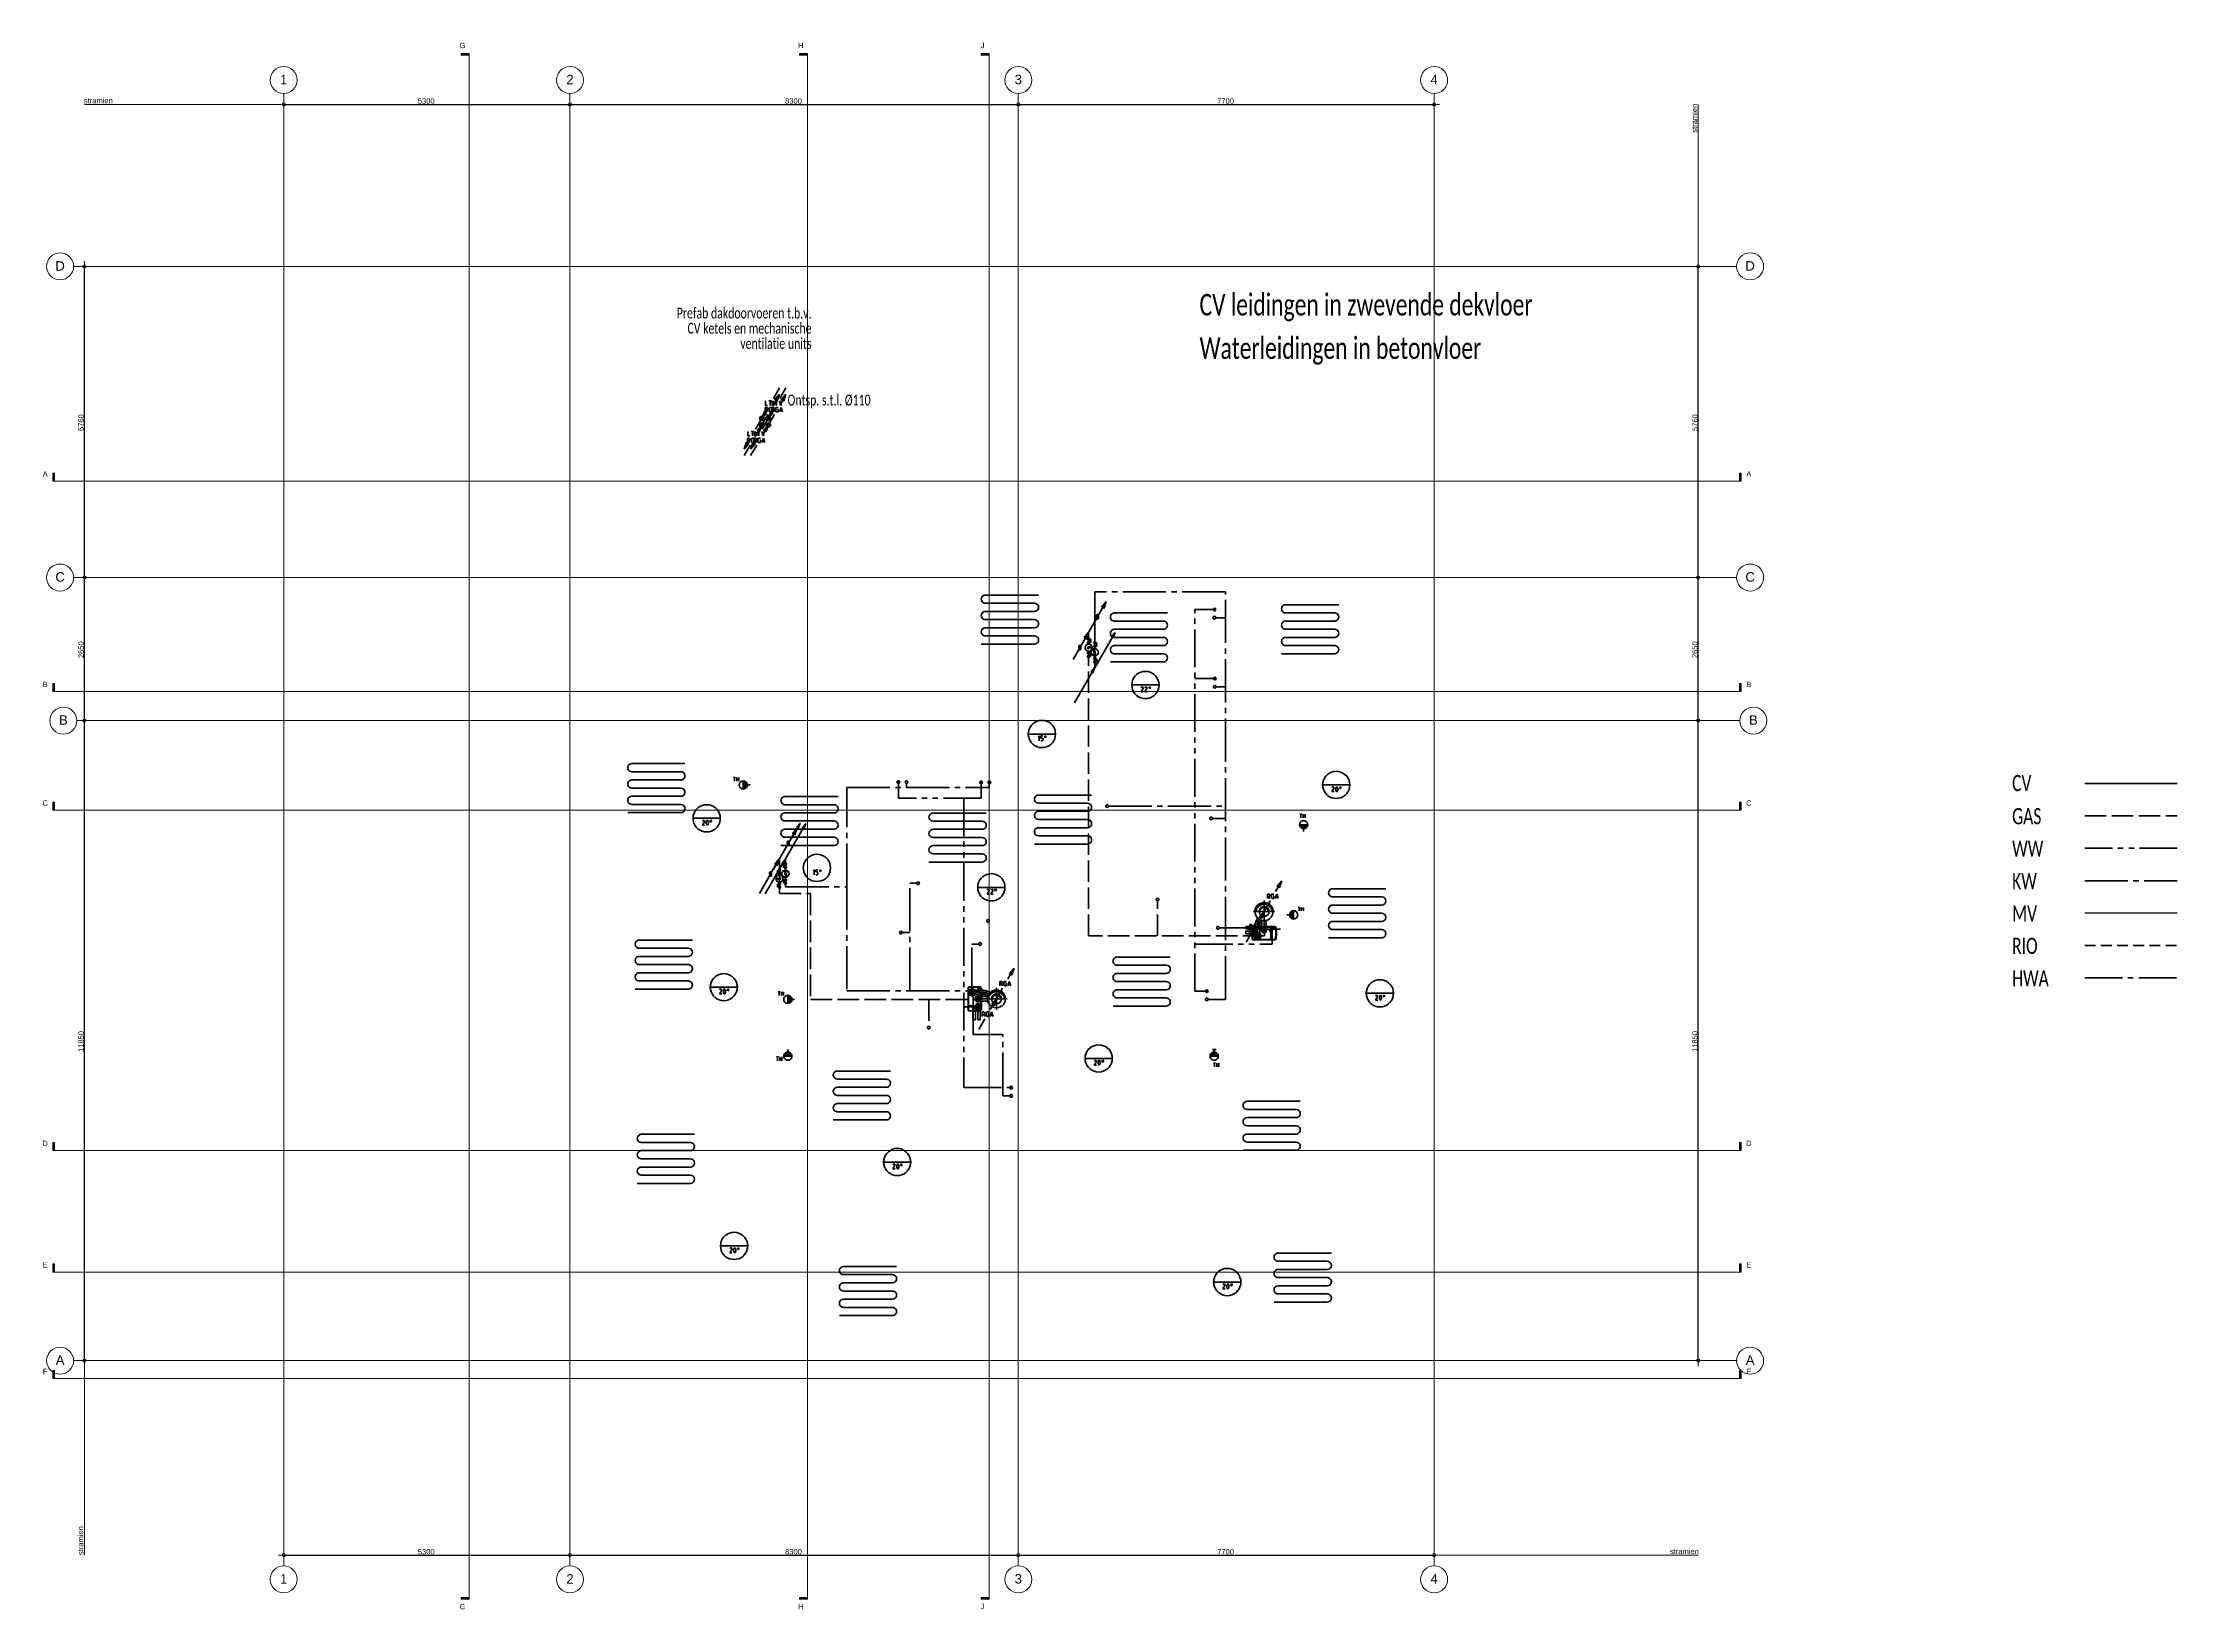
# Model space of a CAD drawing. Header units: metres. Extents: x -4.5 to 35.1, y -3.6 to 25.4.
import ezdxf

# ---------------------------------------------------------------- set-up
doc = ezdxf.new("R2010")
doc.units = ezdxf.units.M
doc.header["$PDMODE"] = 65
for name, pattern in [('ACAD_ISO14W100_S12', [0.9, 0.7, -0.1, 0, 0, 0, 0, 0, -0.1]), ('GETRENNT2_S6', [1.2, 0.7, -0.1, 0.1, -0.1, 0.1, -0.1]), ('STRICHLINIE2_S3', [0.5, 0.4, -0.1]), ('STRICHPUNKT2_S5', [1.1, 0.8, -0.1, 0.1, -0.1]), ('VERDECKT2_S2', [0.27, 0.2, -0.07])]:
    doc.linetypes.add(name, pattern=pattern)
for name, color, linetype, lineweight in [('Algemeen', 7, 'Continuous', 25), ('New_A Stramien', 7, 'Continuous', 13), ('Standard', 7, 'Continuous', 25)]:
    doc.layers.add(name, color=color, linetype=linetype, lineweight=lineweight)
doc.styles.add('ARIAL', font='ARIAL.TTF')
doc.styles.add('Calibri', font='Calibri')
doc.dimstyles.new('_DIMSTYLE_2', dxfattribs={"dimtxt": 0.1, "dimasz": 0.2, "dimexe": 0, "dimexo": 0, "dimgap": 0.05, "dimtad": 2, "dimdec": 0, "dimlfac": 1000, "dimrnd": 1, "dimdsep": 46, "dimtxsty": 'ARIAL', "dimblk1": 'ALL_ML_KREIS', "dimblk2": 'ALL_ML_KREIS', "dimsah": 1, "dimcen": 0, "dimclrd": 9, "dimclre": 9, "dimclrt": 9, "dimadec": 0, "dimazin": 0, "dimtfac": 1, "dimtdec": 0, "dimtix": 1, "dimtmove": 2, "dimatfit": 3, "dimfxl": 0, "dimtzin": 0, "dimlwd": 0, "dimlwe": 13, "dimarcsym": 0})
doc.dimstyles.new('_DIMSTYLE_3', dxfattribs={"dimtxt": 0.1, "dimasz": 0.2, "dimexe": 0, "dimexo": 0, "dimgap": 0.05, "dimtad": 2, "dimdec": 0, "dimlfac": 1000, "dimrnd": 1, "dimdsep": 46, "dimtxsty": 'ARIAL', "dimblk1": 'ALL_ML_KREIS', "dimblk2": 'ALL_ML_KREIS', "dimsah": 1, "dimcen": 0, "dimclrd": 9, "dimclre": 9, "dimclrt": 9, "dimadec": 0, "dimazin": 0, "dimtfac": 1, "dimtdec": 0, "dimtix": 1, "dimtmove": 2, "dimatfit": 3, "dimfxl": 0, "dimtzin": 0, "dimlwd": 0, "dimlwe": 13, "dimarcsym": 0})

# ---------------------------------------------------------------- blocks, each defined once
blk = doc.blocks.new('COMPLEXOBJECT_0')
at = {"layer": 'Standard', "color": 252, "linetype": 'Continuous', "lineweight": 13, "char_height": 0.175, "width": 0.26487, "attachment_point": 5, "style": 'ARIAL'}
for insert in [(-4.14, 21.27), (27.15, 21.27)]:
    blk.add_mtext('\\W0.99;D', dxfattribs=dict(at, insert=insert))
blk = doc.blocks.new('ALL_ML_KREIS')
at = {"color": 0, "linetype": 'ByBlock', "lineweight": -2}
for p, q in [((-1, 0), (0.5, 0)), ((0, -0.5), (0, 0.5))]:
    blk.add_line(p, q, dxfattribs=at)
blk.add_circle((0, 0), 0.15, dxfattribs=at)
blk = doc.blocks.new('*D5')
at = {"layer": 'DEFPOINTS', "color": 252, "linetype": 'Continuous', "lineweight": 13}
for p in [(0, 24.26), (0, 24.26), (5.3, 24.26)]:
    blk.add_point(p, dxfattribs=at)
at = {"layer": 'Standard', "color": 9, "linetype": 'Continuous', "lineweight": -2}
for p, q in [((0, 24.26), (0, 24.26)), ((5.3, 24.26), (5.3, 24.26))]:
    blk.add_line(p, q, dxfattribs=at)
at = {"layer": 'Standard', "color": 252, "linetype": 'Continuous', "lineweight": -2}
blk.add_line((0, 24.26), (5.3, 24.26), dxfattribs=at)
at = {"layer": 'Standard', "color": 9, "linetype": 'Continuous', "lineweight": 13, "xscale": 0.2, "yscale": 0.2, "zscale": 0.2, "rotation": 180}
blk.add_blockref('ALL_ML_KREIS', (0, 24.26), dxfattribs=at)
at = {"layer": 'Standard', "color": 9, "linetype": 'Continuous', "lineweight": 13, "xscale": 0.2, "yscale": 0.2, "zscale": 0.2}
blk.add_blockref('ALL_ML_KREIS', (5.3, 24.26), dxfattribs=at)
at = {"layer": 'Standard', "color": 9, "linetype": 'Continuous', "lineweight": 13, "insert": (2.638, 24.322), "char_height": 0.1, "width": 0.4, "attachment_point": 5, "style": 'ARIAL'}
blk.add_mtext('\\A1;{5300}', dxfattribs=at)
blk = doc.blocks.new('*D6')
at = {"layer": 'DEFPOINTS', "color": 252, "linetype": 'Continuous', "lineweight": 13}
for p in [(5.3, 24.26), (5.3, 24.26), (13.6, 24.26)]:
    blk.add_point(p, dxfattribs=at)
at = {"layer": 'Standard', "color": 9, "linetype": 'Continuous', "lineweight": -2}
for p, q in [((5.3, 24.26), (5.3, 24.26)), ((13.6, 24.26), (13.6, 24.26))]:
    blk.add_line(p, q, dxfattribs=at)
at = {"layer": 'Standard', "color": 252, "linetype": 'Continuous', "lineweight": -2}
blk.add_line((5.3, 24.26), (13.6, 24.26), dxfattribs=at)
at = {"layer": 'Standard', "color": 9, "linetype": 'Continuous', "lineweight": 13, "xscale": 0.2, "yscale": 0.2, "zscale": 0.2, "rotation": 180}
blk.add_blockref('ALL_ML_KREIS', (5.3, 24.26), dxfattribs=at)
at = {"layer": 'Standard', "color": 9, "linetype": 'Continuous', "lineweight": 13, "xscale": 0.2, "yscale": 0.2, "zscale": 0.2}
blk.add_blockref('ALL_ML_KREIS', (13.6, 24.26), dxfattribs=at)
at = {"layer": 'Standard', "color": 9, "linetype": 'Continuous', "lineweight": 13, "insert": (9.438, 24.322), "char_height": 0.1, "width": 0.4, "attachment_point": 5, "style": 'ARIAL'}
blk.add_mtext('\\A1;{8300}', dxfattribs=at)
blk = doc.blocks.new('*D7')
at = {"layer": 'DEFPOINTS', "color": 252, "linetype": 'Continuous', "lineweight": 13}
for p in [(13.6, 24.26), (13.6, 24.26), (21.3, 24.26)]:
    blk.add_point(p, dxfattribs=at)
at = {"layer": 'Standard', "color": 9, "linetype": 'Continuous', "lineweight": -2}
for p, q in [((13.6, 24.26), (13.6, 24.26)), ((21.3, 24.26), (21.3, 24.26))]:
    blk.add_line(p, q, dxfattribs=at)
at = {"layer": 'Standard', "color": 252, "linetype": 'Continuous', "lineweight": -2}
blk.add_line((13.6, 24.26), (21.3, 24.26), dxfattribs=at)
at = {"layer": 'Standard', "color": 9, "linetype": 'Continuous', "lineweight": 13, "xscale": 0.2, "yscale": 0.2, "zscale": 0.2, "rotation": 180}
blk.add_blockref('ALL_ML_KREIS', (13.6, 24.26), dxfattribs=at)
at = {"layer": 'Standard', "color": 9, "linetype": 'Continuous', "lineweight": 13, "xscale": 0.2, "yscale": 0.2, "zscale": 0.2}
blk.add_blockref('ALL_ML_KREIS', (21.3, 24.26), dxfattribs=at)
at = {"layer": 'Standard', "color": 9, "linetype": 'Continuous', "lineweight": 13, "insert": (17.438, 24.322), "char_height": 0.1, "width": 0.4, "attachment_point": 5, "style": 'ARIAL'}
blk.add_mtext('\\A1;{7700}', dxfattribs=at)
blk = doc.blocks.new('*D8')
at = {"layer": 'DEFPOINTS', "color": 252, "linetype": 'Continuous', "lineweight": 13}
for p in [(-3.69, 21.26), (-3.69, 15.5), (-3.69, 15.5)]:
    blk.add_point(p, dxfattribs=at)
at = {"layer": 'Standard', "color": 9, "linetype": 'Continuous', "lineweight": -2}
for p, q in [((-3.69, 21.26), (-3.69, 21.26)), ((-3.69, 15.5), (-3.69, 15.5))]:
    blk.add_line(p, q, dxfattribs=at)
at = {"layer": 'Standard', "color": 252, "linetype": 'Continuous', "lineweight": -2}
blk.add_line((-3.69, 15.5), (-3.69, 21.26), dxfattribs=at)
at = {"layer": 'Standard', "color": 9, "linetype": 'Continuous', "lineweight": 13, "xscale": 0.2, "yscale": 0.2, "zscale": 0.2}
for p, rotation in [((-3.69, 21.26), 90), ((-3.69, 15.5), -90.00000000000001)]:
    blk.add_blockref('ALL_ML_KREIS', p, dxfattribs=dict(at, rotation=rotation))
at = {"layer": 'Standard', "color": 9, "linetype": 'Continuous', "lineweight": 13, "insert": (-3.752, 18.368), "char_height": 0.1, "width": 0.4, "attachment_point": 5, "rotation": 90, "style": 'ARIAL'}
blk.add_mtext('\\A1;{5760}', dxfattribs=at)
blk = doc.blocks.new('*D9')
at = {"layer": 'DEFPOINTS', "color": 252, "linetype": 'Continuous', "lineweight": 13}
for p in [(26.19, 21.26), (26.19, 15.5), (26.19, 15.5)]:
    blk.add_point(p, dxfattribs=at)
at = {"layer": 'Standard', "color": 9, "linetype": 'Continuous', "lineweight": -2}
for p, q in [((26.19, 21.26), (26.19, 21.26)), ((26.19, 15.5), (26.19, 15.5))]:
    blk.add_line(p, q, dxfattribs=at)
at = {"layer": 'Standard', "color": 252, "linetype": 'Continuous', "lineweight": -2}
blk.add_line((26.19, 15.5), (26.19, 21.26), dxfattribs=at)
at = {"layer": 'Standard', "color": 9, "linetype": 'Continuous', "lineweight": 13, "xscale": 0.2, "yscale": 0.2, "zscale": 0.2}
for p, rotation in [((26.19, 21.26), 90), ((26.19, 15.5), -90.00000000000001)]:
    blk.add_blockref('ALL_ML_KREIS', p, dxfattribs=dict(at, rotation=rotation))
at = {"layer": 'Standard', "color": 9, "linetype": 'Continuous', "lineweight": 13, "insert": (26.128, 18.368), "char_height": 0.1, "width": 0.4, "attachment_point": 5, "rotation": 90, "style": 'ARIAL'}
blk.add_mtext('\\A1;{5760}', dxfattribs=at)
blk = doc.blocks.new('NSY101')
at = {"color": 0, "linetype": 'ByBlock', "lineweight": -2}
blk.add_circle((0, 0), 0.05, dxfattribs=at)
blk = doc.blocks.new('COMPLEXOBJECT_1')
at = {"layer": 'Standard', "color": 252, "linetype": 'Continuous', "lineweight": 13, "char_height": 0.175, "width": 0.21605, "attachment_point": 5, "style": 'ARIAL'}
for insert in [(0, 24.72), (0, -3.04)]:
    blk.add_mtext('\\W0.90;1', dxfattribs=dict(at, insert=insert))
blk = doc.blocks.new('*D11')
at = {"layer": 'DEFPOINTS', "color": 252, "linetype": 'Continuous', "lineweight": 13}
for p in [(0, -2.6), (0, -2.6), (5.3, -2.6)]:
    blk.add_point(p, dxfattribs=at)
at = {"layer": 'Standard', "color": 9, "linetype": 'Continuous', "lineweight": -2}
for p, q in [((0, -2.6), (0, -2.6)), ((5.3, -2.6), (5.3, -2.6))]:
    blk.add_line(p, q, dxfattribs=at)
at = {"layer": 'Standard', "color": 252, "linetype": 'Continuous', "lineweight": -2}
blk.add_line((0, -2.6), (5.3, -2.6), dxfattribs=at)
at = {"layer": 'Standard', "color": 9, "linetype": 'Continuous', "lineweight": 13, "xscale": 0.2, "yscale": 0.2, "zscale": 0.2, "rotation": 180}
blk.add_blockref('ALL_ML_KREIS', (0, -2.6), dxfattribs=at)
at = {"layer": 'Standard', "color": 9, "linetype": 'Continuous', "lineweight": 13, "xscale": 0.2, "yscale": 0.2, "zscale": 0.2}
blk.add_blockref('ALL_ML_KREIS', (5.3, -2.6), dxfattribs=at)
at = {"layer": 'Standard', "color": 9, "linetype": 'Continuous', "lineweight": 13, "insert": (2.638, -2.538), "char_height": 0.1, "width": 0.4, "attachment_point": 5, "style": 'ARIAL'}
blk.add_mtext('\\A1;{5300}', dxfattribs=at)
blk = doc.blocks.new('*D12')
at = {"layer": 'DEFPOINTS', "color": 252, "linetype": 'Continuous', "lineweight": 13}
for p in [(0, 24.26), (0, 24.26), (5.3, 24.26)]:
    blk.add_point(p, dxfattribs=at)
at = {"layer": 'Standard', "color": 9, "linetype": 'Continuous', "lineweight": -2}
for p, q in [((0, 24.26), (0, 24.26)), ((5.3, 24.26), (5.3, 24.26))]:
    blk.add_line(p, q, dxfattribs=at)
at = {"layer": 'Standard', "color": 252, "linetype": 'Continuous', "lineweight": -2}
blk.add_line((0, 24.26), (5.3, 24.26), dxfattribs=at)
at = {"layer": 'Standard', "color": 9, "linetype": 'Continuous', "lineweight": 13, "xscale": 0.2, "yscale": 0.2, "zscale": 0.2, "rotation": 180}
blk.add_blockref('ALL_ML_KREIS', (0, 24.26), dxfattribs=at)
at = {"layer": 'Standard', "color": 9, "linetype": 'Continuous', "lineweight": 13, "xscale": 0.2, "yscale": 0.2, "zscale": 0.2}
blk.add_blockref('ALL_ML_KREIS', (5.3, 24.26), dxfattribs=at)
at = {"layer": 'Standard', "color": 9, "linetype": 'Continuous', "lineweight": 13, "insert": (2.638, 24.322), "char_height": 0.1, "width": 0.4, "attachment_point": 5, "style": 'ARIAL'}
blk.add_mtext('\\A1;{5300}', dxfattribs=at)
blk = doc.blocks.new('*D13')
at = {"layer": 'DEFPOINTS', "color": 252, "linetype": 'Continuous', "lineweight": 13}
for p in [(-3.69, 12.85), (-3.69, 1), (-3.69, 1)]:
    blk.add_point(p, dxfattribs=at)
at = {"layer": 'Standard', "color": 9, "linetype": 'Continuous', "lineweight": -2}
for p, q in [((-3.69, 12.85), (-3.69, 12.85)), ((-3.69, 1), (-3.69, 1))]:
    blk.add_line(p, q, dxfattribs=at)
at = {"layer": 'Standard', "color": 252, "linetype": 'Continuous', "lineweight": -2}
blk.add_line((-3.69, 1), (-3.69, 12.85), dxfattribs=at)
at = {"layer": 'Standard', "color": 9, "linetype": 'Continuous', "lineweight": 13, "xscale": 0.2, "yscale": 0.2, "zscale": 0.2}
for p, rotation in [((-3.69, 12.85), 90), ((-3.69, 1), -90.00000000000001)]:
    blk.add_blockref('ALL_ML_KREIS', p, dxfattribs=dict(at, rotation=rotation))
at = {"layer": 'Standard', "color": 9, "linetype": 'Continuous', "lineweight": 13, "insert": (-3.752, 6.909), "char_height": 0.1, "width": 0.5, "attachment_point": 5, "rotation": 90, "style": 'ARIAL'}
blk.add_mtext('\\A1;{11850}', dxfattribs=at)
blk = doc.blocks.new('*D14')
at = {"layer": 'DEFPOINTS', "color": 252, "linetype": 'Continuous', "lineweight": 13}
for p in [(-3.69, 15.5), (-3.69, 12.85), (-3.69, 12.85)]:
    blk.add_point(p, dxfattribs=at)
at = {"layer": 'Standard', "color": 9, "linetype": 'Continuous', "lineweight": -2}
for p, q in [((-3.69, 15.5), (-3.69, 15.5)), ((-3.69, 12.85), (-3.69, 12.85))]:
    blk.add_line(p, q, dxfattribs=at)
at = {"layer": 'Standard', "color": 252, "linetype": 'Continuous', "lineweight": -2}
blk.add_line((-3.69, 12.85), (-3.69, 15.5), dxfattribs=at)
at = {"layer": 'Standard', "color": 9, "linetype": 'Continuous', "lineweight": 13, "xscale": 0.2, "yscale": 0.2, "zscale": 0.2}
for p, rotation in [((-3.69, 15.5), 90), ((-3.69, 12.85), -90.00000000000001)]:
    blk.add_blockref('ALL_ML_KREIS', p, dxfattribs=dict(at, rotation=rotation))
at = {"layer": 'Standard', "color": 9, "linetype": 'Continuous', "lineweight": 13, "insert": (-3.752, 14.163), "char_height": 0.1, "width": 0.4, "attachment_point": 5, "rotation": 90, "style": 'ARIAL'}
blk.add_mtext('\\A1;{2650}', dxfattribs=at)
blk = doc.blocks.new('*D15')
at = {"layer": 'DEFPOINTS', "color": 252, "linetype": 'Continuous', "lineweight": 13}
for p in [(-3.69, 21.26), (-3.69, 15.5), (-3.69, 15.5)]:
    blk.add_point(p, dxfattribs=at)
at = {"layer": 'Standard', "color": 9, "linetype": 'Continuous', "lineweight": -2}
for p, q in [((-3.69, 21.26), (-3.69, 21.26)), ((-3.69, 15.5), (-3.69, 15.5))]:
    blk.add_line(p, q, dxfattribs=at)
at = {"layer": 'Standard', "color": 252, "linetype": 'Continuous', "lineweight": -2}
blk.add_line((-3.69, 15.5), (-3.69, 21.26), dxfattribs=at)
at = {"layer": 'Standard', "color": 9, "linetype": 'Continuous', "lineweight": 13, "xscale": 0.2, "yscale": 0.2, "zscale": 0.2}
for p, rotation in [((-3.69, 21.26), 90), ((-3.69, 15.5), -90.00000000000001)]:
    blk.add_blockref('ALL_ML_KREIS', p, dxfattribs=dict(at, rotation=rotation))
at = {"layer": 'Standard', "color": 9, "linetype": 'Continuous', "lineweight": 13, "insert": (-3.752, 18.368), "char_height": 0.1, "width": 0.4, "attachment_point": 5, "rotation": 90, "style": 'ARIAL'}
blk.add_mtext('\\A1;{5760}', dxfattribs=at)
blk = doc.blocks.new('*D16')
at = {"layer": 'DEFPOINTS', "color": 252, "linetype": 'Continuous', "lineweight": 13}
for p in [(0, -2.6), (0, -2.6), (5.3, -2.6)]:
    blk.add_point(p, dxfattribs=at)
at = {"layer": 'Standard', "color": 9, "linetype": 'Continuous', "lineweight": -2}
for p, q in [((0, -2.6), (0, -2.6)), ((5.3, -2.6), (5.3, -2.6))]:
    blk.add_line(p, q, dxfattribs=at)
at = {"layer": 'Standard', "color": 252, "linetype": 'Continuous', "lineweight": -2}
blk.add_line((0, -2.6), (5.3, -2.6), dxfattribs=at)
at = {"layer": 'Standard', "color": 9, "linetype": 'Continuous', "lineweight": 13, "xscale": 0.2, "yscale": 0.2, "zscale": 0.2, "rotation": 180}
blk.add_blockref('ALL_ML_KREIS', (0, -2.6), dxfattribs=at)
at = {"layer": 'Standard', "color": 9, "linetype": 'Continuous', "lineweight": 13, "xscale": 0.2, "yscale": 0.2, "zscale": 0.2}
blk.add_blockref('ALL_ML_KREIS', (5.3, -2.6), dxfattribs=at)
at = {"layer": 'Standard', "color": 9, "linetype": 'Continuous', "lineweight": 13, "insert": (2.638, -2.538), "char_height": 0.1, "width": 0.4, "attachment_point": 5, "style": 'ARIAL'}
blk.add_mtext('\\A1;{5300}', dxfattribs=at)
blk = doc.blocks.new('*D17')
at = {"layer": 'DEFPOINTS', "color": 252, "linetype": 'Continuous', "lineweight": 13}
for p in [(5.3, -2.6), (5.3, -2.6), (13.6, -2.6)]:
    blk.add_point(p, dxfattribs=at)
at = {"layer": 'Standard', "color": 9, "linetype": 'Continuous', "lineweight": -2}
for p, q in [((5.3, -2.6), (5.3, -2.6)), ((13.6, -2.6), (13.6, -2.6))]:
    blk.add_line(p, q, dxfattribs=at)
at = {"layer": 'Standard', "color": 252, "linetype": 'Continuous', "lineweight": -2}
blk.add_line((5.3, -2.6), (13.6, -2.6), dxfattribs=at)
at = {"layer": 'Standard', "color": 9, "linetype": 'Continuous', "lineweight": 13, "xscale": 0.2, "yscale": 0.2, "zscale": 0.2, "rotation": 180}
blk.add_blockref('ALL_ML_KREIS', (5.3, -2.6), dxfattribs=at)
at = {"layer": 'Standard', "color": 9, "linetype": 'Continuous', "lineweight": 13, "xscale": 0.2, "yscale": 0.2, "zscale": 0.2}
blk.add_blockref('ALL_ML_KREIS', (13.6, -2.6), dxfattribs=at)
at = {"layer": 'Standard', "color": 9, "linetype": 'Continuous', "lineweight": 13, "insert": (9.438, -2.538), "char_height": 0.1, "width": 0.4, "attachment_point": 5, "style": 'ARIAL'}
blk.add_mtext('\\A1;{8300}', dxfattribs=at)
blk = doc.blocks.new('*D18')
at = {"layer": 'DEFPOINTS', "color": 252, "linetype": 'Continuous', "lineweight": 13}
for p in [(13.6, -2.6), (13.6, -2.6), (21.3, -2.6)]:
    blk.add_point(p, dxfattribs=at)
at = {"layer": 'Standard', "color": 9, "linetype": 'Continuous', "lineweight": -2}
for p, q in [((13.6, -2.6), (13.6, -2.6)), ((21.3, -2.6), (21.3, -2.6))]:
    blk.add_line(p, q, dxfattribs=at)
at = {"layer": 'Standard', "color": 252, "linetype": 'Continuous', "lineweight": -2}
blk.add_line((13.6, -2.6), (21.3, -2.6), dxfattribs=at)
at = {"layer": 'Standard', "color": 9, "linetype": 'Continuous', "lineweight": 13, "xscale": 0.2, "yscale": 0.2, "zscale": 0.2, "rotation": 180}
blk.add_blockref('ALL_ML_KREIS', (13.6, -2.6), dxfattribs=at)
at = {"layer": 'Standard', "color": 9, "linetype": 'Continuous', "lineweight": 13, "xscale": 0.2, "yscale": 0.2, "zscale": 0.2}
blk.add_blockref('ALL_ML_KREIS', (21.3, -2.6), dxfattribs=at)
at = {"layer": 'Standard', "color": 9, "linetype": 'Continuous', "lineweight": 13, "insert": (17.438, -2.538), "char_height": 0.1, "width": 0.4, "attachment_point": 5, "style": 'ARIAL'}
blk.add_mtext('\\A1;{7700}', dxfattribs=at)
blk = doc.blocks.new('*D19')
at = {"layer": 'DEFPOINTS', "color": 252, "linetype": 'Continuous', "lineweight": 13}
for p in [(26.19, 12.85), (26.19, 1), (26.19, 1)]:
    blk.add_point(p, dxfattribs=at)
at = {"layer": 'Standard', "color": 9, "linetype": 'Continuous', "lineweight": -2}
for p, q in [((26.19, 12.85), (26.19, 12.85)), ((26.19, 1), (26.19, 1))]:
    blk.add_line(p, q, dxfattribs=at)
at = {"layer": 'Standard', "color": 252, "linetype": 'Continuous', "lineweight": -2}
blk.add_line((26.19, 1), (26.19, 12.85), dxfattribs=at)
at = {"layer": 'Standard', "color": 9, "linetype": 'Continuous', "lineweight": 13, "xscale": 0.2, "yscale": 0.2, "zscale": 0.2}
for p, rotation in [((26.19, 12.85), 90), ((26.19, 1), -90.00000000000001)]:
    blk.add_blockref('ALL_ML_KREIS', p, dxfattribs=dict(at, rotation=rotation))
at = {"layer": 'Standard', "color": 9, "linetype": 'Continuous', "lineweight": 13, "insert": (26.128, 6.909), "char_height": 0.1, "width": 0.5, "attachment_point": 5, "rotation": 90, "style": 'ARIAL'}
blk.add_mtext('\\A1;{11850}', dxfattribs=at)
blk = doc.blocks.new('*D20')
at = {"layer": 'DEFPOINTS', "color": 252, "linetype": 'Continuous', "lineweight": 13}
for p in [(26.19, 15.5), (26.19, 12.85), (26.19, 12.85)]:
    blk.add_point(p, dxfattribs=at)
at = {"layer": 'Standard', "color": 9, "linetype": 'Continuous', "lineweight": -2}
for p, q in [((26.19, 15.5), (26.19, 15.5)), ((26.19, 12.85), (26.19, 12.85))]:
    blk.add_line(p, q, dxfattribs=at)
at = {"layer": 'Standard', "color": 252, "linetype": 'Continuous', "lineweight": -2}
blk.add_line((26.19, 12.85), (26.19, 15.5), dxfattribs=at)
at = {"layer": 'Standard', "color": 9, "linetype": 'Continuous', "lineweight": 13, "xscale": 0.2, "yscale": 0.2, "zscale": 0.2}
for p, rotation in [((26.19, 15.5), 90), ((26.19, 12.85), -90.00000000000001)]:
    blk.add_blockref('ALL_ML_KREIS', p, dxfattribs=dict(at, rotation=rotation))
at = {"layer": 'Standard', "color": 9, "linetype": 'Continuous', "lineweight": 13, "insert": (26.128, 14.163), "char_height": 0.1, "width": 0.4, "attachment_point": 5, "rotation": 90, "style": 'ARIAL'}
blk.add_mtext('\\A1;{2650}', dxfattribs=at)
blk = doc.blocks.new('*D21')
at = {"layer": 'DEFPOINTS', "color": 252, "linetype": 'Continuous', "lineweight": 13}
for p in [(26.19, 21.26), (26.19, 15.5), (26.19, 15.5)]:
    blk.add_point(p, dxfattribs=at)
at = {"layer": 'Standard', "color": 9, "linetype": 'Continuous', "lineweight": -2}
for p, q in [((26.19, 21.26), (26.19, 21.26)), ((26.19, 15.5), (26.19, 15.5))]:
    blk.add_line(p, q, dxfattribs=at)
at = {"layer": 'Standard', "color": 252, "linetype": 'Continuous', "lineweight": -2}
blk.add_line((26.19, 15.5), (26.19, 21.26), dxfattribs=at)
at = {"layer": 'Standard', "color": 9, "linetype": 'Continuous', "lineweight": 13, "xscale": 0.2, "yscale": 0.2, "zscale": 0.2}
for p, rotation in [((26.19, 21.26), 90), ((26.19, 15.5), -90.00000000000001)]:
    blk.add_blockref('ALL_ML_KREIS', p, dxfattribs=dict(at, rotation=rotation))
at = {"layer": 'Standard', "color": 9, "linetype": 'Continuous', "lineweight": 13, "insert": (26.128, 18.368), "char_height": 0.1, "width": 0.4, "attachment_point": 5, "rotation": 90, "style": 'ARIAL'}
blk.add_mtext('\\A1;{5760}', dxfattribs=at)
blk = doc.blocks.new('COMPLEXOBJECT_2')
at = {"layer": 'Standard', "color": 252, "linetype": 'Continuous', "lineweight": 13, "char_height": 0.175, "width": 0.22374, "attachment_point": 5, "style": 'ARIAL'}
for insert in [(5.3, 24.72), (5.3, -3.04)]:
    blk.add_mtext('\\W0.99;2', dxfattribs=dict(at, insert=insert))
blk = doc.blocks.new('COMPLEXOBJECT_3')
at = {"layer": 'Standard', "color": 252, "linetype": 'Continuous', "lineweight": 13, "char_height": 0.175, "width": 0.22374, "attachment_point": 5, "style": 'ARIAL'}
for insert in [(13.6, 24.72), (13.6, -3.04)]:
    blk.add_mtext('\\W0.99;3', dxfattribs=dict(at, insert=insert))
blk = doc.blocks.new('COMPLEXOBJECT_4')
at = {"layer": 'Standard', "color": 252, "linetype": 'Continuous', "lineweight": 13, "char_height": 0.175, "width": 0.22374, "attachment_point": 5, "style": 'ARIAL'}
for insert in [(21.3, 24.72), (21.3, -3.04)]:
    blk.add_mtext('\\W0.99;4', dxfattribs=dict(at, insert=insert))
blk = doc.blocks.new('COMPLEXOBJECT_5')
at = {"layer": 'Standard', "color": 252, "linetype": 'Continuous', "lineweight": 13, "char_height": 0.175, "width": 0.26487, "attachment_point": 5, "style": 'ARIAL'}
for insert in [(-4.14, 15.51), (27.15, 15.51)]:
    blk.add_mtext('\\W0.99;C', dxfattribs=dict(at, insert=insert))
blk = doc.blocks.new('COMPLEXOBJECT_6')
at = {"layer": 'Standard', "color": 252, "linetype": 'Continuous', "lineweight": 13, "char_height": 0.175, "width": 0.24966, "attachment_point": 5, "style": 'ARIAL'}
for insert in [(-4.079, 12.86), (27.211, 12.86)]:
    blk.add_mtext('\\W0.99;B', dxfattribs=dict(at, insert=insert))
blk = doc.blocks.new('COMPLEXOBJECT_7')
at = {"layer": 'Standard', "color": 252, "linetype": 'Continuous', "lineweight": 13, "char_height": 0.175, "width": 0.24966, "attachment_point": 5, "style": 'ARIAL'}
for insert in [(-4.14, 1.01), (27.15, 1.01)]:
    blk.add_mtext('\\W0.99;A', dxfattribs=dict(at, insert=insert))

msp = doc.modelspace()

# ---------------------------------------------------------------- hatches: boundary and pattern name
at = {"layer": 'Standard', "linetype": 'Continuous', "lineweight": 13}
for points in [[(3.4354, 25.1991), (3.2854, 25.1991), (3.2854, 25.1691), (3.4354, 25.1691)], [(3.4354, 25.1991), (3.2854, 25.1991), (3.2854, 25.1691), (3.4354, 25.1691)], [(9.6986, 25.1991), (9.5486, 25.1991), (9.5486, 25.1691), (9.6986, 25.1691)], [(13.0633, 25.1991), (12.9133, 25.1991), (12.9133, 25.1691), (13.0633, 25.1691)], [(-4.2721, 17.284), (-4.2421, 17.284), (-4.2421, 17.434), (-4.2721, 17.434)], [(-4.2721, 17.284), (-4.2421, 17.284), (-4.2421, 17.434), (-4.2721, 17.434)], [(26.9817, 17.284), (26.9817, 17.434), (26.9517, 17.434), (26.9517, 17.284)], [(26.9817, 17.284), (26.9817, 17.434), (26.9517, 17.434), (26.9517, 17.284)], [(-4.2721, 13.3895), (-4.2421, 13.3895), (-4.2421, 13.5395), (-4.2721, 13.5395)], [(26.9817, 13.3895), (26.9817, 13.5395), (26.9517, 13.5395), (26.9517, 13.3895)], [(-4.2721, 11.1917), (-4.2421, 11.1917), (-4.2421, 11.3417), (-4.2721, 11.3417)], [(26.9817, 11.1917), (26.9817, 11.3417), (26.9517, 11.3417), (26.9517, 11.1917)], [(-4.2721, 4.8908), (-4.2421, 4.8908), (-4.2421, 5.0408), (-4.2721, 5.0408)], [(26.9817, 4.8908), (26.9817, 5.0408), (26.9517, 5.0408), (26.9517, 4.8908)], [(-4.2721, 2.6413), (-4.2421, 2.6413), (-4.2421, 2.7913), (-4.2721, 2.7913)], [(26.9817, 2.6413), (26.9817, 2.7913), (26.9517, 2.7913), (26.9517, 2.6413)], [(-4.2721, 0.6673), (-4.2421, 0.6673), (-4.2421, 0.8173), (-4.2721, 0.8173)], [(26.9817, 0.6673), (26.9817, 0.8173), (26.9517, 0.8173), (26.9517, 0.6673)], [(3.4354, -3.4138), (3.4354, -3.3838), (3.2854, -3.3838), (3.2854, -3.4138)], [(3.4354, -3.4138), (3.4354, -3.3838), (3.2854, -3.3838), (3.2854, -3.4138)], [(9.6986, -3.4138), (9.6986, -3.3838), (9.5486, -3.3838), (9.5486, -3.4138)], [(13.0633, -3.4138), (13.0633, -3.3838), (12.9133, -3.3838), (12.9133, -3.4138)]]:
    msp.add_hatch(color=0, dxfattribs=at).paths.add_polyline_path(points)

# ---------------------------------------------------------------- linework, layer by layer
at = {"layer": 'New_A Stramien', "color": 252, "linetype": 'Continuous', "lineweight": 13}
for p, q in [((0, 23.46), (0, 24.46)), ((0, 23.46), (0, 24.46)), ((5.3, 23.46), (5.3, 24.46)), ((13.6, 23.46), (13.6, 24.46)), ((21.3, 23.4554), (21.3, 24.46)), ((0, -1.8), (0, 23.46)), ((0, -1.8), (0, 23.46)), ((0, -1.8), (0, 23.46)), ((5.3, -1.8), (5.3, 23.46)), ((5.3, -1.8), (5.3, 23.46)), ((13.6, -1.8), (13.6, 23.46)), ((13.6, -1.8), (13.6, 23.46)), ((21.3, -1.7955), (21.3, 23.4554)), ((21.3, -1.7955), (21.3, 23.4554)), ((-2.89, 21.26), (-3.89, 21.26)), ((-2.89, 21.26), (-3.89, 21.26)), ((-2.89, 21.26), (25.9, 21.26)), ((-2.89, 21.26), (25.9, 21.26)), ((-2.89, 21.26), (25.9, 21.26)), ((25.9, 21.26), (26.9, 21.26)), ((25.9, 21.26), (26.9, 21.26)), ((-2.89, 15.5), (-3.89, 15.5)), ((-2.89, 15.5), (25.9, 15.5)), ((-2.89, 15.5), (25.9, 15.5)), ((25.9, 15.5), (26.9, 15.5)), ((-2.8287, 12.85), (-3.8287, 12.85)), ((-2.8287, 12.85), (25.9613, 12.85)), ((-2.8287, 12.85), (25.9613, 12.85)), ((25.9613, 12.85), (26.9613, 12.85)), ((-2.89, 1), (-3.89, 1)), ((-2.89, 1), (25.9, 1)), ((-2.89, 1), (25.9, 1)), ((25.9, 1), (26.9, 1)), ((0, -1.8), (0, -2.8)), ((0, -1.8), (0, -2.8)), ((5.3, -1.8), (5.3, -2.8)), ((13.6, -1.8), (13.6, -2.8)), ((21.3, -1.7955), (21.3, -2.8))]:
    msp.add_line(p, q, dxfattribs=at)
for centre, start, end in [((0, 24.71), 90, 270), ((0, 24.71), 90, 270), ((0, 24.71), 270, 90), ((0, 24.71), 270, 90), ((5.3, 24.71), 90, 270), ((5.3, 24.71), 270, 90), ((13.6, 24.71), 90, 270), ((13.6, 24.71), 270, 90), ((21.3, 24.71), 90, 270), ((21.3, 24.71), 270, 90), ((-4.14, 21.26), 0, 180), ((-4.14, 21.26), 0, 180), ((27.15, 21.26), 0, 180), ((27.15, 21.26), 0, 180), ((-4.14, 21.26), 180, 0), ((-4.14, 21.26), 180, 0), ((27.15, 21.26), 180, 0), ((27.15, 21.26), 180, 0), ((-4.14, 15.5), 0, 180), ((-4.14, 15.5), 180, 0), ((27.15, 15.5), 0, 180), ((27.15, 15.5), 180, 0), ((-4.0787, 12.85), 0, 180), ((27.2113, 12.85), 0, 180), ((-4.0787, 12.85), 180, 0), ((27.2113, 12.85), 180, 0), ((-4.14, 1), 0, 180), ((27.15, 1), 0, 180), ((-4.14, 1), 180, 0), ((27.15, 1), 180, 0), ((0, -3.05), 90, 270), ((0, -3.05), 90, 270), ((0, -3.05), 270, 90), ((0, -3.05), 270, 90), ((5.3, -3.05), 90, 270), ((5.3, -3.05), 270, 90), ((13.6, -3.05), 90, 270), ((13.6, -3.05), 270, 90), ((21.3, -3.05), 90, 270), ((21.3, -3.05), 270, 90)]:
    msp.add_arc(centre, 0.25, start, end, dxfattribs=at)
at = {"layer": 'Standard', "color": 252, "linetype": 'Continuous', "lineweight": 13}
for p, q in [((3.2854, 25.1991), (3.4354, 25.1991)), ((3.2854, 25.1691), (3.2854, 25.1991)), ((3.2854, 25.1991), (3.4354, 25.1991)), ((3.2854, 25.1691), (3.2854, 25.1991)), ((3.4354, 25.1691), (3.2854, 25.1691)), ((3.4354, 25.1691), (3.2854, 25.1691)), ((3.4354, 25.1991), (3.4354, 25.1691)), ((3.4354, 25.1991), (3.4354, 24.6891)), ((3.4354, 25.1991), (3.4354, 25.1691)), ((3.4354, 25.1991), (3.4354, 24.6891)), ((3.4354, -3.2638), (3.4354, 25.0491)), ((3.4354, -3.2638), (3.4354, 25.0491)), ((3.4354, -3.2638), (3.4354, 25.0491)), ((9.5486, 25.1991), (9.6986, 25.1991)), ((9.5486, 25.1691), (9.5486, 25.1991)), ((9.6986, 25.1691), (9.5486, 25.1691)), ((9.6986, 25.1991), (9.6986, 25.1691)), ((9.6986, 25.1991), (9.6986, 24.6891)), ((9.6986, -3.2638), (9.6986, 25.0491)), ((9.6986, -3.2638), (9.6986, 25.0491)), ((12.9133, 25.1991), (13.0633, 25.1991)), ((12.9133, 25.1691), (12.9133, 25.1991)), ((13.0633, 25.1691), (12.9133, 25.1691)), ((13.0633, 25.1991), (13.0633, 25.1691)), ((13.0633, 25.1991), (13.0633, 24.6891)), ((13.0633, -3.2638), (13.0633, 25.0491)), ((13.0633, -3.2638), (13.0633, 25.0491)), ((0, 24.26), (-3.69, 24.26)), ((0, 24.26), (-3.69, 24.26)), ((26.19, 21.26), (26.19, 24.26)), ((26.19, 21.26), (26.19, 24.26)), ((-4.2421, 17.434), (-4.2721, 17.434)), ((-4.2721, 17.434), (-4.2721, 17.284)), ((-4.2421, 17.434), (-4.2721, 17.434)), ((-4.2721, 17.434), (-4.2721, 17.284)), ((-4.2421, 17.284), (-4.2421, 17.434)), ((-4.2421, 17.284), (-4.2421, 17.434)), ((26.9517, 17.434), (26.9817, 17.434)), ((26.9517, 17.284), (26.9517, 17.434)), ((26.9517, 17.434), (26.9817, 17.434)), ((26.9517, 17.284), (26.9517, 17.434)), ((26.9817, 17.434), (26.9817, 17.284)), ((26.9817, 17.434), (26.9817, 17.284)), ((-4.2721, 17.284), (-4.2421, 17.284)), ((-4.2721, 17.284), (-3.7621, 17.284)), ((-4.2721, 17.284), (-4.2421, 17.284)), ((-4.2721, 17.284), (-3.7621, 17.284)), ((-4.1221, 17.284), (26.8317, 17.284)), ((-4.1221, 17.284), (26.8317, 17.284)), ((-4.1221, 17.284), (26.8317, 17.284)), ((26.9817, 17.284), (26.4717, 17.284)), ((26.9817, 17.284), (26.4717, 17.284)), ((26.9817, 17.284), (26.9517, 17.284)), ((26.9817, 17.284), (26.9517, 17.284)), ((-4.2421, 13.5395), (-4.2721, 13.5395)), ((-4.2721, 13.5395), (-4.2721, 13.3895)), ((-4.2421, 13.3895), (-4.2421, 13.5395)), ((26.9517, 13.5395), (26.9817, 13.5395)), ((26.9517, 13.3895), (26.9517, 13.5395)), ((26.9817, 13.5395), (26.9817, 13.3895)), ((-4.2721, 13.3895), (-4.2421, 13.3895)), ((-4.2721, 13.3895), (-3.7621, 13.3895)), ((-4.1221, 13.3895), (26.8317, 13.3895)), ((-4.1221, 13.3895), (26.8317, 13.3895)), ((26.9817, 13.3895), (26.4717, 13.3895)), ((26.9817, 13.3895), (26.9517, 13.3895)), ((-4.2421, 11.3417), (-4.2721, 11.3417)), ((-4.2721, 11.3417), (-4.2721, 11.1917)), ((-4.2721, 11.1917), (-4.2421, 11.1917)), ((-4.2721, 11.1917), (-3.7621, 11.1917)), ((-4.2421, 11.1917), (-4.2421, 11.3417)), ((-4.1221, 11.1917), (26.8317, 11.1917)), ((-4.1221, 11.1917), (26.8317, 11.1917)), ((26.9817, 11.1917), (26.4717, 11.1917)), ((26.9517, 11.3417), (26.9817, 11.3417)), ((26.9517, 11.1917), (26.9517, 11.3417)), ((26.9817, 11.1917), (26.9517, 11.1917)), ((26.9817, 11.3417), (26.9817, 11.1917)), ((-4.2421, 5.0408), (-4.2721, 5.0408)), ((-4.2721, 5.0408), (-4.2721, 4.8908)), ((-4.2721, 4.8908), (-4.2421, 4.8908)), ((-4.2721, 4.8908), (-3.7621, 4.8908)), ((-4.2421, 4.8908), (-4.2421, 5.0408)), ((-4.1221, 4.8908), (26.8317, 4.8908)), ((-4.1221, 4.8908), (26.8317, 4.8908)), ((26.9817, 4.8908), (26.4717, 4.8908)), ((26.9517, 5.0408), (26.9817, 5.0408)), ((26.9517, 4.8908), (26.9517, 5.0408)), ((26.9817, 4.8908), (26.9517, 4.8908)), ((26.9817, 5.0408), (26.9817, 4.8908)), ((-4.2421, 2.7913), (-4.2721, 2.7913)), ((-4.2721, 2.7913), (-4.2721, 2.6413)), ((-4.2421, 2.6413), (-4.2421, 2.7913)), ((26.9517, 2.7913), (26.9817, 2.7913)), ((26.9517, 2.6413), (26.9517, 2.7913)), ((26.9817, 2.7913), (26.9817, 2.6413)), ((-4.2721, 2.6413), (-4.2421, 2.6413)), ((-4.2721, 2.6413), (-3.7621, 2.6413)), ((-4.1221, 2.6413), (26.8317, 2.6413)), ((-4.1221, 2.6413), (26.8317, 2.6413)), ((26.9817, 2.6413), (26.4717, 2.6413)), ((26.9817, 2.6413), (26.9517, 2.6413)), ((-4.2421, 0.8173), (-4.2721, 0.8173)), ((-4.2721, 0.8173), (-4.2721, 0.6673)), ((-4.2421, 0.6673), (-4.2421, 0.8173)), ((-3.69, 1), (-3.69, -2.6)), ((-3.69, 1), (-3.69, -2.6)), ((26.9517, 0.8173), (26.9817, 0.8173)), ((26.9517, 0.6673), (26.9517, 0.8173)), ((26.9817, 0.8173), (26.9817, 0.6673)), ((-4.2721, 0.6673), (-4.2421, 0.6673)), ((-4.2721, 0.6673), (-3.7621, 0.6673)), ((-4.1221, 0.6673), (26.8317, 0.6673)), ((-4.1221, 0.6673), (26.8317, 0.6673)), ((26.9817, 0.6673), (26.4717, 0.6673)), ((26.9817, 0.6673), (26.9517, 0.6673)), ((21.3, -2.6), (26.19, -2.6)), ((21.3, -2.6), (26.19, -2.6)), ((3.4354, -3.4138), (3.4354, -2.9038)), ((3.4354, -3.4138), (3.4354, -2.9038)), ((9.6986, -3.4138), (9.6986, -2.9038)), ((13.0633, -3.4138), (13.0633, -2.9038)), ((3.4354, -3.3838), (3.2854, -3.3838)), ((3.2854, -3.3838), (3.2854, -3.4138)), ((3.4354, -3.3838), (3.2854, -3.3838)), ((3.2854, -3.3838), (3.2854, -3.4138)), ((3.2854, -3.4138), (3.4354, -3.4138)), ((3.2854, -3.4138), (3.4354, -3.4138)), ((3.4354, -3.4138), (3.4354, -3.3838)), ((3.4354, -3.4138), (3.4354, -3.3838)), ((9.6986, -3.3838), (9.5486, -3.3838)), ((9.5486, -3.3838), (9.5486, -3.4138)), ((9.5486, -3.4138), (9.6986, -3.4138)), ((9.6986, -3.4138), (9.6986, -3.3838)), ((13.0633, -3.3838), (12.9133, -3.3838)), ((12.9133, -3.3838), (12.9133, -3.4138)), ((12.9133, -3.4138), (13.0633, -3.4138)), ((13.0633, -3.4138), (13.0633, -3.3838))]:
    msp.add_line(p, q, dxfattribs=at)
at = {"layer": 'Standard', "color": 7, "linetype": 'Continuous', "lineweight": 50}
for p, q in [((9.0658, 18.8166), (9.1783, 19.0124)), ((9.1866, 18.8166), (9.2991, 19.0124)), ((8.8512, 18.4437), (8.9637, 18.6416)), ((8.9158, 18.5666), (8.9158, 18.6478)), ((8.9158, 18.6478), (8.9387, 18.6478)), ((8.9387, 18.602), (8.9158, 18.602)), ((8.92, 18.7687), (8.92, 18.6874)), ((8.92, 18.6874), (8.9554, 18.6874)), ((8.9491, 18.6457), (8.9387, 18.6478)), ((8.9387, 18.602), (8.9491, 18.6062)), ((8.9429, 18.602), (8.9595, 18.5666)), ((8.9575, 18.6374), (8.9491, 18.6457)), ((8.9491, 18.6062), (8.9575, 18.6145)), ((8.9595, 18.6249), (8.9575, 18.6374)), ((8.9575, 18.6145), (8.9595, 18.6249)), ((8.972, 18.4437), (9.0845, 18.6416)), ((8.9825, 18.7687), (9.0283, 18.7687)), ((8.9908, 18.6374), (8.9866, 18.6249)), ((8.9866, 18.5895), (8.9866, 18.6249)), ((8.9866, 18.5895), (8.9908, 18.577)), ((8.9991, 18.6457), (8.9908, 18.6374)), ((8.9908, 18.577), (8.9991, 18.5687)), ((9.0095, 18.6478), (8.9991, 18.6457)), ((9.0054, 18.6874), (9.0054, 18.7687)), ((9.0095, 18.6478), (9.0325, 18.6478)), ((9.02, 18.6124), (9.0325, 18.6124)), ((9.0325, 18.6124), (9.0325, 18.5666)), ((9.0366, 18.5666), (9.0366, 18.6478)), ((9.0366, 18.6478), (9.0596, 18.6478)), ((9.0596, 18.602), (9.0366, 18.602)), ((9.0408, 18.7687), (9.0408, 18.6874)), ((9.0408, 18.6874), (9.0762, 18.6874)), ((9.0554, 18.7687), (9.0825, 18.6874)), ((9.07, 18.6457), (9.0596, 18.6478)), ((9.0596, 18.5666), (9.0866, 18.6478)), ((9.0596, 18.602), (9.07, 18.6062)), ((9.0637, 18.602), (9.0804, 18.5666)), ((9.1783, 18.8916), (9.0658, 18.6937)), ((9.1075, 18.5895), (9.0679, 18.5895)), ((9.0783, 18.6374), (9.07, 18.6457)), ((9.07, 18.6062), (9.0783, 18.6145)), ((9.0804, 18.6249), (9.0783, 18.6374)), ((9.0783, 18.6145), (9.0804, 18.6249)), ((9.0825, 18.6874), (9.1095, 18.7687)), ((9.0866, 18.6478), (9.1137, 18.5666)), ((9.1033, 18.7687), (9.1491, 18.7687)), ((9.1116, 18.6374), (9.1095, 18.6249)), ((9.1095, 18.5895), (9.1095, 18.6249)), ((9.1095, 18.5895), (9.1116, 18.577)), ((9.12, 18.6457), (9.1116, 18.6374)), ((9.1116, 18.577), (9.12, 18.5687)), ((9.1304, 18.6478), (9.12, 18.6457)), ((9.1262, 18.6874), (9.1262, 18.7687)), ((9.1304, 18.6478), (9.1533, 18.6478)), ((9.1408, 18.6124), (9.1533, 18.6124)), ((9.1533, 18.6124), (9.1533, 18.5666)), ((9.1762, 18.7687), (9.2033, 18.6874)), ((9.1804, 18.5666), (9.2075, 18.6478)), ((9.2991, 18.8916), (9.1866, 18.6937)), ((9.2283, 18.5895), (9.1887, 18.5895)), ((9.2033, 18.6874), (9.2304, 18.7687)), ((9.2075, 18.6478), (9.2366, 18.5666)), ((8.5929, 18.202), (8.5929, 18.1208)), ((8.6554, 18.202), (8.7012, 18.202)), ((8.6783, 18.1208), (8.6783, 18.202)), ((8.7137, 18.202), (8.7137, 18.1208)), ((8.7283, 18.202), (8.7554, 18.1208)), ((8.7366, 18.2478), (8.8512, 18.4437)), ((8.8512, 18.3228), (8.7366, 18.127)), ((8.7554, 18.1208), (8.7825, 18.202)), ((8.7762, 18.202), (8.8221, 18.202)), ((8.7991, 18.1208), (8.7991, 18.202)), ((8.8033, 18.4437), (8.8991, 18.4437)), ((8.8033, 18.3228), (8.8991, 18.3228)), ((8.8137, 18.4603), (8.8116, 18.4437)), ((8.8116, 18.4437), (8.8137, 18.4291)), ((8.8137, 18.3395), (8.8116, 18.3228)), ((8.8116, 18.3228), (8.8137, 18.3083)), ((8.8221, 18.4728), (8.8137, 18.4603)), ((8.8137, 18.4291), (8.8221, 18.4166)), ((8.8221, 18.352), (8.8137, 18.3395)), ((8.8137, 18.3083), (8.8221, 18.2958)), ((8.8158, 18.4562), (8.8158, 18.4457)), ((8.8158, 18.3291), (8.8158, 18.3353)), ((8.8158, 18.3312), (8.8158, 18.3249)), ((8.8179, 18.4562), (8.8179, 18.4624)), ((8.8179, 18.4541), (8.8179, 18.4603)), ((8.8179, 18.452), (8.8179, 18.4582)), ((8.8179, 18.3353), (8.8179, 18.3416)), ((8.8179, 18.3333), (8.8179, 18.3395)), ((8.8179, 18.3312), (8.8179, 18.3374)), ((8.82, 18.4645), (8.82, 18.4582)), ((8.82, 18.4582), (8.82, 18.4624)), ((8.82, 18.3437), (8.82, 18.3374)), ((8.82, 18.3374), (8.82, 18.3416)), ((8.8366, 18.4812), (8.8221, 18.4728)), ((8.8221, 18.4624), (8.8221, 18.4687)), ((8.8221, 18.4603), (8.8221, 18.4666)), ((8.8221, 18.4666), (8.8221, 18.4603)), ((8.8221, 18.4166), (8.8366, 18.4082)), ((8.8366, 18.3603), (8.8221, 18.352)), ((8.8221, 18.3416), (8.8221, 18.3458)), ((8.8221, 18.3458), (8.8221, 18.3395)), ((8.8221, 18.3395), (8.8221, 18.3437)), ((8.8221, 18.2958), (8.8366, 18.2854)), ((8.8241, 18.4645), (8.8241, 18.4687)), ((8.8241, 18.4687), (8.8241, 18.4624)), ((8.8241, 18.3437), (8.8241, 18.3478)), ((8.8241, 18.3478), (8.8241, 18.3416)), ((8.8262, 18.4666), (8.8262, 18.4728)), ((8.8262, 18.4645), (8.8262, 18.4707)), ((8.8262, 18.4707), (8.8262, 18.4645)), ((8.8262, 18.3458), (8.8262, 18.3499)), ((8.8262, 18.3499), (8.8262, 18.3437)), ((8.8262, 18.3437), (8.8262, 18.3499)), ((8.8283, 18.4687), (8.8283, 18.4728)), ((8.8283, 18.4728), (8.8283, 18.4666)), ((8.8283, 18.4666), (8.8283, 18.4728)), ((8.8283, 18.3478), (8.8283, 18.352)), ((8.8283, 18.352), (8.8283, 18.3458)), ((8.8283, 18.3458), (8.8283, 18.352)), ((8.8304, 18.4687), (8.8304, 18.4749)), ((8.8304, 18.4749), (8.8304, 18.4687)), ((8.8304, 18.3478), (8.8304, 18.3541)), ((8.8304, 18.3541), (8.8304, 18.3478)), ((8.8325, 18.4707), (8.8325, 18.477)), ((8.8325, 18.477), (8.8325, 18.4707)), ((8.8325, 18.4687), (8.8325, 18.4749)), ((8.8325, 18.3562), (8.8325, 18.3499)), ((8.8325, 18.3499), (8.8325, 18.3541)), ((8.8325, 18.3541), (8.8325, 18.3478)), ((8.8346, 18.4707), (8.8346, 18.477)), ((8.8346, 18.477), (8.8346, 18.4707)), ((8.8346, 18.3499), (8.8346, 18.3562)), ((8.8346, 18.3562), (8.8346, 18.3499)), ((8.8512, 18.4853), (8.8366, 18.4812)), ((8.8366, 18.4791), (8.8366, 18.4728)), ((8.8366, 18.4728), (8.8366, 18.477)), ((8.8366, 18.477), (8.8366, 18.4707)), ((8.8366, 18.4082), (8.8512, 18.4041)), ((8.8512, 18.3645), (8.8366, 18.3603)), ((8.8366, 18.352), (8.8366, 18.3583)), ((8.8366, 18.3499), (8.8366, 18.3562)), ((8.8366, 18.3562), (8.8366, 18.3499)), ((8.8366, 18.2854), (8.8512, 18.2833)), ((8.8387, 18.4728), (8.8387, 18.4791)), ((8.8387, 18.4791), (8.8387, 18.4728)), ((8.8387, 18.4728), (8.8387, 18.4791)), ((8.8387, 18.352), (8.8387, 18.3583)), ((8.8387, 18.3583), (8.8387, 18.352)), ((8.8387, 18.352), (8.8387, 18.3583)), ((8.8408, 18.4728), (8.8408, 18.4791)), ((8.8408, 18.4791), (8.8408, 18.4728)), ((8.8408, 18.352), (8.8408, 18.3583)), ((8.8408, 18.3583), (8.8408, 18.352)), ((8.8429, 18.4749), (8.8429, 18.4812)), ((8.8429, 18.4812), (8.8429, 18.4749)), ((8.8429, 18.4728), (8.8429, 18.4791)), ((8.8429, 18.3541), (8.8429, 18.3583)), ((8.8429, 18.3583), (8.8429, 18.352)), ((8.8429, 18.352), (8.8429, 18.3583)), ((8.845, 18.4749), (8.845, 18.4812)), ((8.845, 18.4812), (8.845, 18.4749)), ((8.845, 18.3541), (8.845, 18.3603)), ((8.845, 18.3603), (8.845, 18.3541)), ((8.8471, 18.4749), (8.8471, 18.4812)), ((8.8471, 18.4812), (8.8471, 18.4749)), ((8.8471, 18.4749), (8.8471, 18.4812)), ((8.8471, 18.3541), (8.8471, 18.3603)), ((8.8471, 18.3603), (8.8471, 18.3541)), ((8.8471, 18.3541), (8.8471, 18.3603)), ((8.8491, 18.4749), (8.8491, 18.4812)), ((8.8491, 18.4812), (8.8491, 18.4749)), ((8.8491, 18.3541), (8.8491, 18.3603)), ((8.8491, 18.3603), (8.8491, 18.3541)), ((8.8491, 18.202), (8.8762, 18.1208)), ((8.9637, 18.5208), (8.8512, 18.3228)), ((8.8512, 18.3958), (8.8512, 18.4937)), ((8.8658, 18.4812), (8.8512, 18.4853)), ((8.8512, 18.4749), (8.8512, 18.4812)), ((8.8512, 18.4812), (8.8512, 18.4749)), ((8.8512, 18.4749), (8.8512, 18.4812)), ((8.8512, 18.4041), (8.8658, 18.4082)), ((8.8512, 18.2749), (8.8512, 18.3728)), ((8.8658, 18.3603), (8.8512, 18.3645)), ((8.8512, 18.3541), (8.8512, 18.3603)), ((8.8512, 18.3603), (8.8512, 18.3541)), ((8.8512, 18.3541), (8.8512, 18.3603)), ((8.8512, 18.2833), (8.8658, 18.2854)), ((8.8533, 18.4749), (8.8533, 18.4812)), ((8.8533, 18.4812), (8.8533, 18.4749)), ((8.8533, 18.4749), (8.8533, 18.4812)), ((8.8533, 18.3541), (8.8533, 18.3603)), ((8.8533, 18.3603), (8.8533, 18.3541)), ((8.8533, 18.3541), (8.8533, 18.3603)), ((8.8554, 18.4749), (8.8554, 18.4812)), ((8.8554, 18.4812), (8.8554, 18.4749)), ((8.8554, 18.3541), (8.8554, 18.3603)), ((8.8554, 18.3603), (8.8554, 18.3541)), ((8.8575, 18.4749), (8.8575, 18.4812)), ((8.8575, 18.4812), (8.8575, 18.4749)), ((8.8575, 18.4749), (8.8575, 18.4812)), ((8.8575, 18.3541), (8.8575, 18.3603)), ((8.8575, 18.3603), (8.8575, 18.3541)), ((8.8575, 18.3541), (8.8575, 18.3583)), ((8.8596, 18.4749), (8.8596, 18.4812)), ((8.8596, 18.4728), (8.8596, 18.4791)), ((8.8596, 18.2478), (8.972, 18.4437)), ((8.8596, 18.352), (8.8596, 18.3583)), ((8.8596, 18.3583), (8.8596, 18.352)), ((8.972, 18.3228), (8.8596, 18.127)), ((8.8616, 18.4728), (8.8616, 18.4791)), ((8.8616, 18.4791), (8.8616, 18.4728)), ((8.8616, 18.4728), (8.8616, 18.4791)), ((8.8616, 18.352), (8.8616, 18.3583)), ((8.8616, 18.3583), (8.8616, 18.352)), ((8.8616, 18.352), (8.8616, 18.3583)), ((8.8637, 18.4728), (8.8637, 18.4791)), ((8.8637, 18.4791), (8.8637, 18.4728)), ((8.8637, 18.4728), (8.8637, 18.4791)), ((8.8637, 18.352), (8.8637, 18.3583)), ((8.8637, 18.3583), (8.8637, 18.352)), ((8.8637, 18.352), (8.8637, 18.3583)), ((8.8804, 18.4728), (8.8658, 18.4812)), ((8.8658, 18.4728), (8.8658, 18.477)), ((8.8658, 18.477), (8.8658, 18.4707)), ((8.8658, 18.4082), (8.8804, 18.4166)), ((8.8804, 18.352), (8.8658, 18.3603)), ((8.8658, 18.3499), (8.8658, 18.3562)), ((8.8658, 18.3562), (8.8658, 18.3499)), ((8.8658, 18.2854), (8.8804, 18.2958)), ((8.8679, 18.4707), (8.8679, 18.477)), ((8.8679, 18.477), (8.8679, 18.4707)), ((8.8679, 18.4707), (8.8679, 18.477)), ((8.8679, 18.3499), (8.8679, 18.3562)), ((8.8679, 18.3562), (8.8679, 18.3499)), ((8.8679, 18.3499), (8.8679, 18.3562)), ((8.87, 18.4707), (8.87, 18.477)), ((8.87, 18.4687), (8.87, 18.4749)), ((8.87, 18.3499), (8.87, 18.3541)), ((8.87, 18.3541), (8.87, 18.3478)), ((8.872, 18.4687), (8.872, 18.4749)), ((8.872, 18.4749), (8.872, 18.4687)), ((8.872, 18.4687), (8.872, 18.4728)), ((8.872, 18.3478), (8.872, 18.3541)), ((8.872, 18.3541), (8.872, 18.3478)), ((8.872, 18.3478), (8.872, 18.352)), ((8.8741, 18.4666), (8.8741, 18.4728)), ((8.8741, 18.4728), (8.8741, 18.4666)), ((8.8741, 18.3458), (8.8741, 18.352)), ((8.8741, 18.352), (8.8741, 18.3458)), ((8.8762, 18.4666), (8.8762, 18.4728)), ((8.8762, 18.4645), (8.8762, 18.4707)), ((8.8762, 18.4707), (8.8762, 18.4645)), ((8.8762, 18.3458), (8.8762, 18.3499)), ((8.8762, 18.3499), (8.8762, 18.3437)), ((8.8762, 18.3437), (8.8762, 18.3499)), ((8.8762, 18.1208), (8.9033, 18.202)), ((8.8783, 18.4645), (8.8783, 18.4687)), ((8.8783, 18.4687), (8.8783, 18.4624)), ((8.8783, 18.4624), (8.8783, 18.4687)), ((8.8783, 18.3437), (8.8783, 18.3478)), ((8.8783, 18.3478), (8.8783, 18.3416)), ((8.8783, 18.3416), (8.8783, 18.3458)), ((8.8887, 18.4603), (8.8804, 18.4728)), ((8.8804, 18.4603), (8.8804, 18.4666)), ((8.8804, 18.4666), (8.8804, 18.4603)), ((8.8804, 18.4166), (8.8887, 18.4291)), ((8.8887, 18.3395), (8.8804, 18.352)), ((8.8804, 18.3458), (8.8804, 18.3395)), ((8.8804, 18.3395), (8.8804, 18.3437)), ((8.8804, 18.2958), (8.8887, 18.3083)), ((8.8825, 18.4645), (8.8825, 18.4582)), ((8.8825, 18.4582), (8.8825, 18.4624)), ((8.8825, 18.4624), (8.8825, 18.4562)), ((8.8825, 18.3437), (8.8825, 18.3374)), ((8.8825, 18.3374), (8.8825, 18.3416)), ((8.8825, 18.3416), (8.8825, 18.3353)), ((8.8845, 18.4541), (8.8845, 18.4603)), ((8.8845, 18.452), (8.8845, 18.4582)), ((8.8845, 18.3333), (8.8845, 18.3395)), ((8.8845, 18.3312), (8.8845, 18.3374)), ((8.8866, 18.4562), (8.8866, 18.4457)), ((8.8866, 18.3291), (8.8866, 18.3353)), ((8.8866, 18.3312), (8.8866, 18.3249)), ((8.8908, 18.4437), (8.8887, 18.4603)), ((8.8887, 18.4291), (8.8908, 18.4437)), ((8.8908, 18.3228), (8.8887, 18.3395)), ((8.8887, 18.3083), (8.8908, 18.3228)), ((8.9241, 18.4437), (9.02, 18.4437)), ((8.9241, 18.3228), (9.02, 18.3228)), ((8.9345, 18.4603), (8.9325, 18.4437)), ((8.9325, 18.4437), (8.9345, 18.4291)), ((8.9345, 18.3395), (8.9325, 18.3228)), ((8.9325, 18.3228), (8.9345, 18.3083)), ((8.9429, 18.4728), (8.9345, 18.4603)), ((8.9345, 18.4291), (8.9429, 18.4166)), ((8.9429, 18.352), (8.9345, 18.3395)), ((8.9345, 18.3083), (8.9429, 18.2958)), ((8.9366, 18.4562), (8.9366, 18.4457)), ((8.9366, 18.3291), (8.9366, 18.3353)), ((8.9366, 18.3312), (8.9366, 18.3249)), ((8.9387, 18.4562), (8.9387, 18.4624)), ((8.9387, 18.4541), (8.9387, 18.4603)), ((8.9387, 18.452), (8.9387, 18.4582)), ((8.9387, 18.3353), (8.9387, 18.3416)), ((8.9387, 18.3333), (8.9387, 18.3395)), ((8.9387, 18.3312), (8.9387, 18.3374)), ((8.9408, 18.4645), (8.9408, 18.4582)), ((8.9408, 18.4582), (8.9408, 18.4624)), ((8.9408, 18.3437), (8.9408, 18.3374)), ((8.9408, 18.3374), (8.9408, 18.3416)), ((8.9575, 18.4812), (8.9429, 18.4728)), ((8.9429, 18.4624), (8.9429, 18.4687)), ((8.9429, 18.4603), (8.9429, 18.4666)), ((8.9429, 18.4666), (8.9429, 18.4603)), ((8.9429, 18.4166), (8.9575, 18.4082)), ((8.9575, 18.3603), (8.9429, 18.352)), ((8.9429, 18.3416), (8.9429, 18.3458)), ((8.9429, 18.3458), (8.9429, 18.3395)), ((8.9429, 18.3395), (8.9429, 18.3437)), ((8.9429, 18.2958), (8.9575, 18.2854)), ((8.945, 18.4645), (8.945, 18.4687)), ((8.945, 18.4687), (8.945, 18.4624)), ((8.945, 18.3437), (8.945, 18.3478)), ((8.945, 18.3478), (8.945, 18.3416)), ((8.947, 18.4666), (8.947, 18.4728)), ((8.947, 18.4645), (8.947, 18.4707)), ((8.947, 18.4707), (8.947, 18.4645)), ((8.947, 18.3458), (8.947, 18.3499)), ((8.947, 18.3499), (8.947, 18.3437)), ((8.947, 18.3437), (8.947, 18.3499)), ((8.9491, 18.4666), (8.9491, 18.4728)), ((8.9491, 18.4728), (8.9491, 18.4666)), ((8.9491, 18.3458), (8.9491, 18.352)), ((8.9491, 18.352), (8.9491, 18.3458)), ((8.9512, 18.4687), (8.9512, 18.4749)), ((8.9512, 18.4749), (8.9512, 18.4687)), ((8.9512, 18.4687), (8.9512, 18.4728)), ((8.9512, 18.3478), (8.9512, 18.3541)), ((8.9512, 18.3541), (8.9512, 18.3478)), ((8.9512, 18.3478), (8.9512, 18.352)), ((8.9533, 18.4707), (8.9533, 18.477)), ((8.9533, 18.477), (8.9533, 18.4707)), ((8.9533, 18.4687), (8.9533, 18.4749)), ((8.9533, 18.3562), (8.9533, 18.3499)), ((8.9533, 18.3499), (8.9533, 18.3541)), ((8.9533, 18.3541), (8.9533, 18.3478)), ((8.9554, 18.4707), (8.9554, 18.477)), ((8.9554, 18.477), (8.9554, 18.4707)), ((8.9554, 18.3499), (8.9554, 18.3562)), ((8.9554, 18.3562), (8.9554, 18.3499)), ((8.972, 18.4853), (8.9575, 18.4812)), ((8.9575, 18.4791), (8.9575, 18.4728)), ((8.9575, 18.4728), (8.9575, 18.477)), ((8.9575, 18.477), (8.9575, 18.4707)), ((8.9575, 18.4082), (8.972, 18.4041)), ((8.972, 18.3645), (8.9575, 18.3603)), ((8.9575, 18.352), (8.9575, 18.3583)), ((8.9575, 18.3499), (8.9575, 18.3562)), ((8.9575, 18.3562), (8.9575, 18.3499)), ((8.9575, 18.2854), (8.972, 18.2833)), ((8.9595, 18.4728), (8.9595, 18.4791)), ((8.9595, 18.4791), (8.9595, 18.4728)), ((8.9595, 18.352), (8.9595, 18.3583)), ((8.9595, 18.3583), (8.9595, 18.352)), ((8.9616, 18.4728), (8.9616, 18.4791)), ((8.9616, 18.4791), (8.9616, 18.4728)), ((8.9616, 18.4728), (8.9616, 18.4791)), ((8.9616, 18.352), (8.9616, 18.3583)), ((8.9616, 18.3583), (8.9616, 18.352)), ((8.9616, 18.352), (8.9616, 18.3583)), ((8.9637, 18.4749), (8.9637, 18.4812)), ((8.9637, 18.4812), (8.9637, 18.4749)), ((8.9637, 18.4728), (8.9637, 18.4791)), ((8.9637, 18.3541), (8.9637, 18.3583)), ((8.9637, 18.3583), (8.9637, 18.352)), ((8.9637, 18.352), (8.9637, 18.3583)), ((8.9658, 18.4749), (8.9658, 18.4812)), ((8.9658, 18.4812), (8.9658, 18.4749)), ((8.9658, 18.3541), (8.9658, 18.3603)), ((8.9658, 18.3603), (8.9658, 18.3541)), ((8.9679, 18.4749), (8.9679, 18.4812)), ((8.9679, 18.4812), (8.9679, 18.4749)), ((8.9679, 18.4749), (8.9679, 18.4812)), ((8.9679, 18.3541), (8.9679, 18.3603)), ((8.9679, 18.3603), (8.9679, 18.3541)), ((8.9679, 18.3541), (8.9679, 18.3603)), ((8.97, 18.4749), (8.97, 18.4812)), ((8.97, 18.4812), (8.97, 18.4749)), ((8.97, 18.3541), (8.97, 18.3603)), ((8.97, 18.3603), (8.97, 18.3541)), ((9.0845, 18.5208), (8.972, 18.3228)), ((8.972, 18.3958), (8.972, 18.4937)), ((8.9866, 18.4812), (8.972, 18.4853)), ((8.972, 18.4749), (8.972, 18.4812)), ((8.972, 18.4812), (8.972, 18.4749)), ((8.972, 18.4749), (8.972, 18.4812)), ((8.972, 18.4041), (8.9866, 18.4082)), ((8.972, 18.2749), (8.972, 18.3728)), ((8.9866, 18.3603), (8.972, 18.3645)), ((8.972, 18.3541), (8.972, 18.3603)), ((8.972, 18.3603), (8.972, 18.3541)), ((8.972, 18.3541), (8.972, 18.3603)), ((8.972, 18.2833), (8.9866, 18.2854)), ((8.9741, 18.4749), (8.9741, 18.4812)), ((8.9741, 18.4812), (8.9741, 18.4749)), ((8.9741, 18.3541), (8.9741, 18.3603)), ((8.9741, 18.3603), (8.9741, 18.3541)), ((8.9762, 18.4749), (8.9762, 18.4812)), ((8.9762, 18.4812), (8.9762, 18.4749)), ((8.9762, 18.4749), (8.9762, 18.4812)), ((8.9762, 18.3541), (8.9762, 18.3603)), ((8.9762, 18.3603), (8.9762, 18.3541)), ((8.9762, 18.3541), (8.9762, 18.3603)), ((8.9783, 18.4749), (8.9783, 18.4812)), ((8.9783, 18.4812), (8.9783, 18.4749)), ((8.9783, 18.4749), (8.9783, 18.4812)), ((8.9783, 18.3541), (8.9783, 18.3603)), ((8.9783, 18.3603), (8.9783, 18.3541)), ((8.9783, 18.3541), (8.9783, 18.3583)), ((8.9804, 18.4749), (8.9804, 18.4812)), ((8.9804, 18.4728), (8.9804, 18.4791)), ((8.9804, 18.352), (8.9804, 18.3583)), ((8.9804, 18.3583), (8.9804, 18.352)), ((8.9825, 18.4728), (8.9825, 18.4791)), ((8.9825, 18.4791), (8.9825, 18.4728)), ((8.9825, 18.4728), (8.9825, 18.4791)), ((8.9825, 18.352), (8.9825, 18.3583)), ((8.9825, 18.3583), (8.9825, 18.352)), ((8.9825, 18.352), (8.9825, 18.3583)), ((8.9845, 18.4728), (8.9845, 18.4791)), ((8.9845, 18.4791), (8.9845, 18.4728)), ((8.9845, 18.352), (8.9845, 18.3583)), ((8.9845, 18.3583), (8.9845, 18.352)), ((9.0012, 18.4728), (8.9866, 18.4812)), ((8.9866, 18.4791), (8.9866, 18.4728)), ((8.9866, 18.4728), (8.9866, 18.477)), ((8.9866, 18.477), (8.9866, 18.4707)), ((8.9866, 18.4082), (9.0012, 18.4166)), ((9.0012, 18.352), (8.9866, 18.3603)), ((8.9866, 18.352), (8.9866, 18.3583)), ((8.9866, 18.3499), (8.9866, 18.3562)), ((8.9866, 18.3562), (8.9866, 18.3499)), ((8.9866, 18.2854), (9.0012, 18.2958)), ((8.9887, 18.4707), (8.9887, 18.477)), ((8.9887, 18.477), (8.9887, 18.4707)), ((8.9887, 18.4707), (8.9887, 18.477)), ((8.9887, 18.3499), (8.9887, 18.3562)), ((8.9887, 18.3562), (8.9887, 18.3499)), ((8.9887, 18.3499), (8.9887, 18.3562)), ((8.9908, 18.4707), (8.9908, 18.477)), ((8.9908, 18.4687), (8.9908, 18.4749)), ((8.9908, 18.3499), (8.9908, 18.3541)), ((8.9908, 18.3541), (8.9908, 18.3478)), ((8.9929, 18.4687), (8.9929, 18.4749)), ((8.9929, 18.4749), (8.9929, 18.4687)), ((8.9929, 18.4687), (8.9929, 18.4728)), ((8.9929, 18.3478), (8.9929, 18.3541)), ((8.9929, 18.3541), (8.9929, 18.3478)), ((8.9929, 18.3478), (8.9929, 18.352)), ((8.9949, 18.4666), (8.9949, 18.4728)), ((8.9949, 18.4728), (8.9949, 18.4666)), ((8.9949, 18.3458), (8.9949, 18.352)), ((8.9949, 18.352), (8.9949, 18.3458)), ((8.997, 18.4666), (8.997, 18.4728)), ((8.997, 18.4645), (8.997, 18.4707)), ((8.997, 18.4707), (8.997, 18.4645)), ((8.997, 18.3458), (8.997, 18.3499)), ((8.997, 18.3499), (8.997, 18.3437)), ((8.997, 18.3437), (8.997, 18.3499)), ((8.9991, 18.5687), (9.0095, 18.5666)), ((8.9991, 18.4645), (8.9991, 18.4687)), ((8.9991, 18.4687), (8.9991, 18.4624)), ((8.9991, 18.3437), (8.9991, 18.3478)), ((8.9991, 18.3478), (8.9991, 18.3416)), ((9.0095, 18.4603), (9.0012, 18.4728)), ((9.0012, 18.4624), (9.0012, 18.4687)), ((9.0012, 18.4603), (9.0012, 18.4666)), ((9.0012, 18.4666), (9.0012, 18.4603)), ((9.0012, 18.4166), (9.0095, 18.4291)), ((9.0095, 18.3395), (9.0012, 18.352)), ((9.0012, 18.3416), (9.0012, 18.3458)), ((9.0012, 18.3458), (9.0012, 18.3395)), ((9.0012, 18.3395), (9.0012, 18.3437)), ((9.0012, 18.2958), (9.0095, 18.3083)), ((9.0033, 18.4645), (9.0033, 18.4582)), ((9.0033, 18.4582), (9.0033, 18.4624)), ((9.0033, 18.4624), (9.0033, 18.4562)), ((9.0033, 18.3437), (9.0033, 18.3374)), ((9.0033, 18.3374), (9.0033, 18.3416)), ((9.0033, 18.3416), (9.0033, 18.3353)), ((9.0054, 18.4541), (9.0054, 18.4603)), ((9.0054, 18.452), (9.0054, 18.4582)), ((9.0054, 18.3333), (9.0054, 18.3395)), ((9.0054, 18.3312), (9.0054, 18.3374)), ((9.0074, 18.4562), (9.0074, 18.4457)), ((9.0074, 18.3291), (9.0074, 18.3353)), ((9.0074, 18.3312), (9.0074, 18.3249)), ((9.0325, 18.5666), (9.0095, 18.5666)), ((9.0116, 18.4437), (9.0095, 18.4603)), ((9.0095, 18.4291), (9.0116, 18.4437)), ((9.0116, 18.3228), (9.0095, 18.3395)), ((9.0095, 18.3083), (9.0116, 18.3228)), ((9.12, 18.5687), (9.1304, 18.5666)), ((9.1533, 18.5666), (9.1304, 18.5666)), ((8.5242, 17.877), (8.6366, 18.0729)), ((8.6366, 17.952), (8.5242, 17.7562)), ((8.5866, 17.9999), (8.5866, 18.0812)), ((8.5866, 18.0812), (8.6096, 18.0812)), ((8.6096, 18.0354), (8.5866, 18.0354)), ((8.5929, 18.1208), (8.6283, 18.1208)), ((8.6221, 18.077), (8.6096, 18.0812)), ((8.6096, 18.0354), (8.6221, 18.0374)), ((8.6137, 18.0354), (8.6325, 17.9999)), ((8.6304, 18.0687), (8.6221, 18.077)), ((8.6221, 18.0374), (8.6304, 18.0458)), ((8.6325, 18.0583), (8.6304, 18.0687)), ((8.6304, 18.0458), (8.6325, 18.0583)), ((8.645, 17.877), (8.7575, 18.0729)), ((8.7575, 17.952), (8.645, 17.7562)), ((8.6637, 18.0687), (8.6595, 18.0583)), ((8.6595, 18.0208), (8.6595, 18.0583)), ((8.6595, 18.0208), (8.6637, 18.0104)), ((8.672, 18.077), (8.6637, 18.0687)), ((8.6637, 18.0104), (8.672, 18.002)), ((8.6825, 18.0812), (8.672, 18.077)), ((8.672, 18.002), (8.6825, 17.9999)), ((8.6825, 18.0812), (8.7054, 18.0812)), ((8.7054, 17.9999), (8.6825, 17.9999)), ((8.6908, 18.0437), (8.7054, 18.0437)), ((8.7054, 18.0437), (8.7054, 17.9999)), ((8.7075, 17.9999), (8.7075, 18.0812)), ((8.7075, 18.0812), (8.7304, 18.0812)), ((8.7304, 18.0354), (8.7075, 18.0354)), ((8.7137, 18.1208), (8.7491, 18.1208)), ((8.7429, 18.077), (8.7304, 18.0812)), ((8.7304, 18.0354), (8.7429, 18.0374)), ((8.7325, 17.9999), (8.7595, 18.0812)), ((8.7366, 18.0354), (8.7533, 17.9999)), ((8.7783, 18.0208), (8.7408, 18.0208)), ((8.7512, 18.0687), (8.7429, 18.077)), ((8.7429, 18.0374), (8.7512, 18.0458)), ((8.7533, 18.0583), (8.7512, 18.0687)), ((8.7512, 18.0458), (8.7533, 18.0583)), ((8.7595, 18.0812), (8.7866, 17.9999)), ((8.7846, 18.0687), (8.7804, 18.0583)), ((8.7804, 18.0208), (8.7804, 18.0583)), ((8.7804, 18.0208), (8.7846, 18.0104)), ((8.7929, 18.077), (8.7846, 18.0687)), ((8.7846, 18.0104), (8.7929, 18.002)), ((8.8033, 18.0812), (8.7929, 18.077)), ((8.7929, 18.002), (8.8033, 17.9999)), ((8.8033, 18.0812), (8.8262, 18.0812)), ((8.8262, 17.9999), (8.8033, 17.9999)), ((8.8137, 18.0437), (8.8262, 18.0437)), ((8.8262, 18.0437), (8.8262, 17.9999)), ((8.8533, 17.9999), (8.8804, 18.0812)), ((8.8991, 18.0208), (8.8616, 18.0208)), ((8.8804, 18.0812), (8.9075, 17.9999)), ((15.9103, 13.2619), (15.954, 13.2578)), ((15.954, 13.2578), (15.9978, 13.2619))]:
    msp.add_line(p, q, dxfattribs=at)
at = {"layer": 'Standard', "color": 52, "linetype": 'Continuous', "lineweight": 50}
for p, q in [((12.9198, 15.1229), (12.9157, 15.1)), ((12.9157, 15.1), (12.9157, 15.0979)), ((12.9157, 15.0979), (12.9198, 15.075)), ((12.9303, 15.1438), (12.9198, 15.1229)), ((12.9198, 15.075), (12.9303, 15.0542)), ((12.9469, 15.1604), (12.9303, 15.1438)), ((12.9303, 15.0542), (12.9469, 15.0375)), ((12.9677, 15.1708), (12.9469, 15.1604)), ((12.9469, 15.0375), (12.9677, 15.0271)), ((12.9907, 15.175), (12.9677, 15.1708)), ((12.9677, 15.0271), (12.9907, 15.023)), ((13.976, 15.175), (12.9907, 15.175)), ((12.9907, 15.023), (13.9011, 15.023)), ((13.9011, 15.023), (13.924, 15.0209)), ((13.924, 15.0209), (13.9448, 15.0084)), ((12.9198, 14.8209), (12.9157, 14.798)), ((12.9157, 14.798), (12.9157, 14.7959)), ((12.9157, 14.7959), (12.9198, 14.773)), ((12.9303, 14.8417), (12.9198, 14.8209)), ((12.9198, 14.773), (12.9303, 14.7521)), ((12.9469, 14.8584), (12.9303, 14.8417)), ((12.9303, 14.7521), (12.9469, 14.7354)), ((12.9677, 14.8688), (12.9469, 14.8584)), ((12.9469, 14.7354), (12.9677, 14.725)), ((12.9907, 14.8729), (12.9677, 14.8688)), ((12.9677, 14.725), (12.9907, 14.7209)), ((13.9011, 14.8729), (12.9907, 14.8729)), ((12.9907, 14.7209), (13.9011, 14.7209)), ((13.924, 14.875), (13.9011, 14.8729)), ((13.9011, 14.7209), (13.924, 14.7167)), ((13.9448, 14.8875), (13.924, 14.875)), ((13.924, 14.7167), (13.9448, 14.7063)), ((13.9448, 15.0084), (13.9615, 14.9938)), ((13.9615, 14.9021), (13.9448, 14.8875)), ((13.9448, 14.7063), (13.9615, 14.6896)), ((13.9615, 14.9938), (13.9719, 14.9729)), ((13.9719, 14.9229), (13.9615, 14.9021)), ((13.9615, 14.6896), (13.9719, 14.6688)), ((13.9719, 14.9729), (13.976, 14.9479)), ((13.976, 14.9479), (13.9719, 14.9229)), ((13.9719, 14.6688), (13.976, 14.6459)), ((13.976, 14.6438), (13.9719, 14.6209)), ((13.976, 14.6459), (13.976, 14.6438)), ((15.3073, 14.7917), (15.3052, 14.7688)), ((15.3052, 14.7688), (15.3052, 14.7667)), ((15.3052, 14.7667), (15.3073, 14.7438)), ((15.3177, 14.8125), (15.3073, 14.7917)), ((15.3073, 14.7438), (15.3177, 14.7229)), ((15.3344, 14.8292), (15.3177, 14.8125)), ((15.3177, 14.7229), (15.3344, 14.7063)), ((15.3552, 14.8396), (15.3344, 14.8292)), ((15.3344, 14.7063), (15.3552, 14.6959)), ((15.3781, 14.8438), (15.3552, 14.8396)), ((15.3552, 14.6959), (15.3781, 14.6938)), ((16.3635, 14.8438), (15.3781, 14.8438)), ((15.3781, 14.6938), (16.2885, 14.6938)), ((16.2885, 14.6938), (16.3114, 14.6896)), ((16.3114, 14.6896), (16.3323, 14.6792)), ((16.3323, 14.6792), (16.3489, 14.6625)), ((16.3489, 14.6625), (16.3593, 14.6417)), ((16.3593, 14.6417), (16.3635, 14.6188)), ((18.478, 14.9436), (18.4738, 14.9207)), ((18.4738, 14.9207), (18.4738, 14.9186)), ((18.4738, 14.9186), (18.478, 14.8957)), ((18.478, 14.6416), (18.4738, 14.6186)), ((18.4884, 14.9645), (18.478, 14.9436)), ((18.478, 14.8957), (18.4884, 14.8749)), ((18.4884, 14.6624), (18.478, 14.6416)), ((18.5051, 14.9812), (18.4884, 14.9645)), ((18.4884, 14.8749), (18.5051, 14.8582)), ((18.5051, 14.6791), (18.4884, 14.6624)), ((18.5259, 14.9916), (18.5051, 14.9812)), ((18.5051, 14.8582), (18.5259, 14.8478)), ((18.5259, 14.6895), (18.5051, 14.6791)), ((18.5489, 14.9957), (18.5259, 14.9916)), ((18.5259, 14.8478), (18.5489, 14.8457)), ((18.5489, 14.6936), (18.5259, 14.6895)), ((19.5342, 14.9957), (18.5489, 14.9957)), ((18.5489, 14.8457), (19.4592, 14.8457)), ((19.4592, 14.6936), (18.5489, 14.6936)), ((19.4592, 14.8457), (19.4821, 14.8416)), ((19.4821, 14.6978), (19.4592, 14.6936)), ((19.4821, 14.8416), (19.503, 14.8311)), ((19.503, 14.7083), (19.4821, 14.6978)), ((19.503, 14.8311), (19.5196, 14.8145)), ((19.5196, 14.7249), (19.503, 14.7083)), ((19.5196, 14.8145), (19.5301, 14.7937)), ((19.5301, 14.7457), (19.5196, 14.7249)), ((19.5301, 14.7937), (19.5342, 14.7707)), ((19.5342, 14.7687), (19.5301, 14.7457)), ((19.5342, 14.7707), (19.5342, 14.7687)), ((12.9198, 14.5188), (12.9157, 14.4959)), ((12.9157, 14.4959), (12.9157, 14.4938)), ((12.9157, 14.4938), (12.9198, 14.4709)), ((13.9011, 14.2667), (12.9157, 14.2667)), ((12.9303, 14.5396), (12.9198, 14.5188)), ((12.9198, 14.4709), (12.9303, 14.45)), ((12.9469, 14.5563), (12.9303, 14.5396)), ((12.9303, 14.45), (12.9469, 14.4334)), ((12.9677, 14.5667), (12.9469, 14.5563)), ((12.9469, 14.4334), (12.9677, 14.4229)), ((12.9907, 14.5709), (12.9677, 14.5667)), ((12.9677, 14.4229), (12.9907, 14.4188)), ((13.9011, 14.5709), (12.9907, 14.5709)), ((12.9907, 14.4188), (13.9011, 14.4188)), ((13.924, 14.573), (13.9011, 14.5709)), ((13.9011, 14.4188), (13.924, 14.4146)), ((13.924, 14.2709), (13.9011, 14.2667)), ((13.9448, 14.5834), (13.924, 14.573)), ((13.924, 14.4146), (13.9448, 14.4042)), ((13.9448, 14.2813), (13.924, 14.2709)), ((13.9615, 14.6), (13.9448, 14.5834)), ((13.9448, 14.4042), (13.9615, 14.3875)), ((13.9615, 14.298), (13.9448, 14.2813)), ((13.9719, 14.6209), (13.9615, 14.6)), ((13.9615, 14.3875), (13.9719, 14.3667)), ((13.9719, 14.3188), (13.9615, 14.298)), ((13.9719, 14.3667), (13.976, 14.3438)), ((13.976, 14.3417), (13.9719, 14.3188)), ((13.976, 14.3438), (13.976, 14.3417)), ((15.3073, 14.4896), (15.3052, 14.4667)), ((15.3052, 14.4667), (15.3052, 14.4646)), ((15.3052, 14.4646), (15.3073, 14.4417)), ((15.3177, 14.5105), (15.3073, 14.4896)), ((15.3073, 14.4417), (15.3177, 14.4209)), ((15.3344, 14.5271), (15.3177, 14.5105)), ((15.3177, 14.4209), (15.3344, 14.4042)), ((15.3552, 14.5376), (15.3344, 14.5271)), ((15.3344, 14.4042), (15.3552, 14.3938)), ((15.3552, 14.2355), (15.3344, 14.225)), ((15.3781, 14.5417), (15.3552, 14.5376)), ((15.3552, 14.3938), (15.3781, 14.3896)), ((15.3781, 14.2396), (15.3552, 14.2355)), ((16.2885, 14.5417), (15.3781, 14.5417)), ((15.3781, 14.3896), (16.2885, 14.3896)), ((16.2885, 14.2396), (15.3781, 14.2396)), ((16.3114, 14.5459), (16.2885, 14.5417)), ((16.2885, 14.3896), (16.3114, 14.3875)), ((16.3114, 14.2438), (16.2885, 14.2396)), ((16.3323, 14.5563), (16.3114, 14.5459)), ((16.3114, 14.3875), (16.3323, 14.3771)), ((16.3323, 14.2542), (16.3114, 14.2438)), ((16.3489, 14.573), (16.3323, 14.5563)), ((16.3323, 14.3771), (16.3489, 14.3605)), ((16.3489, 14.2709), (16.3323, 14.2542)), ((16.3593, 14.5938), (16.3489, 14.573)), ((16.3489, 14.3605), (16.3593, 14.3396)), ((16.3593, 14.2917), (16.3489, 14.2709)), ((16.3635, 14.6167), (16.3593, 14.5938)), ((16.3593, 14.3396), (16.3635, 14.3167)), ((16.3635, 14.3146), (16.3593, 14.2917)), ((16.3635, 14.6188), (16.3635, 14.6167)), ((16.3635, 14.3167), (16.3635, 14.3146)), ((18.4738, 14.6186), (18.4738, 14.6166)), ((18.4738, 14.6166), (18.478, 14.5937)), ((18.478, 14.3395), (18.4738, 14.3166)), ((18.4738, 14.3166), (18.4738, 14.3145)), ((18.4738, 14.3145), (18.478, 14.2916)), ((18.478, 14.5937), (18.4884, 14.5728)), ((18.4884, 14.3603), (18.478, 14.3395)), ((18.478, 14.2916), (18.4884, 14.2708)), ((18.4884, 14.5728), (18.5051, 14.5562)), ((18.5051, 14.377), (18.4884, 14.3603)), ((18.4884, 14.2708), (18.5051, 14.2541)), ((18.5051, 14.5562), (18.5259, 14.5457)), ((18.5259, 14.3874), (18.5051, 14.377)), ((18.5051, 14.2541), (18.5259, 14.2437)), ((18.5259, 14.5457), (18.5489, 14.5416)), ((18.5489, 14.3916), (18.5259, 14.3874)), ((18.5259, 14.2437), (18.5489, 14.2395)), ((18.5489, 14.5416), (19.4592, 14.5416)), ((19.4592, 14.3916), (18.5489, 14.3916)), ((18.5489, 14.2395), (19.4592, 14.2395)), ((19.4592, 14.5416), (19.4821, 14.5395)), ((19.4821, 14.3957), (19.4592, 14.3916)), ((19.4592, 14.2395), (19.4821, 14.2374)), ((19.4821, 14.5395), (19.503, 14.5291)), ((19.503, 14.4062), (19.4821, 14.3957)), ((19.4821, 14.2374), (19.503, 14.2249)), ((19.503, 14.5291), (19.5196, 14.5124)), ((19.5196, 14.4228), (19.503, 14.4062)), ((19.5196, 14.5124), (19.5301, 14.4916)), ((19.5301, 14.4436), (19.5196, 14.4228)), ((19.5301, 14.4916), (19.5342, 14.4687)), ((19.5342, 14.4666), (19.5301, 14.4436)), ((19.5342, 14.4687), (19.5342, 14.4666)), ((15.3073, 14.1875), (15.3052, 14.1646)), ((15.3052, 14.1646), (15.3052, 14.1625)), ((15.3052, 14.1625), (15.3073, 14.1396)), ((16.2885, 13.9376), (15.3052, 13.9376)), ((15.3177, 14.2084), (15.3073, 14.1875)), ((15.3073, 14.1396), (15.3177, 14.1188)), ((15.3344, 14.225), (15.3177, 14.2084)), ((15.3177, 14.1188), (15.3344, 14.1021)), ((15.3344, 14.1021), (15.3552, 14.0917)), ((15.3552, 14.0917), (15.3781, 14.0876)), ((15.3781, 14.0876), (16.2885, 14.0876)), ((16.2885, 14.0876), (16.3114, 14.0834)), ((16.3114, 13.9396), (16.2885, 13.9376)), ((16.3114, 14.0834), (16.3323, 14.073)), ((16.3323, 13.9521), (16.3114, 13.9396)), ((16.3323, 14.073), (16.3489, 14.0563)), ((16.3489, 13.9667), (16.3323, 13.9521)), ((16.3489, 14.0563), (16.3593, 14.0355)), ((16.3593, 13.9875), (16.3489, 13.9667)), ((16.3593, 14.0355), (16.3635, 14.0126)), ((16.3635, 14.0105), (16.3593, 13.9875)), ((16.3635, 14.0126), (16.3635, 14.0105)), ((19.4592, 14.0895), (18.4738, 14.0895)), ((19.4821, 14.0916), (19.4592, 14.0895)), ((19.503, 14.1041), (19.4821, 14.0916)), ((19.503, 14.2249), (19.5196, 14.2103)), ((19.5196, 14.1187), (19.503, 14.1041)), ((19.5196, 14.2103), (19.5301, 14.1895)), ((19.5301, 14.1395), (19.5196, 14.1187)), ((19.5301, 14.1895), (19.5342, 14.1645)), ((19.5342, 14.1645), (19.5301, 14.1395)), ((15.7061, 13.5536), (15.7019, 13.5099)), ((15.7019, 13.5099), (16.2061, 13.5099)), ((15.7019, 13.5099), (15.7061, 13.4661)), ((15.7165, 13.5953), (15.7061, 13.5536)), ((15.7061, 13.4661), (15.7165, 13.4244)), ((15.7353, 13.6348), (15.7165, 13.5953)), ((15.7603, 13.6723), (15.7353, 13.6348)), ((15.7915, 13.7036), (15.7603, 13.6723)), ((15.829, 13.7286), (15.7915, 13.7036)), ((15.8686, 13.7473), (15.829, 13.7286)), ((15.9103, 13.7577), (15.8686, 13.7473)), ((15.8811, 13.4702), (15.8749, 13.4598)), ((15.9124, 13.4432), (15.8749, 13.3828)), ((15.8936, 13.4744), (15.8811, 13.4702)), ((15.904, 13.4723), (15.8936, 13.4744)), ((15.9124, 13.464), (15.904, 13.4723)), ((15.954, 13.7619), (15.9103, 13.7577)), ((15.9144, 13.4536), (15.9124, 13.464)), ((15.9124, 13.4432), (15.9144, 13.4536)), ((15.9519, 13.4702), (15.9457, 13.4598)), ((15.9811, 13.4432), (15.9457, 13.3828)), ((15.9645, 13.4744), (15.9519, 13.4702)), ((15.9978, 13.7577), (15.954, 13.7619)), ((15.9749, 13.4723), (15.9645, 13.4744)), ((15.9832, 13.464), (15.9749, 13.4723)), ((15.9811, 13.4432), (15.9853, 13.4536)), ((15.9853, 13.4536), (15.9832, 13.464)), ((16.0415, 13.7473), (15.9978, 13.7577)), ((16.0207, 13.4702), (16.0144, 13.4598)), ((16.0144, 13.4598), (16.0207, 13.4494)), ((16.0311, 13.4744), (16.0207, 13.4702)), ((16.0207, 13.4494), (16.0311, 13.4432)), ((16.0415, 13.4702), (16.0311, 13.4744)), ((16.0311, 13.4432), (16.0415, 13.4494)), ((16.0811, 13.7286), (16.0415, 13.7473)), ((16.0457, 13.4598), (16.0415, 13.4702)), ((16.0415, 13.4494), (16.0457, 13.4598)), ((16.1165, 13.7036), (16.0811, 13.7286)), ((16.1478, 13.6723), (16.1165, 13.7036)), ((16.1728, 13.6348), (16.1478, 13.6723)), ((16.1915, 13.5953), (16.1728, 13.6348)), ((16.2019, 13.5536), (16.1915, 13.5953)), ((16.1915, 13.4244), (16.2019, 13.4661)), ((16.2061, 13.5099), (16.2019, 13.5536)), ((16.2019, 13.4661), (16.2061, 13.5099)), ((15.7165, 13.4244), (15.7353, 13.3828)), ((15.7353, 13.3828), (15.7603, 13.3474)), ((15.7603, 13.3474), (15.7915, 13.3161)), ((15.7915, 13.3161), (15.829, 13.2911)), ((15.829, 13.2911), (15.8686, 13.2724)), ((15.8686, 13.2724), (15.9103, 13.2619)), ((15.8749, 13.3828), (15.9144, 13.3828)), ((15.9457, 13.3828), (15.9853, 13.3828)), ((15.9978, 13.2619), (16.0415, 13.2724)), ((16.0415, 13.2724), (16.0811, 13.2911)), ((16.0811, 13.2911), (16.1165, 13.3161)), ((16.1165, 13.3161), (16.1478, 13.3474)), ((16.1478, 13.3474), (16.1728, 13.3828)), ((16.1728, 13.3828), (16.1915, 13.4244)), ((13.8023, 12.6901), (13.7898, 12.6463)), ((13.819, 12.7296), (13.8023, 12.6901)), ((13.8461, 12.765), (13.819, 12.7296)), ((13.8752, 12.7963), (13.8461, 12.765)), ((13.9128, 12.8213), (13.8752, 12.7963)), ((13.9523, 12.84), (13.9128, 12.8213)), ((13.994, 12.8525), (13.9523, 12.84)), ((14.0377, 12.8546), (13.994, 12.8525)), ((14.0815, 12.8525), (14.0377, 12.8546)), ((14.1252, 12.84), (14.0815, 12.8525)), ((14.1648, 12.8213), (14.1252, 12.84)), ((14.2002, 12.7963), (14.1648, 12.8213)), ((14.2315, 12.765), (14.2002, 12.7963)), ((14.2565, 12.7296), (14.2315, 12.765)), ((14.2752, 12.6901), (14.2565, 12.7296)), ((14.2856, 12.6463), (14.2752, 12.6901)), ((13.7898, 12.6463), (13.7857, 12.6025)), ((13.7857, 12.6025), (14.2898, 12.6025)), ((13.7857, 12.6025), (13.7898, 12.5588)), ((13.7898, 12.5588), (13.8023, 12.5171)), ((13.8023, 12.5171), (13.819, 12.4776)), ((13.819, 12.4776), (13.8461, 12.4421)), ((13.8461, 12.4421), (13.8752, 12.4109)), ((13.8752, 12.4109), (13.9128, 12.3859)), ((13.9128, 12.3859), (13.9523, 12.3672)), ((13.9523, 12.3672), (13.994, 12.3546)), ((13.9877, 12.5692), (13.9669, 12.5484)), ((13.9877, 12.4776), (13.9877, 12.5692)), ((13.994, 12.3546), (14.0377, 12.3505)), ((14.0169, 12.5275), (14.0169, 12.5692)), ((14.0169, 12.5692), (14.0523, 12.5692)), ((14.0377, 12.5275), (14.0169, 12.5275)), ((14.0169, 12.4776), (14.0377, 12.4776)), ((14.0481, 12.5255), (14.0377, 12.5275)), ((14.0377, 12.4776), (14.0481, 12.4796)), ((14.0377, 12.3505), (14.0815, 12.3546)), ((14.0544, 12.5171), (14.0481, 12.5255)), ((14.0481, 12.4796), (14.0544, 12.488)), ((14.0586, 12.5067), (14.0544, 12.5171)), ((14.0544, 12.488), (14.0586, 12.4984)), ((14.0586, 12.4984), (14.0586, 12.5067)), ((14.0815, 12.3546), (14.1252, 12.3672)), ((14.0919, 12.563), (14.0877, 12.5525)), ((14.0877, 12.5525), (14.0919, 12.5421)), ((14.1023, 12.5692), (14.0919, 12.563)), ((14.0919, 12.5421), (14.1023, 12.538)), ((14.1127, 12.563), (14.1023, 12.5692)), ((14.1023, 12.538), (14.1127, 12.5421)), ((14.119, 12.5525), (14.1127, 12.563)), ((14.1127, 12.5421), (14.119, 12.5525)), ((14.1252, 12.3672), (14.1648, 12.3859)), ((14.1648, 12.3859), (14.2002, 12.4109)), ((14.2002, 12.4109), (14.2315, 12.4421)), ((14.2315, 12.4421), (14.2565, 12.4776)), ((14.2565, 12.4776), (14.2752, 12.5171)), ((14.2752, 12.5171), (14.2856, 12.5588)), ((14.2898, 12.6025), (14.2856, 12.6463)), ((14.2856, 12.5588), (14.2898, 12.6025)), ((6.3719, 12.0023), (6.3699, 11.9794)), ((6.3699, 11.9794), (6.3699, 11.9774)), ((6.3699, 11.9774), (6.3719, 11.9544)), ((6.3843, 12.0232), (6.3719, 12.0023)), ((6.3719, 11.9544), (6.3843, 11.9336)), ((6.399, 12.0399), (6.3843, 12.0232)), ((6.3843, 11.9336), (6.399, 11.9169)), ((6.4199, 12.0503), (6.399, 12.0399)), ((6.399, 11.9169), (6.4199, 11.9065)), ((6.445, 12.0544), (6.4199, 12.0503)), ((6.4199, 11.9065), (6.445, 11.9024)), ((7.4282, 12.0544), (6.445, 12.0544)), ((6.445, 11.9024), (7.3551, 11.9024)), ((7.3551, 11.9024), (7.3783, 11.9003)), ((7.3783, 11.9003), (7.3989, 11.8878)), ((7.3989, 11.8878), (7.4135, 11.8732)), ((7.4135, 11.8732), (7.426, 11.8524)), ((19.3592, 11.8793), (19.3238, 11.8543)), ((19.3988, 11.898), (19.3592, 11.8793)), ((19.4426, 11.9084), (19.3988, 11.898)), ((19.4863, 11.9126), (19.4426, 11.9084)), ((19.5301, 11.9084), (19.4863, 11.9126)), ((19.5717, 11.898), (19.5301, 11.9084)), ((19.6113, 11.8793), (19.5717, 11.898)), ((19.6488, 11.8543), (19.6113, 11.8793)), ((6.3719, 11.7003), (6.3699, 11.6774)), ((6.3699, 11.6774), (6.3699, 11.6753)), ((6.3699, 11.6753), (6.3719, 11.6524)), ((6.3843, 11.7211), (6.3719, 11.7003)), ((6.3719, 11.6524), (6.3843, 11.6315)), ((6.399, 11.7378), (6.3843, 11.7211)), ((6.3843, 11.6315), (6.399, 11.6149)), ((6.4199, 11.7482), (6.399, 11.7378)), ((6.399, 11.6149), (6.4199, 11.6045)), ((6.445, 11.7524), (6.4199, 11.7482)), ((6.4199, 11.6045), (6.445, 11.6003)), ((7.3551, 11.7524), (6.445, 11.7524)), ((6.445, 11.6003), (7.3551, 11.6003)), ((7.3783, 11.7544), (7.3551, 11.7524)), ((7.3551, 11.6003), (7.3783, 11.5961)), ((7.3989, 11.767), (7.3783, 11.7544)), ((7.3783, 11.5961), (7.3989, 11.5857)), ((7.3989, 11.4628), (7.3783, 11.4524)), ((7.4135, 11.7815), (7.3989, 11.767)), ((7.3989, 11.5857), (7.4135, 11.569)), ((7.4135, 11.4795), (7.3989, 11.4628)), ((7.426, 11.8024), (7.4135, 11.7815)), ((7.4135, 11.569), (7.426, 11.5482)), ((7.426, 11.5003), (7.4135, 11.4795)), ((7.426, 11.8524), (7.4282, 11.8274)), ((7.4282, 11.8274), (7.426, 11.8024)), ((7.426, 11.5482), (7.4282, 11.5253)), ((7.4282, 11.5232), (7.426, 11.5003)), ((7.4282, 11.5253), (7.4282, 11.5232)), ((8.3277, 11.7984), (8.3652, 11.7984)), ((8.3464, 11.7297), (8.3464, 11.7984)), ((8.3881, 11.7297), (8.3881, 11.7984)), ((8.3881, 11.7693), (8.4256, 11.7693)), ((8.4256, 11.7984), (8.4256, 11.7297)), ((8.436, 11.6818), (8.4319, 11.6589)), ((8.4319, 11.6589), (8.436, 11.6359)), ((8.4465, 11.7026), (8.436, 11.6818)), ((8.436, 11.6359), (8.4465, 11.6151)), ((8.4631, 11.7193), (8.4465, 11.7026)), ((8.4465, 11.6151), (8.4631, 11.5985)), ((8.4839, 11.7318), (8.4631, 11.7193)), ((8.4631, 11.5985), (8.4839, 11.586)), ((8.5069, 11.7339), (8.4839, 11.7318)), ((8.4839, 11.586), (8.5069, 11.5839)), ((8.5319, 11.7318), (8.5069, 11.7339)), ((8.5069, 11.5839), (8.5319, 11.586)), ((8.5527, 11.7193), (8.5319, 11.7318)), ((8.5319, 11.586), (8.5527, 11.5985)), ((8.5693, 11.7026), (8.5527, 11.7193)), ((8.5527, 11.5985), (8.5693, 11.6151)), ((8.5798, 11.6818), (8.5693, 11.7026)), ((8.5693, 11.6151), (8.5798, 11.6359)), ((8.5839, 11.6589), (8.5798, 11.6818)), ((8.5798, 11.6359), (8.5839, 11.6589)), ((8.5839, 11.6589), (8.634, 11.6589)), ((13.9511, 11.4689), (13.9302, 11.4584)), ((13.974, 11.473), (13.9511, 11.4689)), ((14.9573, 11.473), (13.974, 11.473)), ((19.2384, 11.7043), (19.2342, 11.6605)), ((19.2342, 11.6605), (19.7384, 11.6605)), ((19.2342, 11.6605), (19.2384, 11.6168)), ((19.2488, 11.746), (19.2384, 11.7043)), ((19.2384, 11.6168), (19.2488, 11.5751)), ((19.2676, 11.7855), (19.2488, 11.746)), ((19.2488, 11.5751), (19.2676, 11.5355)), ((19.2926, 11.823), (19.2676, 11.7855)), ((19.2676, 11.5355), (19.2926, 11.4981)), ((19.3238, 11.8543), (19.2926, 11.823)), ((19.2926, 11.4981), (19.3238, 11.4668)), ((19.3238, 11.4668), (19.3592, 11.4418)), ((19.4134, 11.621), (19.4051, 11.6105)), ((19.4426, 11.5939), (19.4051, 11.5355)), ((19.4051, 11.5355), (19.4467, 11.5355)), ((19.4259, 11.6251), (19.4134, 11.621)), ((19.4363, 11.623), (19.4259, 11.6251)), ((19.4446, 11.6147), (19.4363, 11.623)), ((19.4426, 11.5939), (19.4467, 11.6043)), ((19.4467, 11.6043), (19.4446, 11.6147)), ((19.4863, 11.621), (19.478, 11.5939)), ((19.478, 11.5939), (19.478, 11.5668)), ((19.478, 11.5668), (19.4863, 11.5397)), ((19.4967, 11.6251), (19.4863, 11.621)), ((19.4863, 11.5397), (19.4967, 11.5355)), ((19.5071, 11.621), (19.4967, 11.6251)), ((19.4967, 11.5355), (19.5071, 11.5397)), ((19.5155, 11.5939), (19.5071, 11.621)), ((19.5071, 11.5397), (19.5155, 11.5668)), ((19.5155, 11.5668), (19.5155, 11.5939)), ((19.5509, 11.621), (19.5467, 11.6105)), ((19.5467, 11.6105), (19.5509, 11.6001)), ((19.5613, 11.6251), (19.5509, 11.621)), ((19.5509, 11.6001), (19.5613, 11.596)), ((19.5738, 11.621), (19.5613, 11.6251)), ((19.5613, 11.596), (19.5738, 11.6001)), ((19.578, 11.6105), (19.5738, 11.621)), ((19.5738, 11.6001), (19.578, 11.6105)), ((19.6113, 11.4418), (19.6488, 11.4668)), ((19.6801, 11.823), (19.6488, 11.8543)), ((19.6488, 11.4668), (19.6801, 11.4981)), ((19.705, 11.7855), (19.6801, 11.823)), ((19.6801, 11.4981), (19.705, 11.5355)), ((19.7238, 11.746), (19.705, 11.7855)), ((19.705, 11.5355), (19.7238, 11.5751)), ((19.7342, 11.7043), (19.7238, 11.746)), ((19.7238, 11.5751), (19.7342, 11.6168)), ((19.7384, 11.6605), (19.7342, 11.7043)), ((19.7342, 11.6168), (19.7384, 11.6605)), ((35.0591, 11.6865), (33.3441, 11.6865)), ((6.3719, 11.3982), (6.3699, 11.3753)), ((6.3699, 11.3753), (6.3699, 11.3732)), ((6.3699, 11.3732), (6.3719, 11.3503)), ((7.3551, 11.1461), (6.3699, 11.1461)), ((6.3843, 11.419), (6.3719, 11.3982)), ((6.3719, 11.3503), (6.3843, 11.3295)), ((6.399, 11.4357), (6.3843, 11.419)), ((6.3843, 11.3295), (6.399, 11.3128)), ((6.4199, 11.4461), (6.399, 11.4357)), ((6.399, 11.3128), (6.4199, 11.3024)), ((6.445, 11.4503), (6.4199, 11.4461)), ((6.4199, 11.3024), (6.445, 11.2982)), ((7.3551, 11.4503), (6.445, 11.4503)), ((6.445, 11.2982), (7.3551, 11.2982)), ((7.3783, 11.4524), (7.3551, 11.4503)), ((7.3551, 11.2982), (7.3783, 11.294)), ((7.3783, 11.1503), (7.3551, 11.1461)), ((7.3783, 11.294), (7.3989, 11.2836)), ((7.3989, 11.1607), (7.3783, 11.1503)), ((7.3989, 11.2836), (7.4135, 11.267)), ((7.4135, 11.1774), (7.3989, 11.1607)), ((7.4135, 11.267), (7.426, 11.2461)), ((7.426, 11.1982), (7.4135, 11.1774)), ((7.426, 11.2461), (7.4282, 11.2232)), ((7.4282, 11.2211), (7.426, 11.1982)), ((7.4282, 11.2232), (7.4282, 11.2211)), ((7.5824, 11.0856), (7.5782, 11.0418)), ((7.5951, 11.1272), (7.5824, 11.0856)), ((7.6118, 11.1668), (7.5951, 11.1272)), ((7.6389, 11.2022), (7.6118, 11.1668)), ((7.6679, 11.2335), (7.6389, 11.2022)), ((7.7054, 11.2585), (7.6679, 11.2335)), ((7.7449, 11.2772), (7.7054, 11.2585)), ((7.7867, 11.2897), (7.7449, 11.2772)), ((7.8304, 11.2918), (7.7867, 11.2897)), ((7.8742, 11.2897), (7.8304, 11.2918)), ((7.9179, 11.2772), (7.8742, 11.2897)), ((7.9574, 11.2585), (7.9179, 11.2772)), ((7.9929, 11.2335), (7.9574, 11.2585)), ((8.0242, 11.2022), (7.9929, 11.2335)), ((8.0491, 11.1668), (8.0242, 11.2022)), ((8.068, 11.1272), (8.0491, 11.1668)), ((8.0784, 11.0856), (8.068, 11.1272)), ((8.0824, 11.0418), (8.0784, 11.0856)), ((9.2095, 11.3939), (9.2054, 11.371)), ((9.2054, 11.371), (9.2054, 11.3689)), ((9.2054, 11.3689), (9.2095, 11.346)), ((9.2095, 11.0918), (9.2054, 11.0689)), ((9.2054, 11.0689), (9.2054, 11.0668)), ((9.2054, 11.0668), (9.2095, 11.0439)), ((9.2199, 11.4147), (9.2095, 11.3939)), ((9.2095, 11.346), (9.2199, 11.3251)), ((9.2199, 11.1126), (9.2095, 11.0918)), ((9.2366, 11.4314), (9.2199, 11.4147)), ((9.2199, 11.3251), (9.2366, 11.3085)), ((9.2366, 11.1293), (9.2199, 11.1126)), ((9.2574, 11.4418), (9.2366, 11.4314)), ((9.2366, 11.3085), (9.2574, 11.2981)), ((9.2574, 11.1397), (9.2366, 11.1293)), ((9.2804, 11.446), (9.2574, 11.4418)), ((9.2574, 11.2981), (9.2804, 11.2939)), ((9.2804, 11.1418), (9.2574, 11.1397)), ((10.2657, 11.446), (9.2804, 11.446)), ((9.2804, 11.2939), (10.1907, 11.2939)), ((10.1907, 11.1418), (9.2804, 11.1418)), ((10.1907, 11.2939), (10.2137, 11.2897)), ((10.2137, 11.146), (10.1907, 11.1418)), ((10.2137, 11.2897), (10.2345, 11.2793)), ((10.2345, 11.1564), (10.2137, 11.146)), ((10.2345, 11.2793), (10.2512, 11.2626)), ((10.2512, 11.173), (10.2345, 11.1564)), ((10.2512, 11.2626), (10.2616, 11.2418)), ((10.2616, 11.1939), (10.2512, 11.173)), ((10.2616, 11.2418), (10.2657, 11.2189)), ((10.2657, 11.2168), (10.2616, 11.1939)), ((10.2657, 11.2189), (10.2657, 11.2168)), ((11.9511, 11.0876), (11.9469, 11.0647)), ((11.9615, 11.1085), (11.9511, 11.0876)), ((11.9782, 11.1251), (11.9615, 11.1085)), ((11.999, 11.1356), (11.9782, 11.1251)), ((12.0219, 11.1397), (11.999, 11.1356)), ((13.0073, 11.1397), (12.0219, 11.1397)), ((13.9031, 11.421), (13.899, 11.398)), ((13.899, 11.398), (13.899, 11.396)), ((13.899, 11.396), (13.9031, 11.373)), ((13.9031, 11.1189), (13.899, 11.096)), ((13.899, 11.096), (13.899, 11.0939)), ((13.899, 11.0939), (13.9031, 11.071)), ((13.9136, 11.4418), (13.9031, 11.421)), ((13.9031, 11.373), (13.9136, 11.3522)), ((13.9136, 11.1397), (13.9031, 11.1189)), ((13.9031, 11.071), (13.9136, 11.0502)), ((13.9302, 11.4584), (13.9136, 11.4418)), ((13.9136, 11.3522), (13.9302, 11.3356)), ((13.9302, 11.1564), (13.9136, 11.1397)), ((13.9302, 11.3356), (13.9511, 11.3251)), ((13.9511, 11.1668), (13.9302, 11.1564)), ((13.9511, 11.3251), (13.974, 11.321)), ((13.974, 11.171), (13.9511, 11.1668)), ((13.974, 11.321), (14.8844, 11.321)), ((14.8844, 11.171), (13.974, 11.171)), ((14.8844, 11.321), (14.9073, 11.3168)), ((14.9073, 11.173), (14.8844, 11.171)), ((14.9073, 11.3168), (14.9281, 11.3064)), ((14.9281, 11.1835), (14.9073, 11.173)), ((14.9281, 11.3064), (14.9448, 11.2897)), ((14.9448, 11.2001), (14.9281, 11.1835)), ((14.9448, 11.2897), (14.9552, 11.2689)), ((14.9552, 11.221), (14.9448, 11.2001)), ((14.9552, 11.2689), (14.9573, 11.246)), ((14.9573, 11.2439), (14.9552, 11.221)), ((14.9573, 11.246), (14.9573, 11.2439)), ((18.8155, 11.1189), (18.853, 11.1189)), ((18.8343, 11.0502), (18.8343, 11.1189)), ((18.8759, 11.0502), (18.8759, 11.1189)), ((18.8759, 11.0876), (18.9134, 11.0876)), ((18.9134, 11.1189), (18.9134, 11.0502)), ((19.3592, 11.4418), (19.3988, 11.423)), ((19.3988, 11.423), (19.4426, 11.4126)), ((19.4426, 11.4126), (19.4863, 11.4085)), ((19.4863, 11.4085), (19.5301, 11.4126)), ((19.5301, 11.4126), (19.5717, 11.423)), ((19.5717, 11.423), (19.6113, 11.4418)), ((7.5782, 11.0418), (8.0824, 11.0418)), ((7.5782, 11.0418), (7.5824, 10.9981)), ((7.5824, 10.9981), (7.5951, 10.9543)), ((7.5951, 10.9543), (7.6118, 10.9147)), ((7.6118, 10.9147), (7.6389, 10.8793)), ((7.6389, 10.8793), (7.6679, 10.8481)), ((7.6679, 10.8481), (7.7054, 10.8231)), ((7.7054, 10.8231), (7.7449, 10.8043)), ((7.7449, 10.8043), (7.7867, 10.7918)), ((7.7574, 11.0022), (7.7511, 10.9897)), ((7.7887, 10.9752), (7.7511, 10.9147)), ((7.7511, 10.9147), (7.7909, 10.9147)), ((7.7701, 11.0064), (7.7574, 11.0022)), ((7.7805, 11.0022), (7.7701, 11.0064)), ((7.7887, 10.996), (7.7805, 11.0022)), ((7.7867, 10.7918), (7.8304, 10.7897)), ((7.7909, 10.9856), (7.7887, 10.996)), ((7.7887, 10.9752), (7.7909, 10.9856)), ((7.8324, 11.0002), (7.822, 10.9752)), ((7.822, 10.9752), (7.822, 10.946)), ((7.822, 10.946), (7.8324, 10.9189)), ((7.8304, 10.7897), (7.8742, 10.7918)), ((7.8409, 11.0064), (7.8324, 11.0002)), ((7.8324, 10.9189), (7.8409, 10.9147)), ((7.8513, 11.0002), (7.8409, 11.0064)), ((7.8409, 10.9147), (7.8513, 10.9189)), ((7.8617, 10.9752), (7.8513, 11.0002)), ((7.8513, 10.9189), (7.8617, 10.946)), ((7.8617, 10.946), (7.8617, 10.9752)), ((7.8742, 10.7918), (7.9179, 10.8043)), ((7.897, 11.0002), (7.8928, 10.9897)), ((7.8928, 10.9897), (7.897, 10.9793)), ((7.9075, 11.0064), (7.897, 11.0002)), ((7.897, 10.9793), (7.9075, 10.9752)), ((7.9179, 11.0002), (7.9075, 11.0064)), ((7.9075, 10.9752), (7.9179, 10.9793)), ((7.9221, 10.9897), (7.9179, 11.0002)), ((7.9179, 10.9793), (7.9221, 10.9897)), ((7.9179, 10.8043), (7.9574, 10.8231)), ((7.9574, 10.8231), (7.9929, 10.8481)), ((7.9929, 10.8481), (8.0242, 10.8793)), ((8.0242, 10.8793), (8.0491, 10.9147)), ((8.0491, 10.9147), (8.068, 10.9543)), ((8.068, 10.9543), (8.0784, 10.9981)), ((8.0784, 10.9981), (8.0824, 11.0418)), ((9.2095, 10.7897), (9.2054, 10.7647)), ((9.2054, 10.7647), (9.2054, 10.7627)), ((9.2054, 10.7627), (9.2095, 10.7397)), ((9.2095, 11.0439), (9.2199, 11.0231)), ((9.2199, 10.8085), (9.2095, 10.7897)), ((9.2095, 10.7397), (9.2199, 10.7189)), ((9.2199, 11.0231), (9.2366, 11.0064)), ((9.2366, 10.8252), (9.2199, 10.8085)), ((9.2199, 10.7189), (9.2366, 10.7043)), ((9.2366, 11.0064), (9.2574, 10.996)), ((9.2574, 10.8356), (9.2366, 10.8252)), ((9.2366, 10.7043), (9.2574, 10.6918)), ((9.2574, 10.996), (9.2804, 10.9918)), ((9.2804, 10.8397), (9.2574, 10.8356)), ((9.2574, 10.6918), (9.2804, 10.6897)), ((9.2804, 10.9918), (10.1907, 10.9918)), ((10.1907, 10.8397), (9.2804, 10.8397)), ((9.2804, 10.6897), (10.1907, 10.6897)), ((10.1907, 10.9918), (10.2137, 10.9877)), ((10.2137, 10.8439), (10.1907, 10.8397)), ((10.1907, 10.6897), (10.2137, 10.6856)), ((10.2137, 10.9877), (10.2345, 10.9772)), ((10.2345, 10.8543), (10.2137, 10.8439)), ((10.2137, 10.6856), (10.2345, 10.6751)), ((10.2345, 10.9772), (10.2512, 10.9605)), ((10.2512, 10.871), (10.2345, 10.8543)), ((10.2345, 10.6751), (10.2512, 10.6585)), ((10.2512, 10.9605), (10.2616, 10.9397)), ((10.2616, 10.8918), (10.2512, 10.871)), ((10.2616, 10.9397), (10.2657, 10.9168)), ((10.2657, 10.9147), (10.2616, 10.8918)), ((10.2657, 10.9168), (10.2657, 10.9147)), ((11.9469, 11.0647), (11.9469, 11.0626)), ((11.9469, 11.0626), (11.9511, 11.0397)), ((11.9511, 10.7856), (11.9469, 10.7627)), ((11.9469, 10.7627), (11.9469, 10.7606)), ((11.9469, 10.7606), (11.9511, 10.7377)), ((11.9511, 11.0397), (11.9615, 11.0189)), ((11.9615, 10.8064), (11.9511, 10.7856)), ((11.9511, 10.7377), (11.9615, 10.7168)), ((11.9615, 11.0189), (11.9782, 11.0022)), ((11.9782, 10.8231), (11.9615, 10.8064)), ((11.9615, 10.7168), (11.9782, 10.7001)), ((11.9782, 11.0022), (11.999, 10.9918)), ((11.999, 10.8335), (11.9782, 10.8231)), ((11.9782, 10.7001), (11.999, 10.6897)), ((11.999, 10.9918), (12.0219, 10.9877)), ((12.0219, 10.8377), (11.999, 10.8335)), ((11.999, 10.6897), (12.0219, 10.6856)), ((12.0219, 10.9877), (12.9323, 10.9877)), ((12.9323, 10.8377), (12.0219, 10.8377)), ((12.0219, 10.6856), (12.9323, 10.6856)), ((12.9323, 10.9877), (12.9552, 10.9856)), ((12.9552, 10.8397), (12.9323, 10.8377)), ((12.9323, 10.6856), (12.9552, 10.6814)), ((12.9552, 10.9856), (12.9761, 10.973)), ((12.9761, 10.8522), (12.9552, 10.8397)), ((12.9552, 10.6814), (12.9761, 10.671)), ((12.9761, 10.973), (12.9928, 10.9585)), ((12.9928, 10.8668), (12.9761, 10.8522)), ((12.9761, 10.671), (12.9928, 10.6543)), ((12.9928, 10.9585), (13.0032, 10.9376)), ((13.0032, 10.8876), (12.9928, 10.8668)), ((13.0032, 10.9376), (13.0073, 10.9126)), ((13.0073, 10.9106), (13.0032, 10.8876)), ((13.0073, 10.9126), (13.0073, 10.9106)), ((13.9031, 10.8168), (13.899, 10.7939)), ((13.899, 10.7939), (13.899, 10.7918)), ((13.899, 10.7918), (13.9031, 10.7689)), ((13.9136, 10.8377), (13.9031, 10.8168)), ((13.9031, 10.7689), (13.9136, 10.7481)), ((13.9136, 11.0502), (13.9302, 11.0335)), ((13.9302, 10.8543), (13.9136, 10.8377)), ((13.9136, 10.7481), (13.9302, 10.7314)), ((13.9302, 11.0335), (13.9511, 11.0231)), ((13.9511, 10.8647), (13.9302, 10.8543)), ((13.9302, 10.7314), (13.9511, 10.721)), ((13.9511, 11.0231), (13.974, 11.0189)), ((13.974, 10.8668), (13.9511, 10.8647)), ((13.9511, 10.721), (13.974, 10.7168)), ((13.974, 11.0189), (14.8844, 11.0189)), ((14.8844, 10.8668), (13.974, 10.8668)), ((13.974, 10.7168), (14.8844, 10.7168)), ((14.8844, 11.0189), (14.9073, 11.0147)), ((14.9073, 10.871), (14.8844, 10.8668)), ((14.8844, 10.7168), (14.9073, 10.7126)), ((14.9073, 11.0147), (14.9281, 11.0043)), ((14.9281, 10.8814), (14.9073, 10.871)), ((14.9073, 10.7126), (14.9281, 10.7022)), ((14.9281, 11.0043), (14.9448, 10.9877)), ((14.9448, 10.8981), (14.9281, 10.8814)), ((14.9281, 10.7022), (14.9448, 10.6856)), ((14.9448, 10.9877), (14.9552, 10.9668)), ((14.9552, 10.9189), (14.9448, 10.8981)), ((14.9448, 10.6856), (14.9552, 10.6647)), ((14.9552, 10.9668), (14.9573, 10.9439)), ((14.9573, 10.9418), (14.9552, 10.9189)), ((14.9573, 10.9439), (14.9573, 10.9418)), ((18.8072, 10.9231), (18.8113, 10.946)), ((18.8113, 10.9001), (18.8072, 10.9231)), ((18.8113, 10.946), (18.8218, 10.9689)), ((18.8218, 10.8793), (18.8113, 10.9001)), ((18.8218, 10.9689), (18.8384, 10.9856)), ((18.8384, 10.8626), (18.8218, 10.8793)), ((18.8384, 10.9856), (18.8593, 10.996)), ((18.8593, 10.8522), (18.8384, 10.8626)), ((18.8593, 10.996), (18.8822, 11.0002)), ((18.8822, 10.8481), (18.8593, 10.8522)), ((18.8822, 11.0002), (18.9051, 10.996)), ((18.9051, 10.8522), (18.8822, 10.8481)), ((18.8822, 10.8481), (18.8822, 10.7981)), ((18.9051, 10.996), (18.928, 10.9856)), ((18.928, 10.8626), (18.9051, 10.8522)), ((18.928, 10.9856), (18.9447, 10.9689)), ((18.9447, 10.8793), (18.928, 10.8626)), ((18.9447, 10.9689), (18.9551, 10.948)), ((18.9551, 10.9001), (18.9447, 10.8793)), ((18.9551, 10.948), (18.9592, 10.9231)), ((18.9592, 10.9231), (18.9551, 10.9001)), ((10.1907, 10.5377), (9.2054, 10.5377)), ((9.6783, 10.2856), (9.6533, 10.2502)), ((9.7095, 10.3168), (9.6783, 10.2856)), ((9.7449, 10.3418), (9.7095, 10.3168)), ((9.7866, 10.3606), (9.7449, 10.3418)), ((9.8283, 10.371), (9.7866, 10.3606)), ((9.872, 10.3752), (9.8283, 10.371)), ((9.9158, 10.371), (9.872, 10.3752)), ((9.9574, 10.3606), (9.9158, 10.371)), ((9.997, 10.3418), (9.9574, 10.3606)), ((10.0345, 10.3168), (9.997, 10.3418)), ((10.0658, 10.2856), (10.0345, 10.3168)), ((10.0908, 10.2502), (10.0658, 10.2856)), ((10.2137, 10.5418), (10.1907, 10.5377)), ((10.2345, 10.5522), (10.2137, 10.5418)), ((10.2512, 10.5689), (10.2345, 10.5522)), ((10.2512, 10.6585), (10.2616, 10.6376)), ((10.2616, 10.5897), (10.2512, 10.5689)), ((10.2616, 10.6376), (10.2657, 10.6147)), ((10.2657, 10.6127), (10.2616, 10.5897)), ((10.2657, 10.6147), (10.2657, 10.6127)), ((11.9511, 10.4835), (11.9469, 10.4606)), ((11.9469, 10.4606), (11.9469, 10.4585)), ((11.9469, 10.4585), (11.9511, 10.4356)), ((11.9615, 10.5043), (11.9511, 10.4835)), ((11.9511, 10.4356), (11.9615, 10.4147)), ((11.9782, 10.521), (11.9615, 10.5043)), ((11.9615, 10.4147), (11.9782, 10.3981)), ((11.999, 10.5314), (11.9782, 10.521)), ((11.9782, 10.3981), (11.999, 10.3877)), ((12.0219, 10.5356), (11.999, 10.5314)), ((11.999, 10.3877), (12.0219, 10.3835)), ((12.9323, 10.5356), (12.0219, 10.5356)), ((12.0219, 10.3835), (12.9323, 10.3835)), ((12.9552, 10.5377), (12.9323, 10.5356)), ((12.9323, 10.3835), (12.9552, 10.3793)), ((12.9761, 10.5481), (12.9552, 10.5377)), ((12.9552, 10.3793), (12.9761, 10.3689)), ((12.9928, 10.5647), (12.9761, 10.5481)), ((12.9761, 10.3689), (12.9928, 10.3522)), ((12.9928, 10.6543), (13.0032, 10.6335)), ((13.0032, 10.5856), (12.9928, 10.5647)), ((12.9928, 10.3522), (13.0032, 10.3314)), ((13.0032, 10.2835), (12.9928, 10.2627)), ((13.0032, 10.6335), (13.0073, 10.6106)), ((13.0073, 10.6085), (13.0032, 10.5856)), ((13.0032, 10.3314), (13.0073, 10.3085)), ((13.0073, 10.3064), (13.0032, 10.2835)), ((13.0073, 10.6106), (13.0073, 10.6085)), ((13.0073, 10.3085), (13.0073, 10.3064)), ((14.8844, 10.5647), (13.899, 10.5647)), ((14.9073, 10.5689), (14.8844, 10.5647)), ((14.9281, 10.5793), (14.9073, 10.5689)), ((14.9448, 10.596), (14.9281, 10.5793)), ((14.9552, 10.6168), (14.9448, 10.596)), ((14.9552, 10.6647), (14.9573, 10.6418)), ((14.9573, 10.6397), (14.9552, 10.6168)), ((14.9573, 10.6418), (14.9573, 10.6397)), ((9.6241, 10.1668), (9.6199, 10.1231)), ((9.6199, 10.1231), (9.6241, 10.0793)), ((9.6345, 10.2085), (9.6241, 10.1668)), ((9.6241, 10.0793), (9.6345, 10.0377)), ((9.6533, 10.2502), (9.6345, 10.2085)), ((9.6345, 10.0377), (9.6533, 9.9981)), ((9.6533, 9.9981), (9.6783, 9.9606)), ((9.6783, 9.9606), (9.7095, 9.9293)), ((9.7095, 9.9293), (9.7449, 9.9043)), ((9.7449, 9.9043), (9.7866, 9.8856)), ((9.7866, 9.8856), (9.8283, 9.8752)), ((9.8199, 10.0877), (9.8012, 10.0668)), ((9.8199, 9.9981), (9.8199, 10.0877)), ((9.8512, 10.0481), (9.8512, 10.0877)), ((9.8512, 10.0877), (9.8866, 10.0877)), ((9.872, 10.0481), (9.8512, 10.0481)), ((9.8512, 9.9981), (9.872, 9.9981)), ((9.8803, 10.0439), (9.872, 10.0481)), ((9.872, 9.9981), (9.8803, 10.0002)), ((9.8887, 10.0377), (9.8803, 10.0439)), ((9.8803, 10.0002), (9.8887, 10.0064)), ((9.8908, 10.0273), (9.8887, 10.0377)), ((9.8887, 10.0064), (9.8908, 10.0168)), ((9.8908, 10.0168), (9.8908, 10.0273)), ((9.9158, 9.8752), (9.9574, 9.8856)), ((9.9262, 10.0835), (9.922, 10.0731)), ((9.922, 10.0731), (9.9262, 10.0627)), ((9.9366, 10.0877), (9.9262, 10.0835)), ((9.9262, 10.0627), (9.9366, 10.0585)), ((9.947, 10.0835), (9.9366, 10.0877)), ((9.9366, 10.0585), (9.947, 10.0627)), ((9.9512, 10.0731), (9.947, 10.0835)), ((9.947, 10.0627), (9.9512, 10.0731)), ((9.9574, 9.8856), (9.997, 9.9043)), ((9.997, 9.9043), (10.0345, 9.9293)), ((10.0345, 9.9293), (10.0658, 9.9606)), ((10.0658, 9.9606), (10.0908, 9.9981)), ((10.1095, 10.2085), (10.0908, 10.2502)), ((10.0908, 9.9981), (10.1095, 10.0377)), ((10.1199, 10.1668), (10.1095, 10.2085)), ((10.1095, 10.0377), (10.1199, 10.0793)), ((10.1241, 10.1231), (10.1199, 10.1668)), ((10.1199, 10.0793), (10.1241, 10.1231)), ((12.9323, 10.2314), (11.9469, 10.2314)), ((12.8834, 9.8904), (12.8647, 9.8508)), ((12.9084, 9.9258), (12.8834, 9.8904)), ((12.9397, 9.9571), (12.9084, 9.9258)), ((12.9552, 10.2356), (12.9323, 10.2314)), ((12.9772, 9.9821), (12.9397, 9.9571)), ((12.9761, 10.246), (12.9552, 10.2356)), ((12.9928, 10.2627), (12.9761, 10.246)), ((13.0167, 10.0008), (12.9772, 9.9821)), ((13.1022, 10.0222), (13.0167, 10.0008)), ((13.1876, 10.0008), (13.1022, 10.0222)), ((13.2292, 9.9821), (13.1876, 10.0008)), ((13.2646, 9.9571), (13.2292, 9.9821)), ((13.2959, 9.9258), (13.2646, 9.9571)), ((13.3209, 9.8904), (13.2959, 9.9258)), ((13.3396, 9.8508), (13.3209, 9.8904)), ((9.8283, 9.8752), (9.872, 9.871)), ((9.872, 9.871), (9.9158, 9.8752)), ((12.8542, 9.8071), (12.8501, 9.7633)), ((12.8501, 9.7633), (13.3542, 9.7633)), ((12.8501, 9.7633), (12.8542, 9.7196)), ((12.8647, 9.8508), (12.8542, 9.8071)), ((12.8542, 9.7196), (12.8647, 9.6779)), ((12.8647, 9.6779), (12.8834, 9.6383)), ((12.8834, 9.6383), (12.9084, 9.6029)), ((12.9084, 9.6029), (12.9397, 9.5717)), ((12.9397, 9.5717), (12.9772, 9.5467)), ((12.9772, 9.5467), (13.0167, 9.5279)), ((13.0167, 9.5279), (13.0584, 9.5154)), ((13.0292, 9.7237), (13.023, 9.7133)), ((13.0605, 9.6988), (13.023, 9.6383)), ((13.023, 9.6383), (13.0626, 9.6383)), ((13.0417, 9.7279), (13.0292, 9.7237)), ((13.0522, 9.7258), (13.0417, 9.7279)), ((13.0605, 9.7175), (13.0522, 9.7258)), ((13.0584, 9.5154), (13.1021, 9.5113)), ((13.0626, 9.7071), (13.0605, 9.7175)), ((13.0605, 9.6988), (13.0626, 9.7071)), ((13.1001, 9.7237), (13.0938, 9.7133)), ((13.1292, 9.6988), (13.0938, 9.6383)), ((13.0938, 9.6383), (13.1334, 9.6383)), ((13.1126, 9.7279), (13.1001, 9.7237)), ((13.1021, 9.5113), (13.1459, 9.5154)), ((13.123, 9.7258), (13.1126, 9.7279)), ((13.1313, 9.7175), (13.123, 9.7258)), ((13.1292, 9.6988), (13.1334, 9.7071)), ((13.1334, 9.7071), (13.1313, 9.7175)), ((13.1459, 9.5154), (13.1876, 9.5279)), ((13.1688, 9.7237), (13.1626, 9.7133)), ((13.1626, 9.7133), (13.1688, 9.7029)), ((13.1792, 9.7279), (13.1688, 9.7237)), ((13.1688, 9.7029), (13.1792, 9.6988)), ((13.1897, 9.7237), (13.1792, 9.7279)), ((13.1792, 9.6988), (13.1897, 9.7029)), ((13.1876, 9.5279), (13.2292, 9.5467)), ((13.1938, 9.7133), (13.1897, 9.7237)), ((13.1897, 9.7029), (13.1938, 9.7133)), ((13.2292, 9.5467), (13.2646, 9.5717)), ((13.2646, 9.5717), (13.2959, 9.6029)), ((13.2959, 9.6029), (13.3209, 9.6383)), ((13.3209, 9.6383), (13.3396, 9.6779)), ((13.3501, 9.8071), (13.3396, 9.8508)), ((13.3396, 9.6779), (13.3501, 9.7196)), ((13.3542, 9.7633), (13.3501, 9.8071)), ((13.3501, 9.7196), (13.3542, 9.7633)), ((19.3488, 9.6856), (19.3447, 9.6627)), ((19.3447, 9.6627), (19.3447, 9.6606)), ((19.3447, 9.6606), (19.3488, 9.6377)), ((19.3592, 9.7064), (19.3488, 9.6856)), ((19.3488, 9.6377), (19.3592, 9.6169)), ((19.3759, 9.7231), (19.3592, 9.7064)), ((19.3592, 9.6169), (19.3759, 9.6002)), ((19.3967, 9.7335), (19.3759, 9.7231)), ((19.3759, 9.6002), (19.3967, 9.5898)), ((19.4196, 9.7377), (19.3967, 9.7335)), ((19.3967, 9.5898), (19.4196, 9.5856)), ((20.405, 9.7377), (19.4196, 9.7377)), ((19.4196, 9.5856), (20.3301, 9.5856)), ((20.3301, 9.5856), (20.353, 9.5835)), ((20.353, 9.5835), (20.3738, 9.5731)), ((20.3738, 9.5731), (20.3905, 9.5564)), ((20.3905, 9.5564), (20.4009, 9.5356)), ((20.4009, 9.4877), (20.3905, 9.4669)), ((20.4009, 9.5356), (20.405, 9.5127)), ((20.405, 9.5106), (20.4009, 9.4877)), ((20.405, 9.5127), (20.405, 9.5106)), ((18.6215, 9.2531), (18.5715, 9.2531)), ((18.6215, 9.2531), (18.6257, 9.276)), ((18.6257, 9.2302), (18.6215, 9.2531)), ((18.6257, 9.276), (18.6361, 9.2989)), ((18.6361, 9.2093), (18.6257, 9.2302)), ((18.6361, 9.2989), (18.6528, 9.3156)), ((18.6528, 9.1927), (18.6361, 9.2093)), ((18.6528, 9.3156), (18.6736, 9.326)), ((18.6736, 9.1823), (18.6528, 9.1927)), ((18.6736, 9.326), (18.6986, 9.3302)), ((18.6986, 9.1781), (18.6736, 9.1823)), ((18.6986, 9.3302), (18.7215, 9.326)), ((18.7215, 9.1823), (18.6986, 9.1781)), ((18.7215, 9.326), (18.7423, 9.3156)), ((18.7423, 9.1927), (18.7215, 9.1823)), ((18.7423, 9.3156), (18.759, 9.2989)), ((18.759, 9.2093), (18.7423, 9.1927)), ((18.759, 9.2989), (18.7694, 9.276)), ((18.7694, 9.2302), (18.759, 9.2093)), ((18.7694, 9.276), (18.7736, 9.2531)), ((18.7736, 9.2531), (18.7694, 9.2302)), ((18.7798, 9.3927), (18.8173, 9.3927)), ((18.7986, 9.326), (18.7986, 9.3927)), ((18.8403, 9.326), (18.8403, 9.3927)), ((18.8403, 9.3635), (18.8778, 9.3635)), ((18.8778, 9.3927), (18.8778, 9.326)), ((19.3488, 9.3835), (19.3447, 9.3606)), ((19.3447, 9.3606), (19.3447, 9.3585)), ((19.3447, 9.3585), (19.3488, 9.3356)), ((19.3592, 9.4043), (19.3488, 9.3835)), ((19.3488, 9.3356), (19.3592, 9.3148)), ((19.3592, 9.1023), (19.3488, 9.0815)), ((19.3759, 9.421), (19.3592, 9.4043)), ((19.3592, 9.3148), (19.3759, 9.2981)), ((19.3759, 9.1189), (19.3592, 9.1023)), ((19.3967, 9.4314), (19.3759, 9.421)), ((19.3759, 9.2981), (19.3967, 9.2877)), ((19.3967, 9.1294), (19.3759, 9.1189)), ((19.4196, 9.4356), (19.3967, 9.4314)), ((19.3967, 9.2877), (19.4196, 9.2835)), ((19.4196, 9.1335), (19.3967, 9.1294)), ((20.3301, 9.4356), (19.4196, 9.4356)), ((19.4196, 9.2835), (20.3301, 9.2835)), ((20.3301, 9.1335), (19.4196, 9.1335)), ((20.353, 9.4398), (20.3301, 9.4356)), ((20.3301, 9.2835), (20.353, 9.2815)), ((20.353, 9.1356), (20.3301, 9.1335)), ((20.3738, 9.4502), (20.353, 9.4398)), ((20.353, 9.2815), (20.3738, 9.2689)), ((20.3738, 9.1481), (20.353, 9.1356)), ((20.3905, 9.4669), (20.3738, 9.4502)), ((20.3738, 9.2689), (20.3905, 9.2544)), ((20.3905, 9.1627), (20.3738, 9.1481)), ((20.3905, 9.2544), (20.4009, 9.2335)), ((20.4009, 9.1835), (20.3905, 9.1627)), ((20.4009, 9.2335), (20.405, 9.2085)), ((20.405, 9.2064), (20.4009, 9.1835)), ((20.405, 9.2085), (20.405, 9.2064)), ((6.5105, 8.7352), (6.5063, 8.7123)), ((6.5063, 8.7123), (6.5063, 8.7102)), ((6.5063, 8.7102), (6.5105, 8.6873)), ((6.521, 8.7561), (6.5105, 8.7352)), ((6.5376, 8.7727), (6.521, 8.7561)), ((6.5585, 8.7831), (6.5376, 8.7727)), ((6.5814, 8.7873), (6.5585, 8.7831)), ((7.5665, 8.7873), (6.5814, 8.7873)), ((19.3488, 9.0815), (19.3447, 9.0585)), ((19.3447, 9.0585), (19.3447, 9.0565)), ((19.3447, 9.0565), (19.3488, 9.0335)), ((20.3301, 8.8315), (19.3447, 8.8315)), ((19.3488, 9.0335), (19.3592, 9.0127)), ((19.3592, 9.0127), (19.3759, 8.996)), ((19.3759, 8.996), (19.3967, 8.9856)), ((19.3967, 8.9856), (19.4196, 8.9815)), ((19.4196, 8.9815), (20.3301, 8.9815)), ((20.3301, 8.9815), (20.353, 8.9773)), ((20.353, 8.8335), (20.3301, 8.8315)), ((20.353, 8.9773), (20.3738, 8.9669)), ((20.3738, 8.844), (20.353, 8.8335)), ((20.3738, 8.9669), (20.3905, 8.9502)), ((20.3905, 8.8606), (20.3738, 8.844)), ((20.3905, 8.9502), (20.4009, 8.9294)), ((20.4009, 8.8815), (20.3905, 8.8606)), ((20.4009, 8.9294), (20.405, 8.9064)), ((20.405, 8.9044), (20.4009, 8.8815)), ((20.405, 8.9064), (20.405, 8.9044)), ((6.5105, 8.4332), (6.5063, 8.4102)), ((6.5063, 8.4102), (6.5063, 8.4081)), ((6.5063, 8.4081), (6.5105, 8.3852)), ((6.5105, 8.6873), (6.521, 8.6665)), ((6.521, 8.454), (6.5105, 8.4332)), ((6.5105, 8.3852), (6.521, 8.3644)), ((6.521, 8.6665), (6.5376, 8.6498)), ((6.5376, 8.4707), (6.521, 8.454)), ((6.521, 8.3644), (6.5376, 8.3477)), ((6.5376, 8.6498), (6.5585, 8.6394)), ((6.5585, 8.4811), (6.5376, 8.4707)), ((6.5376, 8.3477), (6.5585, 8.3373)), ((6.5585, 8.6394), (6.5814, 8.6352)), ((6.5814, 8.4852), (6.5585, 8.4811)), ((6.5585, 8.3373), (6.5814, 8.3331)), ((6.5814, 8.6352), (7.4918, 8.6352)), ((7.4918, 8.4852), (6.5814, 8.4852)), ((6.5814, 8.3331), (7.4918, 8.3331)), ((7.4918, 8.6352), (7.5146, 8.6331)), ((7.5146, 8.4894), (7.4918, 8.4852)), ((7.4918, 8.3331), (7.5146, 8.329)), ((7.5146, 8.6331), (7.5355, 8.6227)), ((7.5355, 8.4998), (7.5146, 8.4894)), ((7.5146, 8.329), (7.5355, 8.3186)), ((7.5355, 8.6227), (7.5522, 8.6061)), ((7.5522, 8.5165), (7.5355, 8.4998)), ((7.5355, 8.3186), (7.5522, 8.3019)), ((7.5522, 8.6061), (7.5626, 8.5852)), ((7.5626, 8.5373), (7.5522, 8.5165)), ((7.5522, 8.3019), (7.5626, 8.2811)), ((7.5626, 8.5852), (7.5665, 8.5623)), ((7.5665, 8.5602), (7.5626, 8.5373)), ((7.5665, 8.5623), (7.5665, 8.5602)), ((15.3587, 8.4206), (15.3567, 8.3977)), ((15.3567, 8.3977), (15.3567, 8.3956)), ((15.3567, 8.3956), (15.3587, 8.3727)), ((15.3691, 8.4414), (15.3587, 8.4206)), ((15.3587, 8.3727), (15.3691, 8.3518)), ((15.3858, 8.4581), (15.3691, 8.4414)), ((15.3691, 8.3518), (15.3858, 8.3351)), ((15.4066, 8.4685), (15.3858, 8.4581)), ((15.3858, 8.3351), (15.4066, 8.3247)), ((15.4296, 8.4727), (15.4066, 8.4685)), ((15.4066, 8.3247), (15.4296, 8.3206)), ((16.4149, 8.4727), (15.4296, 8.4727)), ((15.4296, 8.3206), (16.34, 8.3206)), ((16.34, 8.3206), (16.365, 8.3185)), ((16.365, 8.3185), (16.3858, 8.3081)), ((16.3858, 8.3081), (16.4004, 8.2914)), ((6.5105, 8.1311), (6.5063, 8.1082)), ((6.5063, 8.1082), (6.5063, 8.1061)), ((6.5063, 8.1061), (6.5105, 8.0832)), ((6.521, 8.1519), (6.5105, 8.1311)), ((6.5105, 8.0832), (6.521, 8.0623)), ((6.5376, 8.1686), (6.521, 8.1519)), ((6.521, 8.0623), (6.5376, 8.0457)), ((6.5585, 8.179), (6.5376, 8.1686)), ((6.5376, 8.0457), (6.5585, 8.0352)), ((6.5814, 8.1832), (6.5585, 8.179)), ((6.5585, 8.0352), (6.5814, 8.0311)), ((7.4918, 8.1832), (6.5814, 8.1832)), ((6.5814, 8.0311), (7.4918, 8.0311)), ((7.5146, 8.1853), (7.4918, 8.1832)), ((7.4918, 8.0311), (7.5146, 8.0269)), ((7.5355, 8.1957), (7.5146, 8.1853)), ((7.5146, 8.0269), (7.5355, 8.0165)), ((7.5522, 8.2123), (7.5355, 8.1957)), ((7.5355, 8.0165), (7.5522, 7.9998)), ((7.5522, 7.9102), (7.5355, 7.8936)), ((7.5626, 8.2332), (7.5522, 8.2123)), ((7.5522, 7.9998), (7.5626, 7.979)), ((7.5626, 7.9311), (7.5522, 7.9102)), ((7.5626, 8.2811), (7.5665, 8.2582)), ((7.5665, 8.2561), (7.5626, 8.2332)), ((7.5626, 7.979), (7.5665, 7.9561)), ((7.5665, 7.954), (7.5626, 7.9311)), ((7.5665, 8.2582), (7.5665, 8.2561)), ((7.5665, 7.9561), (7.5665, 7.954)), ((7.9012, 7.9586), (7.897, 7.9148)), ((7.897, 7.9148), (8.4012, 7.9148)), ((7.897, 7.9148), (7.9012, 7.8711)), ((7.9117, 8.0023), (7.9012, 7.9586)), ((7.9303, 8.0419), (7.9117, 8.0023)), ((7.9554, 8.0773), (7.9303, 8.0419)), ((7.9867, 8.1086), (7.9554, 8.0773)), ((8.022, 8.1336), (7.9867, 8.1086)), ((8.0618, 8.1523), (8.022, 8.1336)), ((8.1055, 8.1648), (8.0618, 8.1523)), ((8.1491, 8.1669), (8.1055, 8.1648)), ((8.1929, 8.1648), (8.1491, 8.1669)), ((8.2346, 8.1523), (8.1929, 8.1648)), ((8.2742, 8.1336), (8.2346, 8.1523)), ((8.3096, 8.1086), (8.2742, 8.1336)), ((8.3408, 8.0773), (8.3096, 8.1086)), ((8.3658, 8.0419), (8.3408, 8.0773)), ((8.3846, 8.0023), (8.3658, 8.0419)), ((8.3971, 7.9586), (8.3846, 8.0023)), ((8.4012, 7.9148), (8.3971, 7.9586)), ((8.3971, 7.8711), (8.4012, 7.9148)), ((15.3587, 8.1185), (15.3567, 8.0956)), ((15.3567, 8.0956), (15.3567, 8.0935)), ((15.3567, 8.0935), (15.3587, 8.0706)), ((15.3691, 8.1393), (15.3587, 8.1185)), ((15.3587, 8.0706), (15.3691, 8.0497)), ((15.3858, 8.156), (15.3691, 8.1393)), ((15.3691, 8.0497), (15.3858, 8.0331)), ((15.4066, 8.1664), (15.3858, 8.156)), ((15.3858, 8.0331), (15.4066, 8.0227)), ((15.4296, 8.1706), (15.4066, 8.1664)), ((15.4066, 8.0227), (15.4296, 8.0185)), ((16.34, 8.1706), (15.4296, 8.1706)), ((15.4296, 8.0185), (16.34, 8.0185)), ((16.365, 8.1748), (16.34, 8.1706)), ((16.34, 8.0185), (16.365, 8.0143)), ((16.3858, 8.1852), (16.365, 8.1748)), ((16.365, 8.0143), (16.3858, 8.0039)), ((16.4004, 8.2018), (16.3858, 8.1852)), ((16.3858, 8.0039), (16.4004, 7.9872)), ((16.4004, 8.2914), (16.4129, 8.2706)), ((16.4129, 8.2227), (16.4004, 8.2018)), ((16.4004, 7.9872), (16.4129, 7.9664)), ((16.4129, 7.9185), (16.4004, 7.8977)), ((16.4129, 8.2706), (16.4149, 8.2477)), ((16.4149, 8.2456), (16.4129, 8.2227)), ((16.4129, 7.9664), (16.4149, 7.9435)), ((16.4149, 7.9414), (16.4129, 7.9185)), ((16.4149, 8.2477), (16.4149, 8.2456)), ((16.4149, 7.9435), (16.4149, 7.9414)), ((20.0759, 7.9273), (20.0571, 7.8877)), ((20.1009, 7.9627), (20.0759, 7.9273)), ((20.1321, 7.994), (20.1009, 7.9627)), ((20.1696, 8.019), (20.1321, 7.994)), ((20.2092, 8.0377), (20.1696, 8.019)), ((20.2509, 8.0502), (20.2092, 8.0377)), ((20.2946, 8.0523), (20.2509, 8.0502)), ((20.3384, 8.0502), (20.2946, 8.0523)), ((20.38, 8.0377), (20.3384, 8.0502)), ((20.4217, 8.019), (20.38, 8.0377)), ((20.4571, 7.994), (20.4217, 8.019)), ((20.4884, 7.9627), (20.4571, 7.994)), ((20.5134, 7.9273), (20.4884, 7.9627)), ((20.5321, 7.8877), (20.5134, 7.9273)), ((7.4918, 7.8811), (6.5063, 7.8811)), ((7.5146, 7.8832), (7.4918, 7.8811)), ((7.5355, 7.8936), (7.5146, 7.8832)), ((7.9012, 7.8711), (7.9117, 7.8294)), ((7.9117, 7.8294), (7.9303, 7.7898)), ((7.9303, 7.7898), (7.9554, 7.7544)), ((7.9554, 7.7544), (7.9867, 7.7232)), ((7.9867, 7.7232), (8.022, 7.6982)), ((8.022, 7.6982), (8.0618, 7.6794)), ((8.0618, 7.6794), (8.1055, 7.6669)), ((8.0762, 7.8773), (8.068, 7.8648)), ((8.1055, 7.8502), (8.068, 7.7898)), ((8.068, 7.7898), (8.1095, 7.7898)), ((8.0889, 7.8815), (8.0762, 7.8773)), ((8.099, 7.8773), (8.0889, 7.8815)), ((8.1055, 7.8711), (8.099, 7.8773)), ((8.1095, 7.8607), (8.1055, 7.8711)), ((8.1055, 7.8502), (8.1095, 7.8607)), ((8.1055, 7.6669), (8.1491, 7.6648)), ((8.1491, 7.8752), (8.1408, 7.8482)), ((8.1408, 7.8482), (8.1408, 7.8211)), ((8.1408, 7.8211), (8.1491, 7.794)), ((8.1596, 7.8815), (8.1491, 7.8752)), ((8.1491, 7.794), (8.1596, 7.7898)), ((8.1491, 7.6648), (8.1929, 7.6669)), ((8.17, 7.8752), (8.1596, 7.8815)), ((8.1596, 7.7898), (8.17, 7.794)), ((8.1783, 7.8482), (8.17, 7.8752)), ((8.17, 7.794), (8.1783, 7.8211)), ((8.1783, 7.8211), (8.1783, 7.8482)), ((8.1929, 7.6669), (8.2346, 7.6794)), ((8.2137, 7.8752), (8.2096, 7.8648)), ((8.2096, 7.8648), (8.2137, 7.8544)), ((8.2241, 7.8815), (8.2137, 7.8752)), ((8.2137, 7.8544), (8.2241, 7.8502)), ((8.2346, 7.8752), (8.2241, 7.8815)), ((8.2241, 7.8502), (8.2346, 7.8544)), ((8.2387, 7.8648), (8.2346, 7.8752)), ((8.2346, 7.8544), (8.2387, 7.8648)), ((8.2346, 7.6794), (8.2742, 7.6982)), ((8.2742, 7.6982), (8.3096, 7.7232)), ((8.3096, 7.7232), (8.3408, 7.7544)), ((8.3408, 7.7544), (8.3658, 7.7898)), ((8.3658, 7.7898), (8.3846, 7.8294)), ((8.3846, 7.8294), (8.3971, 7.8711)), ((9.1527, 7.8267), (9.1902, 7.8267)), ((9.1715, 7.7601), (9.1715, 7.8267)), ((9.2132, 7.7601), (9.2132, 7.8267)), ((9.2132, 7.7976), (9.2507, 7.7976)), ((9.2507, 7.8267), (9.2507, 7.7601)), ((9.2611, 7.7122), (9.2569, 7.6871)), ((9.2569, 7.6871), (9.2611, 7.6642)), ((9.2715, 7.733), (9.2611, 7.7122)), ((9.2611, 7.6642), (9.2715, 7.6434)), ((9.2882, 7.7496), (9.2715, 7.733)), ((9.2715, 7.6434), (9.2882, 7.6267)), ((9.309, 7.7601), (9.2882, 7.7496)), ((9.2882, 7.6267), (9.309, 7.6163)), ((9.3319, 7.7642), (9.309, 7.7601)), ((9.309, 7.6163), (9.3319, 7.6121)), ((9.3548, 7.7601), (9.3319, 7.7642)), ((9.3319, 7.6121), (9.3548, 7.6163)), ((9.3777, 7.7496), (9.3548, 7.7601)), ((9.3548, 7.6163), (9.3777, 7.6267)), ((9.3944, 7.733), (9.3777, 7.7496)), ((9.3777, 7.6267), (9.3944, 7.6434)), ((9.4048, 7.7122), (9.3944, 7.733)), ((9.3944, 7.6434), (9.4048, 7.6642)), ((9.4069, 7.6871), (9.4048, 7.7122)), ((9.4048, 7.6642), (9.4069, 7.6871)), ((9.4069, 7.6871), (9.459, 7.6871)), ((15.3587, 7.8164), (15.3567, 7.7935)), ((15.3567, 7.7935), (15.3567, 7.7914)), ((15.3567, 7.7914), (15.3587, 7.7685)), ((16.34, 7.5664), (15.3567, 7.5664)), ((15.3691, 7.8372), (15.3587, 7.8164)), ((15.3587, 7.7685), (15.3691, 7.7477)), ((15.3858, 7.8539), (15.3691, 7.8372)), ((15.3691, 7.7477), (15.3858, 7.731)), ((15.4066, 7.8644), (15.3858, 7.8539)), ((15.3858, 7.731), (15.4066, 7.7206)), ((15.4296, 7.8685), (15.4066, 7.8644)), ((15.4066, 7.7206), (15.4296, 7.7164)), ((16.34, 7.8685), (15.4296, 7.8685)), ((15.4296, 7.7164), (16.34, 7.7164)), ((16.365, 7.8706), (16.34, 7.8685)), ((16.34, 7.7164), (16.365, 7.7123)), ((16.365, 7.5685), (16.34, 7.5664)), ((16.3858, 7.881), (16.365, 7.8706)), ((16.365, 7.7123), (16.3858, 7.7018)), ((16.3858, 7.5789), (16.365, 7.5685)), ((16.4004, 7.8977), (16.3858, 7.881)), ((16.3858, 7.7018), (16.4004, 7.6852)), ((16.4004, 7.5956), (16.3858, 7.5789)), ((16.4004, 7.6852), (16.4129, 7.6644)), ((16.4129, 7.6164), (16.4004, 7.5956)), ((16.4129, 7.6644), (16.4149, 7.6414)), ((16.4149, 7.6394), (16.4129, 7.6164)), ((16.4149, 7.6414), (16.4149, 7.6394)), ((20.0467, 7.8461), (20.0425, 7.8023)), ((20.0425, 7.8023), (20.5467, 7.8023)), ((20.0425, 7.8023), (20.0467, 7.7586)), ((20.0571, 7.8877), (20.0467, 7.8461)), ((20.0467, 7.7586), (20.0571, 7.7148)), ((20.0571, 7.7148), (20.0759, 7.6752)), ((20.0759, 7.6752), (20.1009, 7.6398)), ((20.1009, 7.6398), (20.1321, 7.6086)), ((20.1321, 7.6086), (20.1696, 7.5836)), ((20.1696, 7.5836), (20.2092, 7.5648)), ((20.2092, 7.5648), (20.2509, 7.5523)), ((20.2217, 7.7628), (20.2154, 7.7502)), ((20.253, 7.7357), (20.2154, 7.6752)), ((20.2154, 7.6752), (20.255, 7.6752)), ((20.2342, 7.7669), (20.2217, 7.7628)), ((20.2446, 7.7628), (20.2342, 7.7669)), ((20.253, 7.7565), (20.2446, 7.7628)), ((20.2509, 7.5523), (20.2946, 7.5503)), ((20.255, 7.7461), (20.253, 7.7565)), ((20.253, 7.7357), (20.255, 7.7461)), ((20.2946, 7.7607), (20.2863, 7.7357)), ((20.2863, 7.7357), (20.2863, 7.7065)), ((20.2863, 7.7065), (20.2946, 7.6794)), ((20.3051, 7.7669), (20.2946, 7.7607)), ((20.2946, 7.6794), (20.3051, 7.6752)), ((20.2946, 7.5503), (20.3384, 7.5523)), ((20.3155, 7.7607), (20.3051, 7.7669)), ((20.3051, 7.6752), (20.3155, 7.6794)), ((20.3238, 7.7357), (20.3155, 7.7607)), ((20.3155, 7.6794), (20.3238, 7.7065)), ((20.3238, 7.7065), (20.3238, 7.7357)), ((20.3384, 7.5523), (20.38, 7.5648)), ((20.3592, 7.7607), (20.355, 7.7502)), ((20.355, 7.7502), (20.3592, 7.7398)), ((20.3717, 7.7669), (20.3592, 7.7607)), ((20.3592, 7.7398), (20.3717, 7.7357)), ((20.3821, 7.7607), (20.3717, 7.7669)), ((20.3717, 7.7357), (20.3821, 7.7398)), ((20.38, 7.5648), (20.4217, 7.5836)), ((20.3863, 7.7502), (20.3821, 7.7607)), ((20.3821, 7.7398), (20.3863, 7.7502)), ((20.4217, 7.5836), (20.4571, 7.6086)), ((20.4571, 7.6086), (20.4884, 7.6398)), ((20.4884, 7.6398), (20.5134, 7.6752)), ((20.5134, 7.6752), (20.5321, 7.7148)), ((20.5425, 7.8461), (20.5321, 7.8877)), ((20.5321, 7.7148), (20.5425, 7.7586)), ((20.5467, 7.8023), (20.5425, 7.8461)), ((20.5425, 7.7586), (20.5467, 7.8023)), ((9.3339, 6.714), (9.3339, 6.764)), ((14.8698, 6.7211), (14.851, 6.6815)), ((14.8948, 6.7586), (14.8698, 6.7211)), ((14.926, 6.7878), (14.8948, 6.7586)), ((14.9614, 6.8149), (14.926, 6.7878)), ((15.0031, 6.8315), (14.9614, 6.8149)), ((15.0448, 6.844), (15.0031, 6.8315)), ((15.0885, 6.8482), (15.0448, 6.844)), ((15.1323, 6.844), (15.0885, 6.8482)), ((15.1739, 6.8315), (15.1323, 6.844)), ((15.2135, 6.8149), (15.1739, 6.8315)), ((15.251, 6.7878), (15.2135, 6.8149)), ((15.2823, 6.7586), (15.251, 6.7878)), ((15.3073, 6.7211), (15.2823, 6.7586)), ((15.326, 6.6815), (15.3073, 6.7211)), ((17.195, 6.764), (17.2658, 6.764)), ((17.2262, 6.714), (17.2262, 6.764)), ((9.1234, 6.6223), (9.163, 6.6223)), ((9.1422, 6.5536), (9.1422, 6.6223)), ((9.1839, 6.5536), (9.1839, 6.6223)), ((9.1839, 6.5911), (9.2234, 6.5911)), ((9.2234, 6.6223), (9.2234, 6.5536)), ((9.2589, 6.639), (9.261, 6.6619)), ((9.261, 6.614), (9.2589, 6.639)), ((9.261, 6.6619), (9.2734, 6.6827)), ((9.2734, 6.5932), (9.261, 6.614)), ((9.2734, 6.6827), (9.2901, 6.6994)), ((9.2901, 6.5765), (9.2734, 6.5932)), ((9.2901, 6.6994), (9.3109, 6.7098)), ((9.3109, 6.5661), (9.2901, 6.5765)), ((9.3109, 6.7098), (9.3339, 6.714)), ((9.3339, 6.5619), (9.3109, 6.5661)), ((9.3339, 6.714), (9.3568, 6.7098)), ((9.3568, 6.5661), (9.3339, 6.5619)), ((9.3568, 6.7098), (9.3776, 6.6994)), ((9.3776, 6.5765), (9.3568, 6.5661)), ((9.3776, 6.6994), (9.3943, 6.6827)), ((9.3943, 6.5932), (9.3776, 6.5765)), ((9.3943, 6.6827), (9.4047, 6.6619)), ((9.4047, 6.614), (9.3943, 6.5932)), ((9.4047, 6.6619), (9.4088, 6.639)), ((9.4088, 6.639), (9.4047, 6.614)), ((10.1887, 6.3336), (10.1783, 6.3128)), ((10.2053, 6.3503), (10.1887, 6.3336)), ((10.2262, 6.3607), (10.2053, 6.3503)), ((10.2491, 6.3628), (10.2262, 6.3607)), ((11.2345, 6.3628), (10.2491, 6.3628)), ((14.8406, 6.6399), (14.8365, 6.5961)), ((14.8365, 6.5961), (15.3406, 6.5961)), ((14.8365, 6.5961), (14.8406, 6.5524)), ((14.851, 6.6815), (14.8406, 6.6399)), ((14.8406, 6.5524), (14.851, 6.5086)), ((14.851, 6.5086), (14.8698, 6.469)), ((14.8698, 6.469), (14.8948, 6.4336)), ((14.8948, 6.4336), (14.926, 6.4024)), ((14.926, 6.4024), (14.9614, 6.3774)), ((14.9614, 6.3774), (15.0031, 6.3586)), ((15.0031, 6.3586), (15.0448, 6.3482)), ((15.0156, 6.5565), (15.0073, 6.5461)), ((15.0448, 6.5295), (15.0073, 6.469)), ((15.0073, 6.469), (15.049, 6.469)), ((15.0281, 6.5607), (15.0156, 6.5565)), ((15.0385, 6.5586), (15.0281, 6.5607)), ((15.0469, 6.5503), (15.0385, 6.5586)), ((15.0448, 6.5295), (15.049, 6.5399)), ((15.0448, 6.3482), (15.0885, 6.344)), ((15.049, 6.5399), (15.0469, 6.5503)), ((15.0885, 6.5545), (15.0802, 6.5295)), ((15.0802, 6.5295), (15.0802, 6.5003)), ((15.0802, 6.5003), (15.0885, 6.4753)), ((15.099, 6.5607), (15.0885, 6.5545)), ((15.0885, 6.4753), (15.099, 6.469)), ((15.0885, 6.344), (15.1323, 6.3482)), ((15.1094, 6.5545), (15.099, 6.5607)), ((15.099, 6.469), (15.1094, 6.4753)), ((15.1177, 6.5295), (15.1094, 6.5545)), ((15.1094, 6.4753), (15.1177, 6.5003)), ((15.1177, 6.5003), (15.1177, 6.5295)), ((15.1323, 6.3482), (15.1739, 6.3586)), ((15.1531, 6.5565), (15.1489, 6.5461)), ((15.1489, 6.5461), (15.1531, 6.5336)), ((15.1635, 6.5607), (15.1531, 6.5565)), ((15.1531, 6.5336), (15.1635, 6.5295)), ((15.176, 6.5565), (15.1635, 6.5607)), ((15.1635, 6.5295), (15.176, 6.5336)), ((15.1739, 6.3586), (15.2135, 6.3774)), ((15.1802, 6.5461), (15.176, 6.5565)), ((15.176, 6.5336), (15.1802, 6.5461)), ((15.2135, 6.3774), (15.251, 6.4024)), ((15.251, 6.4024), (15.2823, 6.4336)), ((15.2823, 6.4336), (15.3073, 6.469)), ((15.3073, 6.469), (15.326, 6.5086)), ((15.3364, 6.6399), (15.326, 6.6815)), ((15.326, 6.5086), (15.3364, 6.5524)), ((15.3406, 6.5961), (15.3364, 6.6399)), ((15.3364, 6.5524), (15.3406, 6.5961)), ((17.1512, 6.639), (17.1554, 6.6619)), ((17.1554, 6.614), (17.1512, 6.639)), ((17.1554, 6.6619), (17.1658, 6.6827)), ((17.1658, 6.5932), (17.1554, 6.614)), ((17.1658, 6.6827), (17.1824, 6.6994)), ((17.1824, 6.5765), (17.1658, 6.5932)), ((17.1824, 6.6994), (17.2033, 6.7098)), ((17.2033, 6.5661), (17.1824, 6.5765)), ((17.2033, 6.7098), (17.2262, 6.714)), ((17.2262, 6.5619), (17.2033, 6.5661)), ((17.2158, 6.5077), (17.2533, 6.5077)), ((17.2262, 6.714), (17.2512, 6.7098)), ((17.2512, 6.5661), (17.2262, 6.5619)), ((17.2345, 6.4411), (17.2345, 6.5077)), ((17.2512, 6.7098), (17.272, 6.6994)), ((17.272, 6.5765), (17.2512, 6.5661)), ((17.272, 6.6994), (17.2887, 6.6827)), ((17.2887, 6.5932), (17.272, 6.5765)), ((17.2762, 6.4411), (17.2762, 6.5077)), ((17.2762, 6.4786), (17.3137, 6.4786)), ((17.2887, 6.6827), (17.2991, 6.6619)), ((17.2991, 6.614), (17.2887, 6.5932)), ((17.2991, 6.6619), (17.3033, 6.639)), ((17.3033, 6.639), (17.2991, 6.614)), ((17.3137, 6.5077), (17.3137, 6.4411)), ((10.1783, 6.3128), (10.1741, 6.2899)), ((10.1741, 6.2899), (10.1741, 6.2878)), ((10.1741, 6.2878), (10.1783, 6.2649)), ((10.1783, 6.0107), (10.1741, 5.9878)), ((10.1741, 5.9878), (10.1741, 5.9857)), ((10.1741, 5.9857), (10.1783, 5.9607)), ((10.1783, 6.2649), (10.1887, 6.244)), ((10.1887, 6.0316), (10.1783, 6.0107)), ((10.1783, 5.9607), (10.1887, 5.942)), ((10.1887, 6.244), (10.2053, 6.2274)), ((10.2053, 6.0461), (10.1887, 6.0316)), ((10.1887, 5.942), (10.2053, 5.9253)), ((10.2053, 6.2274), (10.2262, 6.2169)), ((10.2262, 6.0586), (10.2053, 6.0461)), ((10.2262, 6.2169), (10.2491, 6.2128)), ((10.2491, 6.0607), (10.2262, 6.0586)), ((10.2491, 6.2128), (11.1595, 6.2128)), ((11.1595, 6.0607), (10.2491, 6.0607)), ((11.1595, 6.2128), (11.1824, 6.2086)), ((11.1824, 6.0649), (11.1595, 6.0607)), ((11.1824, 6.2086), (11.2032, 6.1982)), ((11.2032, 6.0753), (11.1824, 6.0649)), ((11.2032, 6.1982), (11.2199, 6.1815)), ((11.2199, 6.092), (11.2032, 6.0753)), ((11.2199, 6.1815), (11.2303, 6.1607)), ((11.2303, 6.1128), (11.2199, 6.092)), ((11.2303, 6.1607), (11.2345, 6.1378)), ((11.2345, 6.1357), (11.2303, 6.1128)), ((11.2345, 6.1378), (11.2345, 6.1357)), ((10.1783, 5.7065), (10.1741, 5.6836)), ((10.1741, 5.6836), (10.1741, 5.6816)), ((10.1741, 5.6816), (10.1783, 5.6586)), ((10.1887, 5.7274), (10.1783, 5.7065)), ((10.1783, 5.6586), (10.1887, 5.6378)), ((10.2053, 5.744), (10.1887, 5.7274)), ((10.1887, 5.6378), (10.2053, 5.6211)), ((10.2053, 5.9253), (10.2262, 5.9149)), ((10.2262, 5.7545), (10.2053, 5.744)), ((10.2053, 5.6211), (10.2262, 5.6107)), ((10.2262, 5.9149), (10.2491, 5.9107)), ((10.2491, 5.7586), (10.2262, 5.7545)), ((10.2262, 5.6107), (10.2491, 5.6086)), ((10.2491, 5.9107), (11.1595, 5.9107)), ((11.1595, 5.7586), (10.2491, 5.7586)), ((10.2491, 5.6086), (11.1595, 5.6086)), ((11.1595, 5.9107), (11.1824, 5.9065)), ((11.1824, 5.7628), (11.1595, 5.7586)), ((11.1595, 5.6086), (11.1824, 5.6045)), ((11.1824, 5.9065), (11.2032, 5.8961)), ((11.2032, 5.7732), (11.1824, 5.7628)), ((11.1824, 5.6045), (11.2032, 5.5941)), ((11.2032, 5.8961), (11.2199, 5.8795)), ((11.2199, 5.7899), (11.2032, 5.7732)), ((11.2032, 5.5941), (11.2199, 5.5774)), ((11.2199, 5.8795), (11.2303, 5.8586)), ((11.2303, 5.8107), (11.2199, 5.7899)), ((11.2199, 5.5774), (11.2303, 5.5566)), ((11.2303, 5.8586), (11.2345, 5.8357)), ((11.2345, 5.8336), (11.2303, 5.8107)), ((11.2303, 5.5566), (11.2345, 5.5337)), ((11.2345, 5.8357), (11.2345, 5.8336)), ((11.2345, 5.5337), (11.2345, 5.5316)), ((17.7651, 5.7506), (17.761, 5.7277)), ((17.761, 5.7277), (17.761, 5.7256)), ((17.761, 5.7256), (17.7651, 5.7027)), ((17.7756, 5.7714), (17.7651, 5.7506)), ((17.7651, 5.7027), (17.7756, 5.6818)), ((17.7922, 5.7881), (17.7756, 5.7714)), ((17.7756, 5.6818), (17.7922, 5.6652)), ((17.8131, 5.7985), (17.7922, 5.7881)), ((17.7922, 5.6652), (17.8131, 5.6548)), ((17.836, 5.8027), (17.8131, 5.7985)), ((17.8131, 5.6548), (17.836, 5.6506)), ((18.8214, 5.8027), (17.836, 5.8027)), ((17.836, 5.6506), (18.7464, 5.6506)), ((18.7464, 5.6506), (18.7693, 5.6464)), ((18.7693, 5.6464), (18.7901, 5.636)), ((18.7901, 5.636), (18.8068, 5.6194)), ((18.8068, 5.6194), (18.8172, 5.5985)), ((18.8172, 5.5506), (18.8068, 5.5298)), ((18.8172, 5.5985), (18.8214, 5.5756)), ((18.8214, 5.5735), (18.8172, 5.5506)), ((18.8214, 5.5756), (18.8214, 5.5735)), ((6.5497, 5.1385), (6.5455, 5.1156)), ((6.5602, 5.1594), (6.5497, 5.1385)), ((6.5768, 5.176), (6.5602, 5.1594)), ((6.5977, 5.1864), (6.5768, 5.176)), ((6.6205, 5.1906), (6.5977, 5.1864)), ((7.6057, 5.1906), (6.6205, 5.1906)), ((11.1595, 5.4566), (10.1741, 5.4566)), ((11.1824, 5.4607), (11.1595, 5.4566)), ((11.2032, 5.4711), (11.1824, 5.4607)), ((11.2199, 5.4878), (11.2032, 5.4711)), ((11.2303, 5.5087), (11.2199, 5.4878)), ((11.2345, 5.5316), (11.2303, 5.5087)), ((17.7651, 5.4485), (17.761, 5.4256)), ((17.761, 5.4256), (17.761, 5.4235)), ((17.761, 5.4235), (17.7651, 5.4006)), ((17.7651, 5.1464), (17.761, 5.1235)), ((17.7756, 5.4693), (17.7651, 5.4485)), ((17.7651, 5.4006), (17.7756, 5.3798)), ((17.7756, 5.1673), (17.7651, 5.1464)), ((17.7922, 5.486), (17.7756, 5.4693)), ((17.7756, 5.3798), (17.7922, 5.3631)), ((17.7922, 5.1839), (17.7756, 5.1673)), ((17.8131, 5.4964), (17.7922, 5.486)), ((17.7922, 5.3631), (17.8131, 5.3527)), ((17.8131, 5.1944), (17.7922, 5.1839)), ((17.836, 5.5006), (17.8131, 5.4964)), ((17.8131, 5.3527), (17.836, 5.3485)), ((17.836, 5.1964), (17.8131, 5.1944)), ((18.7464, 5.5006), (17.836, 5.5006)), ((17.836, 5.3485), (18.7464, 5.3485)), ((18.7464, 5.1964), (17.836, 5.1964)), ((18.7693, 5.5027), (18.7464, 5.5006)), ((18.7464, 5.3485), (18.7693, 5.3444)), ((18.7693, 5.2006), (18.7464, 5.1964)), ((18.7901, 5.5131), (18.7693, 5.5027)), ((18.7693, 5.3444), (18.7901, 5.3339)), ((18.7901, 5.211), (18.7693, 5.2006)), ((18.8068, 5.5298), (18.7901, 5.5131)), ((18.7901, 5.3339), (18.8068, 5.3173)), ((18.8068, 5.2277), (18.7901, 5.211)), ((18.8068, 5.3173), (18.8172, 5.2964)), ((18.8172, 5.2485), (18.8068, 5.2277)), ((18.8172, 5.2964), (18.8214, 5.2735)), ((18.8214, 5.2714), (18.8172, 5.2485)), ((18.8214, 5.2735), (18.8214, 5.2714)), ((6.5455, 5.1156), (6.5455, 5.1135)), ((6.5455, 5.1135), (6.5497, 5.0906)), ((6.5497, 4.8364), (6.5455, 4.8135)), ((6.5455, 4.8135), (6.5455, 4.8114)), ((6.5455, 4.8114), (6.5497, 4.7885)), ((6.5497, 5.0906), (6.5602, 5.0698)), ((6.5602, 4.8573), (6.5497, 4.8364)), ((6.5497, 4.7885), (6.5602, 4.7677)), ((6.5602, 5.0698), (6.5768, 5.0531)), ((6.5768, 4.8739), (6.5602, 4.8573)), ((6.5602, 4.7677), (6.5768, 4.751)), ((6.5768, 5.0531), (6.5977, 5.0427)), ((6.5977, 4.8843), (6.5768, 4.8739)), ((6.5768, 4.751), (6.5977, 4.7406)), ((6.5977, 5.0427), (6.6205, 5.0385)), ((6.6205, 4.8885), (6.5977, 4.8843)), ((6.6205, 5.0385), (7.531, 5.0385)), ((7.531, 4.8885), (6.6205, 4.8885)), ((7.531, 5.0385), (7.5538, 5.0343)), ((7.5538, 4.8906), (7.531, 4.8885)), ((7.5538, 5.0343), (7.5747, 5.0239)), ((7.5747, 4.901), (7.5538, 4.8906)), ((7.5747, 5.0239), (7.5914, 5.0073)), ((7.5914, 4.9177), (7.5747, 4.901)), ((7.5914, 5.0073), (7.6018, 4.9864)), ((7.6018, 4.9385), (7.5914, 4.9177)), ((7.6018, 4.9864), (7.6057, 4.9635)), ((7.6057, 4.9614), (7.6018, 4.9385)), ((7.6057, 4.9635), (7.6057, 4.9614)), ((11.122, 4.7628), (11.1095, 4.7191)), ((11.1407, 4.8024), (11.122, 4.7628)), ((11.1657, 4.8378), (11.1407, 4.8024)), ((11.197, 4.8691), (11.1657, 4.8378)), ((11.2324, 4.8941), (11.197, 4.8691)), ((11.272, 4.9128), (11.2324, 4.8941)), ((11.3137, 4.9253), (11.272, 4.9128)), ((11.3574, 4.9274), (11.3137, 4.9253)), ((11.4011, 4.9253), (11.3574, 4.9274)), ((11.4449, 4.9128), (11.4011, 4.9253)), ((11.4845, 4.8941), (11.4449, 4.9128)), ((11.5199, 4.8691), (11.4845, 4.8941)), ((11.5511, 4.8378), (11.5199, 4.8691)), ((11.5761, 4.8024), (11.5511, 4.8378)), ((11.5949, 4.7628), (11.5761, 4.8024)), ((11.6053, 4.7191), (11.5949, 4.7628)), ((17.761, 5.1235), (17.761, 5.1215)), ((17.761, 5.1215), (17.7651, 5.0985)), ((18.7464, 4.8944), (17.761, 4.8944)), ((17.7651, 5.0985), (17.7756, 5.0777)), ((17.7756, 5.0777), (17.7922, 5.061)), ((17.7922, 5.061), (17.8131, 5.0506)), ((17.8131, 5.0506), (17.836, 5.0464)), ((17.836, 5.0464), (18.7464, 5.0464)), ((18.7464, 5.0464), (18.7693, 5.0423)), ((18.7693, 4.8985), (18.7464, 4.8944)), ((18.7693, 5.0423), (18.7901, 5.0319)), ((18.7901, 4.909), (18.7693, 4.8985)), ((18.7901, 5.0319), (18.8068, 5.0152)), ((18.8068, 4.9256), (18.7901, 4.909)), ((18.8068, 5.0152), (18.8172, 4.9944)), ((18.8172, 4.9464), (18.8068, 4.9256)), ((18.8172, 4.9944), (18.8214, 4.9714)), ((18.8214, 4.9694), (18.8172, 4.9464)), ((18.8214, 4.9714), (18.8214, 4.9694)), ((6.5497, 4.5344), (6.5455, 4.5114)), ((6.5455, 4.5114), (6.5455, 4.5094)), ((6.5455, 4.5094), (6.5497, 4.4864)), ((6.5602, 4.5552), (6.5497, 4.5344)), ((6.5497, 4.4864), (6.5602, 4.4656)), ((6.5768, 4.5718), (6.5602, 4.5552)), ((6.5602, 4.4656), (6.5768, 4.449)), ((6.5977, 4.5823), (6.5768, 4.5718)), ((6.5768, 4.449), (6.5977, 4.4385)), ((6.5977, 4.7406), (6.6205, 4.7364)), ((6.6205, 4.5843), (6.5977, 4.5823)), ((6.5977, 4.4385), (6.6205, 4.4344)), ((6.6205, 4.7364), (7.531, 4.7364)), ((7.531, 4.5843), (6.6205, 4.5843)), ((6.6205, 4.4344), (7.531, 4.4344)), ((7.531, 4.7364), (7.5538, 4.7323)), ((7.5538, 4.5885), (7.531, 4.5843)), ((7.531, 4.4344), (7.5538, 4.4302)), ((7.5538, 4.7323), (7.5747, 4.7219)), ((7.5747, 4.5989), (7.5538, 4.5885)), ((7.5538, 4.4302), (7.5747, 4.4198)), ((7.5747, 4.7219), (7.5914, 4.7052)), ((7.5914, 4.6156), (7.5747, 4.5989)), ((7.5747, 4.4198), (7.5914, 4.4031)), ((7.5914, 4.7052), (7.6018, 4.6844)), ((7.6018, 4.6364), (7.5914, 4.6156)), ((7.5914, 4.4031), (7.6018, 4.3823)), ((7.6018, 4.6844), (7.6057, 4.6615)), ((7.6057, 4.6594), (7.6018, 4.6364)), ((7.6018, 4.3823), (7.6057, 4.3594)), ((7.6057, 4.3573), (7.6018, 4.3344)), ((7.6057, 4.6615), (7.6057, 4.6594)), ((7.6057, 4.3594), (7.6057, 4.3573)), ((11.1095, 4.7191), (11.1053, 4.6753)), ((11.1053, 4.6753), (11.6095, 4.6753)), ((11.1053, 4.6753), (11.1095, 4.6316)), ((11.1095, 4.6316), (11.122, 4.5899)), ((11.122, 4.5899), (11.1407, 4.5503)), ((11.1407, 4.5503), (11.1657, 4.5149)), ((11.1657, 4.5149), (11.197, 4.4837)), ((11.197, 4.4837), (11.2324, 4.4587)), ((11.2324, 4.4587), (11.272, 4.4399)), ((11.272, 4.4399), (11.3137, 4.4274)), ((11.2866, 4.6378), (11.2782, 4.6253)), ((11.3157, 4.6107), (11.2782, 4.5503)), ((11.2782, 4.5503), (11.3178, 4.5503)), ((11.2991, 4.642), (11.2866, 4.6378)), ((11.3095, 4.6378), (11.2991, 4.642)), ((11.3157, 4.6316), (11.3095, 4.6378)), ((11.3137, 4.4274), (11.3574, 4.4253)), ((11.3178, 4.6212), (11.3157, 4.6316)), ((11.3157, 4.6107), (11.3178, 4.6212)), ((11.3595, 4.6357), (11.3491, 4.6087)), ((11.3491, 4.6087), (11.3491, 4.5816)), ((11.3491, 4.5816), (11.3595, 4.5545)), ((11.3574, 4.4253), (11.4011, 4.4274)), ((11.3678, 4.642), (11.3595, 4.6357)), ((11.3595, 4.5545), (11.3678, 4.5503)), ((11.3782, 4.6357), (11.3678, 4.642)), ((11.3678, 4.5503), (11.3782, 4.5545)), ((11.3886, 4.6087), (11.3782, 4.6357)), ((11.3782, 4.5545), (11.3886, 4.5816)), ((11.3886, 4.5816), (11.3886, 4.6087)), ((11.4011, 4.4274), (11.4449, 4.4399)), ((11.424, 4.6357), (11.4199, 4.6253)), ((11.4199, 4.6253), (11.424, 4.6149)), ((11.4345, 4.642), (11.424, 4.6357)), ((11.424, 4.6149), (11.4345, 4.6107)), ((11.4449, 4.6357), (11.4345, 4.642)), ((11.4345, 4.6107), (11.4449, 4.6149)), ((11.449, 4.6253), (11.4449, 4.6357)), ((11.4449, 4.6149), (11.449, 4.6253)), ((11.4449, 4.4399), (11.4845, 4.4587)), ((11.4845, 4.4587), (11.5199, 4.4837)), ((11.5199, 4.4837), (11.5511, 4.5149)), ((11.5511, 4.5149), (11.5761, 4.5503)), ((11.5761, 4.5503), (11.5949, 4.5899)), ((11.5949, 4.5899), (11.6053, 4.6316)), ((11.6095, 4.6753), (11.6053, 4.7191)), ((11.6053, 4.6316), (11.6095, 4.6753)), ((7.531, 4.2823), (6.5455, 4.2823)), ((7.5538, 4.2864), (7.531, 4.2823)), ((7.5747, 4.2969), (7.5538, 4.2864)), ((7.5914, 4.3135), (7.5747, 4.2969)), ((7.6018, 4.3344), (7.5914, 4.3135)), ((8.0908, 3.1691), (8.0866, 3.1254)), ((8.1013, 3.2108), (8.0908, 3.1691)), ((8.1199, 3.2504), (8.1013, 3.2108)), ((8.145, 3.2879), (8.1199, 3.2504)), ((8.1762, 3.3191), (8.145, 3.2879)), ((8.2137, 3.3441), (8.1762, 3.3191)), ((8.2533, 3.3629), (8.2137, 3.3441)), ((8.295, 3.3733), (8.2533, 3.3629)), ((8.3387, 3.3774), (8.295, 3.3733)), ((8.3825, 3.3733), (8.3387, 3.3774)), ((8.4241, 3.3629), (8.3825, 3.3733)), ((8.4658, 3.3441), (8.4241, 3.3629)), ((8.5012, 3.3191), (8.4658, 3.3441)), ((8.5325, 3.2879), (8.5012, 3.3191)), ((8.5575, 3.2504), (8.5325, 3.2879)), ((8.5762, 3.2108), (8.5575, 3.2504)), ((8.5866, 3.1691), (8.5762, 3.2108)), ((8.5908, 3.1254), (8.5866, 3.1691)), ((8.0866, 3.1254), (8.5908, 3.1254)), ((8.0866, 3.1254), (8.0908, 3.0816)), ((8.0908, 3.0816), (8.1013, 3.04)), ((8.1013, 3.04), (8.1199, 2.9983)), ((8.1199, 2.9983), (8.145, 2.9629)), ((8.145, 2.9629), (8.1762, 2.9316)), ((8.1762, 2.9316), (8.2137, 2.9066)), ((8.2137, 2.9066), (8.2533, 2.8879)), ((8.2533, 2.8879), (8.295, 2.8775)), ((8.2658, 3.0858), (8.2595, 3.0754)), ((8.2971, 3.0587), (8.2595, 2.9983)), ((8.2595, 2.9983), (8.2992, 2.9983)), ((8.2783, 3.09), (8.2658, 3.0858)), ((8.2887, 3.0879), (8.2783, 3.09)), ((8.2971, 3.0795), (8.2887, 3.0879)), ((8.295, 2.8775), (8.3387, 2.8733)), ((8.2992, 3.0691), (8.2971, 3.0795)), ((8.2971, 3.0587), (8.2992, 3.0691)), ((8.3387, 3.0858), (8.3304, 3.0587)), ((8.3304, 3.0587), (8.3304, 3.0316)), ((8.3304, 3.0316), (8.3387, 3.0046)), ((8.3492, 3.09), (8.3387, 3.0858)), ((8.3387, 3.0046), (8.3492, 2.9983)), ((8.3387, 2.8733), (8.3825, 2.8775)), ((8.3596, 3.0858), (8.3492, 3.09)), ((8.3492, 2.9983), (8.3596, 3.0046)), ((8.3679, 3.0587), (8.3596, 3.0858)), ((8.3596, 3.0046), (8.3679, 3.0316)), ((8.3679, 3.0316), (8.3679, 3.0587)), ((8.3825, 2.8775), (8.4241, 2.8879)), ((8.4054, 3.0858), (8.3991, 3.0754)), ((8.3991, 3.0754), (8.4054, 3.065)), ((8.4158, 3.09), (8.4054, 3.0858)), ((8.4054, 3.065), (8.4158, 3.0587)), ((8.4262, 3.0858), (8.4158, 3.09)), ((8.4158, 3.0587), (8.4262, 3.065)), ((8.4241, 2.8879), (8.4658, 2.9066)), ((8.4304, 3.0754), (8.4262, 3.0858)), ((8.4262, 3.065), (8.4304, 3.0754)), ((8.4658, 2.9066), (8.5012, 2.9316)), ((8.5012, 2.9316), (8.5325, 2.9629)), ((8.5325, 2.9629), (8.5575, 2.9983)), ((8.5575, 2.9983), (8.5762, 3.04)), ((8.5762, 3.04), (8.5866, 3.0816)), ((8.5866, 3.0816), (8.5908, 3.1254)), ((18.3405, 2.94), (18.3364, 2.917)), ((18.3364, 2.917), (18.3364, 2.915)), ((18.3364, 2.915), (18.3405, 2.892)), ((18.3509, 2.9608), (18.3405, 2.94)), ((18.3405, 2.892), (18.3509, 2.8712)), ((18.3676, 2.9775), (18.3509, 2.9608)), ((18.3509, 2.8712), (18.3676, 2.8546)), ((18.3884, 2.9879), (18.3676, 2.9775)), ((18.3676, 2.8546), (18.3884, 2.8441)), ((18.4113, 2.99), (18.3884, 2.9879)), ((18.3884, 2.8441), (18.4113, 2.84)), ((19.3967, 2.99), (18.4113, 2.99)), ((18.4113, 2.84), (19.3217, 2.84)), ((19.3217, 2.84), (19.3447, 2.8358)), ((19.3447, 2.8358), (19.3655, 2.8254)), ((19.3655, 2.8254), (19.3822, 2.8087)), ((19.3822, 2.8087), (19.3926, 2.7879)), ((19.3926, 2.7879), (19.3967, 2.765)), ((10.292, 2.6908), (10.2899, 2.6678)), ((10.2899, 2.6678), (10.2899, 2.6658)), ((10.2899, 2.6658), (10.292, 2.6428)), ((10.292, 2.3887), (10.2899, 2.3658)), ((10.3024, 2.7116), (10.292, 2.6908)), ((10.292, 2.6428), (10.3024, 2.622)), ((10.3024, 2.4095), (10.292, 2.3887)), ((10.3191, 2.7282), (10.3024, 2.7116)), ((10.3024, 2.622), (10.3191, 2.6053)), ((10.3191, 2.4262), (10.3024, 2.4095)), ((10.34, 2.7387), (10.3191, 2.7282)), ((10.3191, 2.6053), (10.34, 2.5949)), ((10.34, 2.4366), (10.3191, 2.4262)), ((10.3629, 2.7429), (10.34, 2.7387)), ((10.34, 2.5949), (10.3629, 2.5929)), ((10.3629, 2.4408), (10.34, 2.4366)), ((11.3483, 2.7429), (10.3629, 2.7429)), ((10.3629, 2.5929), (11.2732, 2.5929)), ((11.2732, 2.4408), (10.3629, 2.4408)), ((11.2732, 2.5929), (11.2982, 2.5887)), ((11.2982, 2.4449), (11.2732, 2.4408)), ((11.2982, 2.5887), (11.317, 2.5783)), ((11.317, 2.4553), (11.2982, 2.4449)), ((11.317, 2.5783), (11.3337, 2.5616)), ((11.3337, 2.472), (11.317, 2.4553)), ((11.3337, 2.5616), (11.3441, 2.5408)), ((11.3441, 2.4929), (11.3337, 2.472)), ((11.3441, 2.5408), (11.3483, 2.5179)), ((11.3483, 2.5158), (11.3441, 2.4929)), ((11.3483, 2.5179), (11.3483, 2.5158)), ((17.2218, 2.4983), (17.2176, 2.4545)), ((17.2176, 2.4545), (17.7218, 2.4545)), ((17.2176, 2.4545), (17.2218, 2.4108)), ((17.2322, 2.5421), (17.2218, 2.4983)), ((17.2218, 2.4108), (17.2322, 2.3691)), ((17.251, 2.5816), (17.2322, 2.5421)), ((17.276, 2.6171), (17.251, 2.5816)), ((17.3072, 2.6483), (17.276, 2.6171)), ((17.3426, 2.6733), (17.3072, 2.6483)), ((17.3822, 2.692), (17.3426, 2.6733)), ((17.426, 2.7045), (17.3822, 2.692)), ((17.3968, 2.4171), (17.3885, 2.4046)), ((17.426, 2.39), (17.3885, 2.3296)), ((17.4093, 2.4212), (17.3968, 2.4171)), ((17.4197, 2.4171), (17.4093, 2.4212)), ((17.428, 2.4108), (17.4197, 2.4171)), ((17.4697, 2.7066), (17.426, 2.7045)), ((17.426, 2.39), (17.4301, 2.4004)), ((17.4301, 2.4004), (17.428, 2.4108)), ((17.4697, 2.415), (17.4614, 2.3879)), ((17.4614, 2.3879), (17.4614, 2.3608)), ((17.5134, 2.7045), (17.4697, 2.7066)), ((17.4801, 2.4212), (17.4697, 2.415)), ((17.4905, 2.415), (17.4801, 2.4212)), ((17.4989, 2.3879), (17.4905, 2.415)), ((17.4989, 2.3608), (17.4989, 2.3879)), ((17.5551, 2.692), (17.5134, 2.7045)), ((17.5343, 2.415), (17.5301, 2.4046)), ((17.5301, 2.4046), (17.5343, 2.3941)), ((17.5447, 2.4212), (17.5343, 2.415)), ((17.5343, 2.3941), (17.5447, 2.39)), ((17.5572, 2.415), (17.5447, 2.4212)), ((17.5447, 2.39), (17.5572, 2.3941)), ((17.5947, 2.6733), (17.5551, 2.692)), ((17.5614, 2.4046), (17.5572, 2.415)), ((17.5572, 2.3941), (17.5614, 2.4046)), ((17.6322, 2.6483), (17.5947, 2.6733)), ((17.6614, 2.6171), (17.6322, 2.6483)), ((17.6884, 2.5816), (17.6614, 2.6171)), ((17.7051, 2.5421), (17.6884, 2.5816)), ((17.7176, 2.4983), (17.7051, 2.5421)), ((17.7051, 2.3691), (17.7176, 2.4108)), ((17.7218, 2.4545), (17.7176, 2.4983)), ((17.7176, 2.4108), (17.7218, 2.4545)), ((18.3405, 2.6379), (18.3364, 2.615)), ((18.3364, 2.615), (18.3364, 2.6129)), ((18.3364, 2.6129), (18.3405, 2.5879)), ((18.3509, 2.6587), (18.3405, 2.6379)), ((18.3405, 2.5879), (18.3509, 2.5671)), ((18.3676, 2.6733), (18.3509, 2.6587)), ((18.3509, 2.5671), (18.3676, 2.5525)), ((18.3884, 2.6858), (18.3676, 2.6733)), ((18.3676, 2.5525), (18.3884, 2.54)), ((18.3884, 2.3816), (18.3676, 2.3712)), ((18.4113, 2.6879), (18.3884, 2.6858)), ((18.3884, 2.54), (18.4113, 2.5379)), ((18.4113, 2.3858), (18.3884, 2.3816)), ((19.3217, 2.6879), (18.4113, 2.6879)), ((18.4113, 2.5379), (19.3217, 2.5379)), ((19.3217, 2.3858), (18.4113, 2.3858)), ((19.3447, 2.692), (19.3217, 2.6879)), ((19.3217, 2.5379), (19.3447, 2.5337)), ((19.3447, 2.39), (19.3217, 2.3858)), ((19.3655, 2.7025), (19.3447, 2.692)), ((19.3447, 2.5337), (19.3655, 2.5233)), ((19.3655, 2.4004), (19.3447, 2.39)), ((19.3822, 2.7191), (19.3655, 2.7025)), ((19.3655, 2.5233), (19.3822, 2.5067)), ((19.3822, 2.4171), (19.3655, 2.4004)), ((19.3926, 2.74), (19.3822, 2.7191)), ((19.3822, 2.5067), (19.3926, 2.4858)), ((19.3926, 2.4379), (19.3822, 2.4171)), ((19.3967, 2.7629), (19.3926, 2.74)), ((19.3926, 2.4858), (19.3967, 2.4629)), ((19.3967, 2.4608), (19.3926, 2.4379)), ((19.3967, 2.765), (19.3967, 2.7629)), ((19.3967, 2.4629), (19.3967, 2.4608)), ((10.2899, 2.3658), (10.2899, 2.3637)), ((10.2899, 2.3637), (10.292, 2.3408)), ((10.292, 2.0866), (10.2899, 2.0637)), ((10.2899, 2.0637), (10.2899, 2.0616)), ((10.2899, 2.0616), (10.292, 2.0387)), ((10.292, 2.3408), (10.3024, 2.3199)), ((10.3024, 2.1074), (10.292, 2.0866)), ((10.292, 2.0387), (10.3024, 2.0179)), ((10.3024, 2.3199), (10.3191, 2.3033)), ((10.3191, 2.1241), (10.3024, 2.1074)), ((10.3024, 2.0179), (10.3191, 2.0012)), ((10.3191, 2.3033), (10.34, 2.2929)), ((10.34, 2.1345), (10.3191, 2.1241)), ((10.3191, 2.0012), (10.34, 1.9908)), ((10.34, 2.2929), (10.3629, 2.2887)), ((10.3629, 2.1387), (10.34, 2.1345)), ((10.34, 1.9908), (10.3629, 1.9866)), ((10.3629, 2.2887), (11.2732, 2.2887)), ((11.2732, 2.1387), (10.3629, 2.1387)), ((10.3629, 1.9866), (11.2732, 1.9866)), ((11.2732, 2.2887), (11.2982, 2.2866)), ((11.2982, 2.1429), (11.2732, 2.1387)), ((11.2732, 1.9866), (11.2982, 1.9825)), ((11.2982, 2.2866), (11.317, 2.2762)), ((11.317, 2.1533), (11.2982, 2.1429)), ((11.2982, 1.9825), (11.317, 1.972)), ((11.317, 2.2762), (11.3337, 2.2595)), ((11.3337, 2.1699), (11.317, 2.1533)), ((11.3337, 2.2595), (11.3441, 2.2387)), ((11.3441, 2.1908), (11.3337, 2.1699)), ((11.3441, 2.2387), (11.3483, 2.2158)), ((11.3483, 2.2137), (11.3441, 2.1908)), ((11.3483, 2.2158), (11.3483, 2.2137)), ((17.2322, 2.3691), (17.251, 2.3296)), ((17.251, 2.3296), (17.276, 2.2942)), ((17.276, 2.2942), (17.3072, 2.2629)), ((17.3072, 2.2629), (17.3426, 2.2379)), ((17.3426, 2.2379), (17.3822, 2.2192)), ((17.3822, 2.2192), (17.426, 2.2066)), ((17.3885, 2.3296), (17.4301, 2.3296)), ((17.426, 2.2066), (17.4697, 2.2025)), ((17.4614, 2.3608), (17.4697, 2.3337)), ((17.4697, 2.3337), (17.4801, 2.3296)), ((17.4697, 2.2025), (17.5134, 2.2066)), ((17.4801, 2.3296), (17.4905, 2.3337)), ((17.4905, 2.3337), (17.4989, 2.3608)), ((17.5134, 2.2066), (17.5551, 2.2192)), ((17.5551, 2.2192), (17.5947, 2.2379)), ((17.5947, 2.2379), (17.6322, 2.2629)), ((17.6322, 2.2629), (17.6614, 2.2942)), ((17.6614, 2.2942), (17.6884, 2.3296)), ((17.6884, 2.3296), (17.7051, 2.3691)), ((18.3405, 2.3337), (18.3364, 2.3108)), ((18.3364, 2.3108), (18.3364, 2.3087)), ((18.3364, 2.3087), (18.3405, 2.2858)), ((19.3217, 2.0837), (18.3364, 2.0837)), ((18.3509, 2.3546), (18.3405, 2.3337)), ((18.3405, 2.2858), (18.3509, 2.265)), ((18.3676, 2.3712), (18.3509, 2.3546)), ((18.3509, 2.265), (18.3676, 2.2483)), ((18.3676, 2.2483), (18.3884, 2.2379)), ((18.3884, 2.2379), (18.4113, 2.2358)), ((18.4113, 2.2358), (19.3217, 2.2358)), ((19.3217, 2.2358), (19.3447, 2.2317)), ((19.3447, 2.0879), (19.3217, 2.0837)), ((19.3447, 2.2317), (19.3655, 2.2213)), ((19.3655, 2.0983), (19.3447, 2.0879)), ((19.3655, 2.2213), (19.3822, 2.2046)), ((19.3822, 2.115), (19.3655, 2.0983)), ((19.3822, 2.2046), (19.3926, 2.1837)), ((19.3926, 2.1358), (19.3822, 2.115)), ((19.3926, 2.1837), (19.3967, 2.1608)), ((19.3967, 2.1587), (19.3926, 2.1358)), ((19.3967, 2.1608), (19.3967, 2.1587)), ((11.2732, 1.8366), (10.2899, 1.8366)), ((11.2982, 1.8387), (11.2732, 1.8366)), ((11.317, 1.8512), (11.2982, 1.8387)), ((11.317, 1.972), (11.3337, 1.9554)), ((11.3337, 1.8658), (11.317, 1.8512)), ((11.3337, 1.9554), (11.3441, 1.9366)), ((11.3441, 1.8866), (11.3337, 1.8658)), ((11.3441, 1.9366), (11.3483, 1.9116)), ((11.3483, 1.9095), (11.3441, 1.8866)), ((11.3483, 1.9116), (11.3483, 1.9095))]:
    msp.add_line(p, q, dxfattribs=at)
at = {"layer": 'Standard', "color": 30, "linetype": 'Continuous', "lineweight": 50}
for p, q in [((15.2302, 15.0542), (14.6145, 13.9826)), ((15.0531, 14.8063), (15.049, 14.7959)), ((15.049, 14.7959), (15.049, 14.773)), ((15.049, 14.773), (15.0531, 14.7625)), ((15.0656, 14.8125), (15.0531, 14.8063)), ((15.0531, 14.7625), (15.0656, 14.7584)), ((15.0531, 14.7292), (15.0698, 14.7292)), ((15.0844, 14.8125), (15.0656, 14.8125)), ((15.0656, 14.7584), (15.0844, 14.7584)), ((15.0698, 14.7292), (15.0802, 14.7354)), ((15.0802, 14.7354), (15.0844, 14.7459)), ((15.0844, 14.7459), (15.0844, 14.8125)), ((14.726, 14.2396), (14.7219, 14.2292)), ((14.7219, 14.2292), (14.7219, 14.2063)), ((14.7364, 14.2438), (14.726, 14.2396)), ((14.7573, 14.2438), (14.7364, 14.2438)), ((14.7573, 14.1792), (14.7573, 14.2438)), ((14.851, 14.2375), (14.8406, 14.2209)), ((14.8656, 14.2521), (14.851, 14.2375)), ((14.8823, 14.2626), (14.8656, 14.2521)), ((14.8781, 14.3709), (14.9281, 14.3709)), ((14.8781, 14.2855), (14.9281, 14.3709)), ((14.9281, 14.2855), (14.8781, 14.3709)), ((14.8781, 14.2855), (14.9281, 14.2855)), ((14.9031, 14.2646), (14.8823, 14.2626)), ((14.9031, 14.3709), (14.9031, 14.4875)), ((14.9031, 14.3292), (14.9406, 14.3292)), ((14.9031, 14.2646), (14.9031, 14.2855)), ((14.9031, 14.2646), (14.9031, 14.2855)), ((14.9239, 14.2626), (14.9031, 14.2646)), ((14.9427, 14.2521), (14.9239, 14.2626)), ((14.9406, 14.3584), (14.9406, 14.3001)), ((14.9573, 14.2375), (14.9427, 14.2521)), ((14.9656, 14.2209), (14.9573, 14.2375)), ((14.7219, 14.2063), (14.726, 14.1938)), ((14.726, 14.1938), (14.7364, 14.1896)), ((14.726, 14.1625), (14.7427, 14.1625)), ((14.7364, 14.1896), (14.7573, 14.1896)), ((14.7427, 14.1625), (14.7531, 14.1667)), ((14.7531, 14.1667), (14.7573, 14.1792)), ((14.8406, 14.2209), (14.8385, 14.2)), ((14.8385, 14.2), (14.8406, 14.1792)), ((14.8406, 14.1792), (14.851, 14.1605)), ((14.851, 14.1605), (14.8656, 14.1459)), ((14.8656, 14.1459), (14.8823, 14.1375)), ((14.8781, 14.1126), (14.9281, 14.0272)), ((14.9281, 14.1126), (14.8781, 14.0272)), ((14.8781, 14.1126), (14.9281, 14.1126)), ((14.8781, 14.0272), (14.9281, 14.0272)), ((14.8823, 14.1375), (14.9031, 14.1334)), ((14.8865, 14.2125), (14.8844, 14.2042)), ((14.8844, 14.2042), (14.8844, 14.1855)), ((14.8844, 14.1855), (14.9135, 14.1855)), ((14.8948, 14.2146), (14.8865, 14.2125)), ((14.926, 14.2146), (14.8948, 14.2146)), ((14.9031, 14.1334), (14.9239, 14.1375)), ((14.9031, 14.1126), (14.9031, 14.1334)), ((14.9031, 14.1334), (14.9031, 14.1126)), ((14.9031, 14.0709), (14.9406, 14.0709)), ((14.9135, 14.1855), (14.9135, 14.1938)), ((14.9239, 14.1375), (14.9427, 14.1459)), ((14.9344, 14.2125), (14.926, 14.2146)), ((14.9364, 14.2042), (14.9344, 14.2125)), ((14.9364, 14.1855), (14.9364, 14.2042)), ((14.9406, 14.0417), (14.9406, 14.1001)), ((14.9427, 14.1459), (14.9573, 14.1605)), ((14.9573, 14.1605), (14.9656, 14.1792)), ((14.9698, 14.2), (14.9656, 14.2209)), ((14.9656, 14.1792), (14.9698, 14.2)), ((9.1824, 10.3023), (9.5095, 10.8689)), ((9.5053, 10.8606), (9.3929, 10.6647)), ((9.5595, 10.9543), (9.4929, 10.8772)), ((9.4929, 10.8772), (9.5262, 10.8585)), ((9.5262, 10.8585), (9.5595, 10.9543)), ((9.1783, 10.2939), (9.0658, 10.096)), ((9.1824, 10.3023), (9.1158, 10.2252)), ((9.1491, 10.2064), (9.1824, 10.3023)), ((9.2908, 10.4898), (9.1783, 10.2939)), ((9.1783, 10.2939), (9.1783, 9.6502)), ((9.3283, 10.6127), (9.3241, 10.6022)), ((9.3241, 10.6022), (9.3241, 10.5793)), ((9.3241, 10.5793), (9.3283, 10.5668)), ((9.3408, 10.6168), (9.3283, 10.6127)), ((9.3283, 10.5668), (9.3408, 10.5627)), ((9.3283, 10.5356), (9.345, 10.5356)), ((9.3595, 10.6168), (9.3408, 10.6168)), ((9.3408, 10.5627), (9.3595, 10.5627)), ((9.345, 10.5356), (9.3554, 10.5398)), ((9.3554, 10.5398), (9.3595, 10.5522)), ((9.3595, 10.5522), (9.3595, 10.6168)), ((8.8075, 9.6502), (9.1325, 10.2147)), ((8.9637, 9.921), (8.8512, 9.7252)), ((9.0012, 10.046), (8.997, 10.0335)), ((8.997, 10.0335), (8.997, 10.0106)), ((8.997, 10.0106), (9.0012, 10.0002)), ((9.0116, 10.0502), (9.0012, 10.046)), ((9.0012, 10.0002), (9.0116, 9.996)), ((9.0012, 9.9689), (9.0158, 9.9689)), ((9.0325, 10.0502), (9.0116, 10.0502)), ((9.0116, 9.996), (9.0325, 9.996)), ((9.0158, 9.9689), (9.0283, 9.9731)), ((9.0283, 9.9731), (9.0325, 9.9835)), ((9.0325, 9.9835), (9.0325, 10.0502)), ((9.1158, 9.946), (9.1116, 9.9252)), ((9.1116, 9.9252), (9.1158, 9.9064)), ((9.1158, 10.2252), (9.1491, 10.2064)), ((9.1241, 9.9647), (9.1158, 9.946)), ((9.1158, 9.9064), (9.1241, 9.8877)), ((9.1387, 9.9793), (9.1241, 9.9647)), ((9.1241, 9.8877), (9.1387, 9.8731)), ((9.1575, 9.9898), (9.1387, 9.9793)), ((9.1408, 10.0835), (9.1408, 10.0273)), ((9.1783, 10.0564), (9.1408, 10.0564)), ((9.145, 9.9397), (9.145, 9.9231)), ((9.145, 9.9231), (9.1491, 9.9148)), ((9.1491, 9.9148), (9.1575, 9.9106)), ((9.2033, 10.0127), (9.1533, 10.0981)), ((9.1533, 10.0127), (9.2033, 10.0981)), ((9.2033, 10.0981), (9.1533, 10.0981)), ((9.2033, 10.0127), (9.1533, 10.0127)), ((9.1783, 9.9918), (9.1575, 9.9898)), ((9.1575, 9.9106), (9.1866, 9.9106)), ((9.197, 9.9397), (9.1679, 9.9397)), ((9.1679, 9.9397), (9.1679, 9.9314)), ((9.1783, 9.9918), (9.1783, 10.0127)), ((9.1991, 9.9898), (9.1783, 9.9918)), ((9.1866, 9.9106), (9.1949, 9.9148)), ((9.1949, 9.9148), (9.197, 9.9231)), ((9.197, 9.9231), (9.197, 9.9397)), ((9.2179, 9.9793), (9.1991, 9.9898)), ((9.2324, 9.9647), (9.2179, 9.9793)), ((9.2179, 9.8731), (9.2324, 9.8877)), ((9.2408, 9.946), (9.2324, 9.9647)), ((9.2324, 9.8877), (9.2408, 9.9064)), ((9.2449, 9.9252), (9.2408, 9.946)), ((9.2408, 9.9064), (9.2449, 9.9252)), ((9.1387, 9.8731), (9.1575, 9.8627)), ((9.1408, 9.7689), (9.1408, 9.8252)), ((9.1783, 9.796), (9.1408, 9.796)), ((9.2033, 9.8398), (9.1533, 9.7543)), ((9.1533, 9.8398), (9.2033, 9.7543)), ((9.2033, 9.8398), (9.1533, 9.8398)), ((9.2033, 9.7543), (9.1533, 9.7543)), ((9.1575, 9.8627), (9.1783, 9.8606)), ((9.1783, 9.8606), (9.1991, 9.8627)), ((9.1783, 9.8606), (9.1783, 9.8398)), ((9.1991, 9.8627), (9.2179, 9.8731))]:
    msp.add_line(p, q, dxfattribs=at)
at = {"layer": 'Standard', "color": 5, "linetype": 'STRICHPUNKT2_S5', "lineweight": 50}
for p, q in [((17.4343, 15.2375), (15.0156, 15.2375)), ((15.0156, 15.2375), (15.0156, 14.5896)), ((17.4343, 7.6877), (17.4343, 15.2375)), ((17.2063, 14.7564), (17.2084, 14.7689)), ((17.2084, 14.7439), (17.2063, 14.7564)), ((17.2084, 14.7689), (17.2188, 14.7793)), ((17.2188, 14.7355), (17.2084, 14.7439)), ((17.2188, 14.7793), (17.2313, 14.7814)), ((17.2313, 14.7314), (17.2188, 14.7355)), ((17.2313, 14.7814), (17.2438, 14.7793)), ((17.2438, 14.7355), (17.2313, 14.7314)), ((17.2438, 14.7793), (17.2521, 14.7689)), ((17.2521, 14.7439), (17.2438, 14.7355)), ((17.2521, 14.7689), (17.2563, 14.7564)), ((17.2563, 14.7564), (17.2521, 14.7439)), ((17.2563, 14.7564), (17.4343, 14.7564)), ((17.212, 13.4757), (17.2141, 13.4882)), ((17.2141, 13.4632), (17.212, 13.4757)), ((17.2141, 13.4882), (17.2245, 13.4986)), ((17.2245, 13.4548), (17.2141, 13.4632)), ((17.2245, 13.4986), (17.237, 13.5007)), ((17.237, 13.4507), (17.2245, 13.4548)), ((17.237, 13.5007), (17.2495, 13.4986)), ((17.2495, 13.4548), (17.237, 13.4507)), ((17.2495, 13.4986), (17.2579, 13.4882)), ((17.2579, 13.4632), (17.2495, 13.4548)), ((17.2579, 13.4882), (17.262, 13.4757)), ((17.262, 13.4757), (17.2579, 13.4632)), ((17.262, 13.4757), (17.4343, 13.4757)), ((10.4241, 9.7752), (10.4241, 11.6126)), ((10.4241, 11.6126), (13.0636, 11.6126)), ((11.5107, 11.7245), (11.5066, 11.712)), ((11.5066, 11.712), (11.5107, 11.6995)), ((11.5191, 11.7349), (11.5107, 11.7245)), ((11.5107, 11.6995), (11.5191, 11.6912)), ((11.5315, 11.737), (11.5191, 11.7349)), ((11.5191, 11.6912), (11.5315, 11.687)), ((11.544, 11.7349), (11.5315, 11.737)), ((11.5315, 11.687), (11.544, 11.6912)), ((11.5315, 11.687), (11.5315, 11.6126)), ((11.5545, 11.7245), (11.544, 11.7349)), ((11.544, 11.6912), (11.5545, 11.6995)), ((11.5565, 11.712), (11.5545, 11.7245)), ((11.5545, 11.6995), (11.5565, 11.712)), ((13.0428, 11.7175), (13.0386, 11.705)), ((13.0386, 11.705), (13.0428, 11.6925)), ((13.0511, 11.7279), (13.0428, 11.7175)), ((13.0428, 11.6925), (13.0511, 11.6842)), ((13.0636, 11.73), (13.0511, 11.7279)), ((13.0511, 11.6842), (13.0636, 11.68)), ((13.0782, 11.7279), (13.0636, 11.73)), ((13.0636, 11.68), (13.0782, 11.6842)), ((13.0636, 11.6126), (13.0636, 11.68)), ((13.0865, 11.7175), (13.0782, 11.7279)), ((13.0782, 11.6842), (13.0865, 11.6925)), ((13.0907, 11.705), (13.0865, 11.7175)), ((13.0865, 11.6925), (13.0907, 11.705)), ((15.224, 11.2815), (15.2198, 11.269)), ((15.2198, 11.269), (15.224, 11.2565)), ((15.2323, 11.2898), (15.224, 11.2815)), ((15.224, 11.2565), (15.2323, 11.2461)), ((15.2448, 11.294), (15.2323, 11.2898)), ((15.2323, 11.2461), (15.2448, 11.244)), ((15.2573, 11.2898), (15.2448, 11.294)), ((15.2448, 11.244), (15.2573, 11.2461)), ((15.2678, 11.2815), (15.2573, 11.2898)), ((15.2573, 11.2461), (15.2678, 11.2565)), ((15.2698, 11.269), (15.2678, 11.2815)), ((15.2678, 11.2565), (15.2698, 11.269)), ((15.2698, 11.269), (17.4343, 11.269)), ((17.1489, 11.0522), (17.1468, 11.0397)), ((17.1468, 11.0397), (17.1489, 11.0272)), ((17.1593, 11.0606), (17.1489, 11.0522)), ((17.1489, 11.0272), (17.1593, 11.0168)), ((17.1718, 11.0647), (17.1593, 11.0606)), ((17.1593, 11.0168), (17.1718, 11.0147)), ((17.1843, 11.0606), (17.1718, 11.0647)), ((17.1718, 11.0147), (17.1843, 11.0168)), ((17.1926, 11.0522), (17.1843, 11.0606)), ((17.1843, 11.0168), (17.1926, 11.0272)), ((17.1968, 11.0397), (17.1926, 11.0522)), ((17.1926, 11.0272), (17.1968, 11.0397)), ((17.1968, 11.0397), (17.4343, 11.0397)), ((33.3441, 9.8865), (35.0591, 9.8865)), ((9.2908, 9.7752), (10.4241, 9.7752)), ((10.4241, 9.7752), (10.4241, 7.8502)), ((11.5928, 9.8411), (11.7199, 9.8411)), ((11.5928, 7.8502), (11.5928, 9.8411)), ((11.7219, 9.8536), (11.7199, 9.8411)), ((11.7199, 9.8411), (11.7219, 9.8286)), ((11.7324, 9.8619), (11.7219, 9.8536)), ((11.7219, 9.8286), (11.7324, 9.8182)), ((11.7449, 9.8661), (11.7324, 9.8619)), ((11.7324, 9.8182), (11.7449, 9.8161)), ((11.7574, 9.8619), (11.7449, 9.8661)), ((11.7449, 9.8161), (11.7574, 9.8182)), ((11.7657, 9.8536), (11.7574, 9.8619)), ((11.7574, 9.8182), (11.7657, 9.8286)), ((11.7699, 9.8411), (11.7657, 9.8536)), ((11.7657, 9.8286), (11.7699, 9.8411)), ((11.4074, 8.9377), (11.4032, 8.9252)), ((11.4032, 8.9252), (11.4074, 8.9127)), ((11.4157, 8.9481), (11.4074, 8.9377)), ((11.4074, 8.9127), (11.4157, 8.9044)), ((11.4282, 8.9502), (11.4157, 8.9481)), ((11.4157, 8.9044), (11.4282, 8.9002)), ((11.4281, 8.9291), (11.5928, 8.9291)), ((11.4407, 8.9481), (11.4282, 8.9502)), ((11.4282, 8.9002), (11.4407, 8.9044)), ((11.4511, 8.9377), (11.4407, 8.9481)), ((11.4407, 8.9044), (11.4511, 8.9127)), ((11.4553, 8.9252), (11.4511, 8.9377)), ((11.4511, 8.9127), (11.4553, 8.9252)), ((12.8678, 8.7127), (12.7428, 8.7127)), ((12.7428, 7.8502), (12.7428, 8.7127)), ((12.8719, 8.7273), (12.8678, 8.7127)), ((12.8678, 8.7127), (12.8719, 8.7002)), ((12.8803, 8.7356), (12.8719, 8.7273)), ((12.8719, 8.7002), (12.8803, 8.6919)), ((12.8928, 8.7398), (12.8803, 8.7356)), ((12.9053, 8.7356), (12.8928, 8.7398)), ((12.9157, 8.7273), (12.9053, 8.7356)), ((12.9053, 8.6919), (12.9157, 8.7002)), ((12.9178, 8.7127), (12.9157, 8.7273)), ((12.9157, 8.7002), (12.9178, 8.7127)), ((17.276, 9.0252), (17.2718, 9.0127)), ((17.2718, 9.0127), (17.276, 9.0002)), ((17.2843, 9.0356), (17.276, 9.0252)), ((17.276, 9.0002), (17.2843, 8.9919)), ((17.2968, 9.0398), (17.2843, 9.0356)), ((17.2843, 8.9919), (17.2968, 8.9877)), ((17.3093, 9.0356), (17.2968, 9.0398)), ((17.2968, 8.9877), (17.3093, 8.9919)), ((17.3197, 9.0252), (17.3093, 9.0356)), ((17.3093, 8.9919), (17.3197, 9.0002)), ((17.3239, 9.0127), (17.3197, 9.0252)), ((17.3197, 9.0002), (17.3239, 9.0127)), ((17.3239, 9.0127), (17.9988, 9.0127)), ((12.8803, 8.6919), (12.8928, 8.6877)), ((12.8928, 8.6877), (12.9053, 8.6919)), ((10.4241, 7.8502), (12.7428, 7.8502)), ((12.7678, 7.8502), (12.7428, 7.8502)), ((12.7678, 7.0399), (12.7678, 7.8502)), ((17.0648, 7.6877), (17.0669, 7.7002)), ((17.0669, 7.6752), (17.0648, 7.6877)), ((17.0669, 7.7002), (17.0773, 7.7107)), ((17.0773, 7.6669), (17.0669, 7.6752)), ((17.0773, 7.7107), (17.0898, 7.7127)), ((17.0898, 7.6627), (17.0773, 7.6669)), ((17.0898, 7.7127), (17.1023, 7.7107)), ((17.1023, 7.6669), (17.0898, 7.6627)), ((17.1023, 7.7107), (17.1106, 7.7002)), ((17.1106, 7.6752), (17.1023, 7.6669)), ((17.1106, 7.7002), (17.1148, 7.6877)), ((17.1148, 7.6877), (17.1106, 7.6752)), ((17.1148, 7.6877), (17.4343, 7.6877)), ((13.3157, 7.0399), (12.7678, 7.0399)), ((13.3157, 5.9045), (13.3157, 7.0399)), ((13.4552, 5.9253), (13.4677, 5.9294)), ((13.4677, 5.9294), (13.4802, 5.9253)), ((13.4427, 5.9045), (13.3157, 5.9045)), ((13.4427, 5.9045), (13.4469, 5.917)), ((13.4469, 5.892), (13.4427, 5.9045)), ((13.4469, 5.917), (13.4552, 5.9253)), ((13.4552, 5.8815), (13.4469, 5.892)), ((13.4677, 5.8795), (13.4552, 5.8815)), ((13.4802, 5.8815), (13.4677, 5.8795)), ((13.4802, 5.9253), (13.4886, 5.917)), ((13.4886, 5.892), (13.4802, 5.8815)), ((13.4886, 5.917), (13.4928, 5.9045)), ((13.4928, 5.9045), (13.4886, 5.892))]:
    msp.add_line(p, q, dxfattribs=at)
at = {"layer": 'Standard', "color": 1, "linetype": 'GETRENNT2_S6', "lineweight": 50}
for p, q in [((16.8697, 7.8398), (16.8697, 14.9084)), ((16.8697, 14.9084), (17.2063, 14.9084)), ((17.2063, 14.9084), (17.2084, 14.9209)), ((17.2084, 14.8959), (17.2063, 14.9084)), ((17.2084, 14.9209), (17.2188, 14.9293)), ((17.2188, 14.8855), (17.2084, 14.8959)), ((17.2125, 14.9251), (17.2501, 14.8897)), ((17.2125, 14.8897), (17.2501, 14.9251)), ((17.2188, 14.9293), (17.2313, 14.9334)), ((17.2313, 14.8834), (17.2188, 14.8855)), ((17.2313, 14.9334), (17.2438, 14.9293)), ((17.2438, 14.8855), (17.2313, 14.8834)), ((17.2438, 14.9293), (17.2521, 14.9209)), ((17.2521, 14.8959), (17.2438, 14.8855)), ((17.2521, 14.9209), (17.2563, 14.9084)), ((17.2563, 14.9084), (17.2521, 14.8959)), ((16.8697, 13.6278), (17.212, 13.6278)), ((17.212, 13.6278), (17.2141, 13.6403)), ((17.2141, 13.6152), (17.212, 13.6278)), ((17.2141, 13.6403), (17.2245, 13.6486)), ((17.2245, 13.6048), (17.2141, 13.6152)), ((17.2183, 13.6444), (17.2558, 13.609)), ((17.2183, 13.609), (17.2558, 13.6444)), ((17.2245, 13.6486), (17.237, 13.6527)), ((17.237, 13.6027), (17.2245, 13.6048)), ((17.237, 13.6527), (17.2495, 13.6486)), ((17.2495, 13.6048), (17.237, 13.6027)), ((17.2495, 13.6486), (17.2579, 13.6403)), ((17.2579, 13.6152), (17.2495, 13.6048)), ((17.2579, 13.6403), (17.262, 13.6278)), ((17.262, 13.6278), (17.2579, 13.6152)), ((11.3586, 11.7245), (11.3545, 11.712)), ((11.3545, 11.712), (11.3586, 11.6995)), ((11.369, 11.7349), (11.3586, 11.7245)), ((11.3586, 11.6995), (11.369, 11.6912)), ((11.3628, 11.7307), (11.3982, 11.6933)), ((11.3982, 11.7307), (11.3628, 11.6933)), ((11.3815, 11.737), (11.369, 11.7349)), ((11.369, 11.6912), (11.3815, 11.687)), ((11.394, 11.7349), (11.3815, 11.737)), ((11.3815, 11.687), (11.394, 11.6912)), ((11.3815, 11.4126), (11.3815, 11.687)), ((11.4024, 11.7245), (11.394, 11.7349)), ((11.394, 11.6912), (11.4024, 11.6995)), ((11.4065, 11.712), (11.4024, 11.7245)), ((11.4024, 11.6995), (11.4065, 11.712)), ((12.8907, 11.7175), (12.8886, 11.705)), ((12.8886, 11.705), (12.8907, 11.6925)), ((12.9011, 11.7279), (12.8907, 11.7175)), ((12.8907, 11.6925), (12.9011, 11.6842)), ((12.8948, 11.7237), (12.9323, 11.6863)), ((12.9323, 11.7237), (12.8948, 11.6863)), ((12.9136, 11.73), (12.9011, 11.7279)), ((12.9011, 11.6842), (12.9136, 11.68)), ((12.9261, 11.7279), (12.9136, 11.73)), ((12.9136, 11.68), (12.9261, 11.6842)), ((12.9136, 11.68), (12.9136, 11.4126)), ((12.9344, 11.7175), (12.9261, 11.7279)), ((12.9261, 11.6842), (12.9344, 11.6925)), ((12.9386, 11.705), (12.9344, 11.7175)), ((12.9344, 11.6925), (12.9386, 11.705)), ((12.9136, 11.4126), (11.3815, 11.4126)), ((12.5907, 11.4126), (12.5907, 6.0545)), ((35.0591, 10.4865), (33.3441, 10.4865)), ((16.8697, 8.7106), (18.3009, 8.7106)), ((18.3009, 8.7106), (18.3009, 9.0127)), ((12.5907, 7.5482), (12.8928, 7.5482)), ((17.0648, 7.8398), (16.8697, 7.8398)), ((17.0648, 7.8398), (17.0669, 7.8523)), ((17.0669, 7.8273), (17.0648, 7.8398)), ((17.0669, 7.8523), (17.0773, 7.8607)), ((17.0773, 7.8169), (17.0669, 7.8273)), ((17.0711, 7.8565), (17.1065, 7.8211)), ((17.0711, 7.8211), (17.1065, 7.8565)), ((17.0773, 7.8607), (17.0898, 7.8648)), ((17.0898, 7.8148), (17.0773, 7.8169)), ((17.0898, 7.8648), (17.1023, 7.8607)), ((17.1023, 7.8169), (17.0898, 7.8148)), ((17.1023, 7.8607), (17.1106, 7.8523)), ((17.1106, 7.8273), (17.1023, 7.8169)), ((17.1106, 7.8523), (17.1148, 7.8398)), ((17.1148, 7.8398), (17.1106, 7.8273)), ((12.5907, 6.0545), (13.4427, 6.0545)), ((13.4427, 6.0545), (13.4469, 6.067)), ((13.4469, 6.042), (13.4427, 6.0545)), ((13.4469, 6.067), (13.4552, 6.0774)), ((13.4552, 6.0336), (13.4469, 6.042)), ((13.449, 6.0732), (13.4865, 6.0378)), ((13.449, 6.0378), (13.4865, 6.0732)), ((13.4552, 6.0774), (13.4677, 6.0795)), ((13.4677, 6.0295), (13.4552, 6.0336)), ((13.4677, 6.0795), (13.4802, 6.0774)), ((13.4802, 6.0336), (13.4677, 6.0295)), ((13.4802, 6.0774), (13.4886, 6.067)), ((13.4886, 6.042), (13.4802, 6.0336)), ((13.4886, 6.067), (13.4928, 6.0545)), ((13.4928, 6.0545), (13.4886, 6.042))]:
    msp.add_line(p, q, dxfattribs=at)
at = {"layer": 'Standard', "color": 5, "linetype": 'Continuous', "lineweight": 50}
for p, q in [((14.9906, 14.2188), (15.0406, 14.3021)), ((15.0406, 14.2188), (14.9906, 14.3021)), ((14.9906, 14.3021), (15.0406, 14.3021)), ((15.0156, 14.3021), (15.0156, 14.5896)), ((15.0156, 13.8292), (15.3427, 14.3959)), ((15.0156, 14.2605), (15.0531, 14.2605)), ((15.0531, 14.2896), (15.0531, 14.2313)), ((15.3927, 14.4813), (15.326, 14.4042)), ((15.326, 14.4042), (15.3594, 14.3855)), ((15.3594, 14.3855), (15.3927, 14.4813)), ((14.9531, 14.1334), (14.9489, 14.1146)), ((14.9489, 14.1146), (14.9531, 14.0938)), ((15.0156, 13.8334), (14.9489, 13.7563)), ((14.9614, 14.1521), (14.9531, 14.1334)), ((14.9531, 14.0938), (14.9614, 14.0751)), ((14.976, 14.1667), (14.9614, 14.1521)), ((14.9614, 14.0751), (14.976, 14.0605)), ((14.9948, 14.1771), (14.976, 14.1667)), ((14.976, 14.0605), (14.9948, 14.0521)), ((14.9823, 13.7375), (15.0156, 13.8334)), ((15.0385, 14.1688), (14.9844, 14.1584)), ((14.9844, 14.1584), (15.0198, 14.1459)), ((15.0198, 14.1459), (14.9844, 14.1334)), ((14.9844, 14.1334), (15.0385, 14.123)), ((14.9844, 14.1042), (15.0385, 14.1042)), ((15.0385, 14.0688), (14.9844, 14.0688)), ((14.9906, 14.2188), (15.0406, 14.2188)), ((14.9906, 14.0105), (15.0406, 13.925)), ((15.0406, 14.0105), (14.9906, 13.925)), ((14.9906, 14.0105), (15.0406, 14.0105)), ((14.9906, 13.925), (15.0406, 13.925)), ((15.0156, 14.1792), (14.9948, 14.1771)), ((14.9948, 14.0521), (15.0156, 14.048)), ((15.0385, 14.1042), (15.0094, 14.0876)), ((15.0094, 14.0876), (15.0385, 14.0688)), ((15.0156, 14.2188), (15.0156, 14.1792)), ((15.0365, 14.1771), (15.0156, 14.1792)), ((15.0156, 14.048), (15.0365, 14.0521)), ((15.0156, 14.0105), (15.0156, 14.048)), ((15.0156, 13.9667), (15.0531, 13.9667)), ((15.0156, 13.8292), (15.0156, 13.925)), ((15.0552, 14.1667), (15.0365, 14.1771)), ((15.0365, 14.0521), (15.0552, 14.0605)), ((15.0531, 13.9376), (15.0531, 13.9959)), ((15.0698, 14.1521), (15.0552, 14.1667)), ((15.0552, 14.0605), (15.0698, 14.0751)), ((15.0781, 14.1334), (15.0698, 14.1521)), ((15.0698, 14.0751), (15.0781, 14.0938)), ((15.0823, 14.1146), (15.0781, 14.1334)), ((15.0781, 14.0938), (15.0823, 14.1146)), ((14.6385, 13.1792), (14.9656, 13.7459)), ((14.9489, 13.7563), (14.9823, 13.7375)), ((9.2908, 10.2939), (9.6179, 10.8606)), ((9.6679, 10.948), (9.6012, 10.871)), ((9.6012, 10.871), (9.6345, 10.8522)), ((9.6345, 10.8522), (9.6679, 10.948)), ((9.2908, 10.2939), (9.2241, 10.2189)), ((9.2574, 10.1981), (9.2908, 10.2939)), ((9.2908, 10.2043), (9.2908, 10.2939)), ((8.9137, 9.6418), (9.2408, 10.2085)), ((9.2241, 10.2189), (9.2574, 10.1981)), ((9.2283, 10.0356), (9.2241, 10.0148)), ((9.2241, 10.0148), (9.2283, 9.996)), ((9.2366, 10.0543), (9.2283, 10.0356)), ((9.2283, 9.996), (9.2366, 9.9773)), ((9.2512, 10.0689), (9.2366, 10.0543)), ((9.2366, 9.9773), (9.2512, 9.9627)), ((9.2699, 10.0773), (9.2512, 10.0689)), ((9.2512, 9.9627), (9.2699, 9.9522)), ((9.2533, 10.1918), (9.2533, 10.1335)), ((9.2908, 10.1627), (9.2533, 10.1627)), ((9.2533, 9.8398), (9.2533, 9.8981)), ((9.3158, 10.1189), (9.2658, 10.2043)), ((9.2658, 10.1189), (9.3158, 10.2043)), ((9.3158, 10.2043), (9.2658, 10.2043)), ((9.3158, 10.1189), (9.2658, 10.1189)), ((9.3158, 9.9106), (9.2658, 9.8273)), ((9.2658, 9.9106), (9.3158, 9.8273)), ((9.3158, 9.9106), (9.2658, 9.9106)), ((9.297, 10.0418), (9.2679, 10.0606)), ((9.2679, 10.0606), (9.322, 10.0606)), ((9.2679, 10.0252), (9.297, 10.0418)), ((9.322, 10.0252), (9.2679, 10.0252)), ((9.322, 9.996), (9.2679, 10.0064)), ((9.2679, 9.9606), (9.322, 9.971)), ((9.2908, 10.0814), (9.2699, 10.0773)), ((9.2699, 9.9522), (9.2908, 9.9502)), ((9.2866, 9.9835), (9.322, 9.996)), ((9.322, 9.971), (9.2866, 9.9835)), ((9.2908, 10.1189), (9.2908, 10.0814)), ((9.3116, 10.0773), (9.2908, 10.0814)), ((9.2908, 9.9502), (9.3116, 9.9522)), ((9.2908, 9.9106), (9.2908, 9.9502)), ((9.3283, 10.0689), (9.3116, 10.0773)), ((9.3116, 9.9522), (9.3283, 9.9627)), ((9.3429, 10.0543), (9.3283, 10.0689)), ((9.3283, 9.9627), (9.3429, 9.9773)), ((9.3533, 10.0356), (9.3429, 10.0543)), ((9.3429, 9.9773), (9.3533, 9.996)), ((9.3554, 10.0148), (9.3533, 10.0356)), ((9.3533, 9.996), (9.3554, 10.0148)), ((9.2908, 9.8689), (9.2533, 9.8689)), ((9.3158, 9.8273), (9.2658, 9.8273)), ((9.2908, 9.8273), (9.2908, 9.7752))]:
    msp.add_line(p, q, dxfattribs=at)
at = {"layer": 'Standard', "color": 30, "linetype": 'STRICHLINIE2_S3', "lineweight": 50}
for p, q in [((14.9031, 8.8627), (14.9031, 14.0272)), ((33.3441, 11.0865), (35.0591, 11.0865)), ((9.1783, 9.6502), (9.7553, 9.6502)), ((9.7553, 9.6502), (9.7553, 7.6898)), ((16.1574, 9.5502), (16.1532, 9.5377)), ((16.1532, 9.5377), (16.1574, 9.5252)), ((16.1657, 9.5585), (16.1574, 9.5502)), ((16.1574, 9.5252), (16.1657, 9.5169)), ((16.1782, 9.5627), (16.1657, 9.5585)), ((16.1657, 9.5169), (16.1782, 9.5127)), ((16.1908, 9.5585), (16.1782, 9.5627)), ((16.1782, 9.5127), (16.1908, 9.5169)), ((16.1782, 8.8627), (16.1782, 9.5127)), ((16.2012, 9.5502), (16.1908, 9.5585)), ((16.1908, 9.5169), (16.2012, 9.5252)), ((16.2033, 9.5377), (16.2012, 9.5502)), ((16.2012, 9.5252), (16.2033, 9.5377)), ((18.1593, 8.8627), (14.9031, 8.8627)), ((9.7553, 7.6898), (12.8928, 7.6898)), ((11.9425, 7.6898), (11.9425, 7.1919)), ((11.9175, 7.1669), (11.9216, 7.1794)), ((11.9216, 7.1544), (11.9175, 7.1669)), ((11.9216, 7.1794), (11.93, 7.1877)), ((11.93, 7.144), (11.9216, 7.1544)), ((11.93, 7.1877), (11.9425, 7.1919)), ((11.9425, 7.1419), (11.93, 7.144)), ((11.9425, 7.1919), (11.955, 7.1877)), ((11.955, 7.144), (11.9425, 7.1419)), ((11.955, 7.1877), (11.9654, 7.1794)), ((11.9654, 7.1544), (11.955, 7.144)), ((11.9654, 7.1794), (11.9696, 7.1669)), ((11.9696, 7.1669), (11.9654, 7.1544))]:
    msp.add_line(p, q, dxfattribs=at)
at = {"layer": 'Standard', "color": 3, "linetype": 'Continuous', "lineweight": 50}
for p, q in [((18.478, 9.8835), (18.3634, 9.6877)), ((18.1509, 9.1148), (18.1509, 9.5169)), ((18.2634, 9.5127), (18.1509, 9.3169)), ((18.2134, 9.5585), (18.2134, 9.6398)), ((18.2134, 9.6398), (18.2363, 9.6398)), ((18.2363, 9.596), (18.2134, 9.596)), ((18.2488, 9.6377), (18.2363, 9.6398)), ((18.2363, 9.596), (18.2488, 9.5981)), ((18.2405, 9.596), (18.2593, 9.5585)), ((18.2572, 9.6293), (18.2488, 9.6377)), ((18.2488, 9.5981), (18.2572, 9.6064)), ((18.2593, 9.6189), (18.2572, 9.6293)), ((18.2572, 9.6064), (18.2593, 9.6189)), ((18.2905, 9.6293), (18.2864, 9.6189)), ((18.2864, 9.5814), (18.2864, 9.6189)), ((18.2864, 9.5814), (18.2905, 9.571)), ((18.2989, 9.6377), (18.2905, 9.6293)), ((18.2905, 9.571), (18.2989, 9.5627)), ((18.3093, 9.6398), (18.2989, 9.6377)), ((18.2989, 9.5627), (18.3093, 9.5585)), ((18.3093, 9.6398), (18.3322, 9.6398)), ((18.3322, 9.5585), (18.3093, 9.5585)), ((18.3176, 9.6044), (18.3322, 9.6044)), ((18.3322, 9.6044), (18.3322, 9.5585)), ((18.3593, 9.5585), (18.3863, 9.6398)), ((18.4051, 9.5814), (18.3676, 9.5814)), ((18.3863, 9.6398), (18.4134, 9.5585)), ((17.9489, 9.3169), (18.3509, 9.3169)), ((17.9864, 9.3544), (17.9822, 9.3169)), ((17.9822, 9.3169), (17.9864, 9.2794)), ((17.9988, 9.3877), (17.9864, 9.3544)), ((17.9864, 9.2794), (17.9988, 9.2439)), ((17.9926, 9.1169), (17.9884, 9.0856)), ((18.0051, 9.146), (17.9926, 9.1169)), ((18.0197, 9.421), (17.9988, 9.3877)), ((17.9988, 9.3189), (17.9988, 9.3314)), ((17.9988, 9.2439), (18.0197, 9.2127)), ((18.003, 9.3335), (18.003, 9.3502)), ((18.0343, 9.196), (18.0051, 9.146)), ((18.076, 9.1044), (18.0051, 9.146)), ((18.0072, 9.3419), (18.0072, 9.3627)), ((18.0093, 9.3502), (18.0093, 9.3731)), ((18.0134, 9.3585), (18.0134, 9.3794)), ((18.0155, 9.3648), (18.0155, 9.3856)), ((18.0468, 9.446), (18.0197, 9.421)), ((18.0197, 9.3689), (18.0197, 9.3919)), ((18.0197, 9.2127), (18.0468, 9.1856)), ((18.0238, 9.3752), (18.0238, 9.3981)), ((18.0259, 9.3794), (18.0259, 9.4023)), ((18.0301, 9.3835), (18.0301, 9.4085)), ((18.0322, 9.1065), (18.0301, 9.0856)), ((18.0322, 9.3877), (18.0322, 9.4127)), ((18.0405, 9.1252), (18.0322, 9.1065)), ((18.0364, 9.3919), (18.0364, 9.4168)), ((18.1509, 9.3169), (18.0364, 9.1189)), ((18.0405, 9.396), (18.0405, 9.4189)), ((18.0405, 9.3169), (18.2593, 9.3169)), ((18.0405, 9.1252), (18.0697, 9.1752)), ((18.0426, 9.3981), (18.0426, 9.4231)), ((18.078, 9.4669), (18.0468, 9.446)), ((18.0468, 9.4023), (18.0468, 9.4273)), ((18.0468, 9.1856), (18.078, 9.1648)), ((18.0489, 9.4043), (18.0489, 9.4293)), ((18.053, 9.4085), (18.053, 9.4314)), ((18.0572, 9.4106), (18.0572, 9.4356)), ((18.0593, 9.4127), (18.0593, 9.4377)), ((18.0635, 9.3439), (18.0593, 9.3169)), ((18.0593, 9.3169), (18.0635, 9.2877)), ((18.0635, 9.4148), (18.0635, 9.4398)), ((18.076, 9.3689), (18.0635, 9.3439)), ((18.0635, 9.2877), (18.076, 9.2627)), ((18.0676, 9.4168), (18.0676, 9.4418)), ((18.0676, 9.3189), (18.0676, 9.3231)), ((18.0697, 9.4189), (18.0697, 9.4439)), ((18.0697, 9.3252), (18.0697, 9.3356)), ((18.076, 9.1044), (18.0697, 9.0856)), ((18.0718, 9.3314), (18.0718, 9.3419)), ((18.0739, 9.421), (18.0739, 9.446)), ((18.0739, 9.3356), (18.0739, 9.346)), ((18.076, 9.4231), (18.076, 9.4481)), ((18.0968, 9.3898), (18.076, 9.3689)), ((18.076, 9.3398), (18.076, 9.3502)), ((18.076, 9.2627), (18.0968, 9.2419)), ((18.076, 9.1044), (18.103, 9.1544)), ((18.1134, 9.4794), (18.078, 9.4669)), ((18.078, 9.3419), (18.078, 9.3544)), ((18.078, 9.1648), (18.1134, 9.1523)), ((18.0801, 9.4252), (18.0801, 9.4502)), ((18.0801, 9.346), (18.0801, 9.3585)), ((18.0822, 9.3502), (18.0822, 9.3627)), ((18.0822, 9.3481), (18.0822, 9.3606)), ((18.0843, 9.4273), (18.0843, 9.4523)), ((18.0843, 9.3523), (18.0843, 9.3648)), ((18.0864, 9.4293), (18.0864, 9.4543)), ((18.0864, 9.3544), (18.0864, 9.3689)), ((18.0884, 9.3564), (18.0884, 9.371)), ((18.0905, 9.4293), (18.0905, 9.4543)), ((18.0905, 9.3585), (18.0905, 9.3731)), ((18.0926, 9.4314), (18.0926, 9.4564)), ((18.0926, 9.3606), (18.0926, 9.3731)), ((18.0947, 9.3627), (18.0947, 9.3752)), ((18.0968, 9.4314), (18.0968, 9.4585)), ((18.1218, 9.4023), (18.0968, 9.3898)), ((18.0968, 9.3794), (18.0968, 9.3648)), ((18.0968, 9.3648), (18.0968, 9.3773)), ((18.0968, 9.2419), (18.1218, 9.2294)), ((18.0989, 9.3669), (18.0989, 9.3814)), ((18.1009, 9.4335), (18.1009, 9.4585)), ((18.1009, 9.3689), (18.1009, 9.3814)), ((18.103, 9.4356), (18.103, 9.4606)), ((18.103, 9.3689), (18.103, 9.3835)), ((18.1051, 9.371), (18.1051, 9.3835)), ((18.1072, 9.4356), (18.1072, 9.4606)), ((18.1072, 9.3731), (18.1072, 9.3856)), ((18.1093, 9.4377), (18.1093, 9.4627)), ((18.1093, 9.3731), (18.1093, 9.3877)), ((18.1093, 9.1544), (18.1093, 9.0523)), ((18.1114, 9.3898), (18.1114, 9.3752)), ((18.1114, 9.3752), (18.1114, 9.3877)), ((18.1509, 9.4835), (18.1134, 9.4794)), ((18.1134, 9.4377), (18.1134, 9.4627)), ((18.1134, 9.3752), (18.1134, 9.3898)), ((18.1134, 9.1523), (18.1509, 9.1481)), ((18.1155, 9.3773), (18.1155, 9.3898)), ((18.1176, 9.4377), (18.1176, 9.4627)), ((18.1176, 9.3773), (18.1176, 9.3919)), ((18.1197, 9.4398), (18.1197, 9.4648)), ((18.1197, 9.3794), (18.1197, 9.3919)), ((18.1509, 9.4064), (18.1218, 9.4023)), ((18.1218, 9.3794), (18.1218, 9.3919)), ((18.1218, 9.2294), (18.1509, 9.2252)), ((18.1239, 9.4398), (18.1239, 9.4648)), ((18.1239, 9.3814), (18.1239, 9.3939)), ((18.1239, 9.3939), (18.1239, 9.3794)), ((18.1259, 9.4398), (18.1259, 9.4648)), ((18.1259, 9.3814), (18.1259, 9.3939)), ((18.128, 9.3814), (18.128, 9.396)), ((18.1301, 9.4398), (18.1301, 9.4669)), ((18.1301, 9.3814), (18.1301, 9.396)), ((18.1322, 9.3814), (18.1322, 9.396)), ((18.1343, 9.4418), (18.1343, 9.4669)), ((18.1343, 9.3835), (18.1343, 9.396)), ((18.1364, 9.4418), (18.1364, 9.4669)), ((18.1364, 9.3835), (18.1364, 9.396)), ((18.1384, 9.3835), (18.1384, 9.3981)), ((18.1384, 9.3981), (18.1384, 9.3835)), ((18.1405, 9.4418), (18.1405, 9.4669)), ((18.1405, 9.3835), (18.1405, 9.3981)), ((18.1426, 9.4418), (18.1426, 9.4669)), ((18.1426, 9.3835), (18.1426, 9.3981)), ((18.1447, 9.3835), (18.1447, 9.3981)), ((18.1468, 9.4418), (18.1468, 9.4669)), ((18.1468, 9.3835), (18.1468, 9.3981)), ((18.1489, 9.3835), (18.1489, 9.3981)), ((18.1884, 9.4794), (18.1509, 9.4835)), ((18.1509, 9.4418), (18.1509, 9.4669)), ((18.1509, 9.2064), (18.1509, 9.4252)), ((18.178, 9.4023), (18.1509, 9.4064)), ((18.1509, 9.3835), (18.1509, 9.3981)), ((18.1509, 9.2252), (18.178, 9.2294)), ((18.1509, 9.0523), (18.1509, 9.1544)), ((18.1509, 9.1481), (18.1884, 9.1523)), ((18.153, 9.4418), (18.153, 9.4669)), ((18.153, 9.3835), (18.153, 9.3981)), ((18.153, 9.3981), (18.153, 9.3835)), ((18.1551, 9.3835), (18.1551, 9.3981)), ((18.1572, 9.4418), (18.1572, 9.4669)), ((18.1572, 9.3835), (18.1572, 9.3981)), ((18.1593, 9.4418), (18.1593, 9.4669)), ((18.1593, 9.3835), (18.1593, 9.3981)), ((18.1614, 9.3835), (18.1614, 9.3981)), ((18.1634, 9.4418), (18.1634, 9.4669)), ((18.1634, 9.3835), (18.1634, 9.3981)), ((18.1655, 9.3835), (18.1655, 9.396)), ((18.1676, 9.4418), (18.1676, 9.4669)), ((18.1676, 9.3835), (18.1676, 9.396)), ((18.1676, 9.396), (18.1676, 9.3814)), ((18.1697, 9.4398), (18.1697, 9.4669)), ((18.1697, 9.3814), (18.1697, 9.396)), ((18.1718, 9.3814), (18.1718, 9.396)), ((18.1738, 9.4398), (18.1738, 9.4648)), ((18.1738, 9.3814), (18.1738, 9.3939)), ((18.1759, 9.3814), (18.1759, 9.3939)), ((18.178, 9.4398), (18.178, 9.4648)), ((18.203, 9.3898), (18.178, 9.4023)), ((18.178, 9.3794), (18.178, 9.3939)), ((18.178, 9.2294), (18.203, 9.2419)), ((18.1801, 9.4398), (18.1801, 9.4648)), ((18.1801, 9.3794), (18.1801, 9.3919)), ((18.1801, 9.3919), (18.1801, 9.3794)), ((18.1822, 9.3773), (18.1822, 9.3919)), ((18.1843, 9.4377), (18.1843, 9.4627)), ((18.1843, 9.3773), (18.1843, 9.3898)), ((18.1863, 9.4377), (18.1863, 9.4627)), ((18.1863, 9.3752), (18.1863, 9.3898)), ((18.2238, 9.4669), (18.1884, 9.4794)), ((18.1884, 9.3752), (18.1884, 9.3898)), ((18.1884, 9.1523), (18.2238, 9.1648)), ((18.1905, 9.4377), (18.1905, 9.4627)), ((18.1905, 9.3752), (18.1905, 9.3877)), ((18.1905, 9.0523), (18.1905, 9.1544)), ((18.1926, 9.3731), (18.1926, 9.3877)), ((18.1947, 9.4356), (18.1947, 9.4606)), ((18.1947, 9.3731), (18.1947, 9.3856)), ((18.1947, 9.371), (18.1947, 9.3835)), ((18.1968, 9.4356), (18.1968, 9.4606)), ((18.1968, 9.3689), (18.1968, 9.3835)), ((18.1988, 9.3689), (18.1988, 9.3814)), ((18.2009, 9.4335), (18.2009, 9.4585)), ((18.2009, 9.3669), (18.2009, 9.3814)), ((18.203, 9.4314), (18.203, 9.4585)), ((18.2238, 9.3689), (18.203, 9.3898)), ((18.203, 9.3648), (18.203, 9.3794)), ((18.203, 9.2419), (18.2238, 9.2627)), ((18.2051, 9.3648), (18.2051, 9.3773)), ((18.2072, 9.4314), (18.2072, 9.4564)), ((18.2072, 9.3627), (18.2072, 9.3752)), ((18.2093, 9.3606), (18.2093, 9.3731)), ((18.2093, 9.3731), (18.2093, 9.3585)), ((18.2113, 9.4293), (18.2113, 9.4543)), ((18.2113, 9.3564), (18.2113, 9.371)), ((18.2134, 9.4293), (18.2134, 9.4543)), ((18.2134, 9.3544), (18.2134, 9.3689)), ((18.2155, 9.3523), (18.2155, 9.3648)), ((18.2176, 9.4273), (18.2176, 9.4523)), ((18.2176, 9.3502), (18.2176, 9.3627)), ((18.2197, 9.4252), (18.2197, 9.4502)), ((18.2197, 9.3481), (18.2197, 9.3606)), ((18.2218, 9.346), (18.2218, 9.3585)), ((18.2551, 9.446), (18.2238, 9.4669)), ((18.2238, 9.4231), (18.2238, 9.4481)), ((18.2363, 9.3439), (18.2238, 9.3689)), ((18.2238, 9.3419), (18.2238, 9.3544)), ((18.2238, 9.3398), (18.2238, 9.3502)), ((18.2238, 9.2627), (18.2363, 9.2877)), ((18.2238, 9.1648), (18.2551, 9.1856)), ((18.2259, 9.3356), (18.2259, 9.346)), ((18.228, 9.421), (18.228, 9.446)), ((18.228, 9.3314), (18.228, 9.3419)), ((18.2301, 9.4189), (18.2301, 9.4439)), ((18.2301, 9.3252), (18.2301, 9.3356)), ((18.2322, 9.3189), (18.2322, 9.3231)), ((18.2343, 9.4168), (18.2343, 9.4418)), ((18.2363, 9.4148), (18.2363, 9.4398)), ((18.2405, 9.3169), (18.2363, 9.3439)), ((18.2363, 9.2877), (18.2405, 9.3169)), ((18.2405, 9.4127), (18.2405, 9.4377)), ((18.2447, 9.4106), (18.2447, 9.4356)), ((18.2468, 9.4085), (18.2468, 9.4314)), ((18.2509, 9.4043), (18.2509, 9.4293)), ((18.253, 9.4023), (18.253, 9.4273)), ((18.2801, 9.421), (18.2551, 9.446)), ((18.2551, 9.1856), (18.2801, 9.2127)), ((18.2572, 9.3981), (18.2572, 9.4231)), ((18.2613, 9.396), (18.2613, 9.4189)), ((18.2634, 9.3919), (18.2634, 9.4168)), ((18.2676, 9.3877), (18.2676, 9.4127)), ((18.2718, 9.3835), (18.2718, 9.4085)), ((18.2738, 9.3794), (18.2738, 9.4023)), ((18.278, 9.3752), (18.278, 9.3981)), ((18.3009, 9.3877), (18.2801, 9.421)), ((18.2801, 9.3689), (18.2801, 9.3919)), ((18.2801, 9.2127), (18.3009, 9.2439)), ((18.2843, 9.3648), (18.2843, 9.3856)), ((18.2885, 9.3585), (18.2885, 9.3794)), ((18.2905, 9.3502), (18.2905, 9.3731)), ((18.2947, 9.3419), (18.2947, 9.3627)), ((18.2968, 9.3335), (18.2968, 9.3502)), ((18.3134, 9.3544), (18.3009, 9.3877)), ((18.3009, 9.3189), (18.3009, 9.3314)), ((18.3009, 9.2439), (18.3134, 9.2794)), ((18.3176, 9.3169), (18.3134, 9.3544)), ((18.3134, 9.2794), (18.3176, 9.3169)), ((18.0322, 9.0398), (17.8114, 9.0398)), ((17.8114, 9.0398), (17.8114, 8.994)), ((17.8114, 8.994), (18.0322, 8.994)), ((18.0322, 8.9502), (17.8114, 8.9502)), ((17.8114, 8.9502), (17.8114, 8.9044)), ((17.8114, 8.9044), (18.0322, 8.9044)), ((17.9364, 8.946), (17.8218, 8.7481)), ((18.453, 8.9919), (17.8489, 8.9919)), ((17.878, 8.9585), (17.8739, 8.9439)), ((17.8739, 8.9439), (17.878, 8.9294)), ((17.8884, 8.969), (17.878, 8.9585)), ((17.878, 8.9294), (17.8884, 8.9169)), ((17.8864, 8.9919), (17.8864, 9.0731)), ((17.8864, 9.0731), (17.9093, 9.0731)), ((17.9093, 9.0273), (17.8864, 9.0273)), ((17.903, 8.9731), (17.8884, 8.969)), ((17.8884, 8.9169), (17.903, 8.9127)), ((17.9176, 8.969), (17.903, 8.9731)), ((17.903, 8.9127), (17.9176, 8.9169)), ((17.9197, 9.071), (17.9093, 9.0731)), ((17.9093, 9.0273), (17.9197, 9.0315)), ((17.9134, 9.0273), (17.9322, 8.9919)), ((17.9301, 8.9585), (17.9176, 8.969)), ((17.9176, 8.9169), (17.9301, 8.9294)), ((17.928, 9.0627), (17.9197, 9.071)), ((17.9197, 9.0315), (17.928, 9.0398)), ((17.928, 9.0148), (17.9239, 8.9106)), ((17.9239, 8.9106), (17.928, 8.8065)), ((17.9259, 8.9106), (17.9301, 9.0148)), ((17.9301, 8.8065), (17.9259, 8.9106)), ((17.9322, 9.0502), (17.928, 9.0627)), ((17.928, 9.0398), (17.9322, 9.0502)), ((17.9322, 9.0231), (17.928, 9.0148)), ((17.928, 8.8065), (17.9322, 8.7981)), ((17.9364, 9.0252), (17.9301, 9.0148)), ((17.9343, 8.9773), (17.9301, 8.9106)), ((17.9343, 8.9439), (17.9301, 8.9585)), ((17.9301, 8.9294), (17.9343, 8.9439)), ((17.9301, 8.9106), (17.9364, 8.8065)), ((17.9301, 8.8065), (17.9364, 8.7961)), ((17.9384, 9.0294), (17.9322, 9.0231)), ((17.9343, 8.9606), (17.9322, 8.9106)), ((17.9322, 8.9106), (17.9322, 8.9127)), ((17.9322, 8.9106), (17.9384, 8.8065)), ((17.9322, 8.7981), (17.9384, 8.7919)), ((17.9364, 8.996), (17.9343, 8.9877)), ((17.9343, 8.9877), (17.9364, 8.9794)), ((17.9343, 8.9773), (17.9343, 8.9794)), ((17.9343, 8.9794), (17.9364, 8.9794)), ((17.9364, 8.9648), (17.9343, 8.9606)), ((17.9468, 9.0294), (17.9364, 9.0252)), ((17.9384, 9.021), (17.9364, 9.0148)), ((17.9364, 9.0148), (17.9364, 9.0002)), ((17.9426, 9.0023), (17.9364, 8.996)), ((17.9364, 8.9981), (17.9364, 9.0002)), ((17.9384, 8.9981), (17.9364, 8.9981)), ((17.9364, 8.9794), (17.9426, 8.9731)), ((17.9364, 8.9794), (17.9426, 8.9731)), ((17.9384, 8.9669), (17.9364, 8.9648)), ((17.9364, 8.8065), (17.9384, 8.8002)), ((17.9364, 8.7961), (17.9468, 8.7919)), ((17.9468, 9.0315), (17.9384, 9.0294)), ((17.9468, 9.0231), (17.9384, 9.021)), ((17.9447, 9.0044), (17.9384, 8.9981)), ((17.9426, 8.9981), (17.9384, 8.9877)), ((17.9384, 8.9877), (17.9426, 8.9773)), ((17.9426, 8.969), (17.9384, 8.9669)), ((17.9384, 8.8065), (17.9384, 8.8044)), ((17.9384, 8.8044), (17.9405, 8.8002)), ((17.9384, 8.8002), (17.9468, 8.7961)), ((17.9384, 8.7919), (17.9468, 8.7898)), ((17.9405, 8.8002), (17.9426, 8.7981)), ((17.953, 9.0044), (17.9426, 9.0023)), ((17.953, 9.0023), (17.9426, 8.9981)), ((17.9447, 8.996), (17.9426, 8.9877)), ((17.9426, 8.9877), (17.9447, 8.9815)), ((17.9426, 8.9773), (17.953, 8.9752)), ((17.9426, 8.9731), (17.9509, 8.969)), ((17.9426, 8.9731), (17.953, 8.971)), ((17.9468, 8.969), (17.9426, 8.969)), ((17.9426, 8.7981), (17.9468, 8.7981)), ((17.953, 9.0065), (17.9447, 9.0044)), ((17.953, 8.9981), (17.9447, 8.996)), ((17.9447, 8.9815), (17.953, 8.9773)), ((18.3551, 9.0315), (17.9468, 9.0315)), ((17.9468, 9.0294), (18.3551, 9.0294)), ((18.3551, 9.0231), (17.9468, 9.0231)), ((17.9468, 8.969), (17.9572, 8.969)), ((17.9468, 8.7981), (17.9759, 8.7981)), ((17.9468, 8.7961), (18.0155, 8.7961)), ((18.3551, 8.7919), (17.9468, 8.7919)), ((17.9468, 8.7898), (18.3551, 8.7898)), ((17.9509, 8.969), (17.9613, 8.971)), ((17.953, 9.0398), (17.953, 9.0315)), ((17.953, 9.0398), (18.3468, 9.0398)), ((17.953, 9.0335), (18.3468, 9.0335)), ((17.9634, 9.0023), (17.953, 9.0065)), ((17.9613, 9.0023), (17.953, 9.0044)), ((17.9613, 8.9981), (17.953, 9.0023)), ((17.9593, 8.996), (17.953, 8.9981)), ((17.953, 8.9773), (17.9593, 8.9815)), ((17.953, 8.9752), (17.9613, 8.9773)), ((17.953, 8.971), (17.9613, 8.9731)), ((17.9572, 8.9585), (17.953, 8.9439)), ((17.953, 8.9439), (17.9572, 8.9294)), ((17.9572, 8.969), (17.9655, 8.9731)), ((17.9697, 8.969), (17.9572, 8.9585)), ((17.9572, 8.9294), (17.9697, 8.9169)), ((17.9613, 9.0627), (17.9593, 9.0502)), ((17.9593, 9.0148), (17.9593, 9.0502)), ((17.9613, 9.0189), (17.9593, 9.0169)), ((17.9593, 9.0169), (17.9593, 9.0106)), ((17.9593, 9.0148), (17.9613, 9.0023)), ((17.9593, 9.0106), (17.9613, 9.0065)), ((17.9613, 8.9877), (17.9593, 8.996)), ((17.9593, 8.9815), (17.9613, 8.9877)), ((17.9697, 9.071), (17.9613, 9.0627)), ((17.9634, 9.021), (17.9613, 9.0189)), ((17.9613, 9.0065), (17.9634, 9.0044)), ((17.9676, 8.996), (17.9613, 9.0023)), ((17.9613, 9.0023), (17.9697, 8.994)), ((17.9655, 8.9877), (17.9613, 8.9981)), ((17.9613, 8.9773), (17.9655, 8.9877)), ((17.9613, 8.9731), (17.9676, 8.9794)), ((17.9613, 8.971), (17.9676, 8.9773)), ((17.9655, 9.0231), (17.9634, 9.021)), ((17.9634, 9.0044), (17.9655, 9.0023)), ((17.9676, 8.996), (17.9634, 9.0023)), ((17.9697, 9.0231), (17.9655, 9.0231)), ((17.9718, 8.994), (17.9655, 9.0023)), ((17.9655, 8.9731), (17.9718, 8.9835)), ((17.9718, 8.896), (17.9655, 8.8773)), ((17.9697, 8.8856), (17.9655, 8.8669)), ((17.9655, 8.8773), (17.9655, 8.8585)), ((17.9655, 8.8669), (17.9697, 8.846)), ((17.9655, 8.8585), (17.9718, 8.8398)), ((17.9697, 8.9877), (17.9676, 8.996)), ((17.9697, 8.9877), (17.9676, 8.996)), ((17.9676, 8.9773), (17.9697, 8.9877)), ((17.9676, 8.9794), (17.9697, 8.9877)), ((17.9739, 8.8939), (17.9676, 8.8752)), ((17.9676, 8.8752), (17.9676, 8.8565)), ((17.9676, 8.8565), (17.9739, 8.8377)), ((17.9822, 9.0731), (17.9697, 9.071)), ((18.1009, 9.0231), (17.9697, 9.0231)), ((17.9697, 8.994), (17.9822, 8.9919)), ((17.9843, 8.9731), (17.9697, 8.969)), ((17.9697, 8.9169), (17.9843, 8.9127)), ((17.978, 8.9023), (17.9697, 8.8856)), ((17.9697, 8.846), (17.978, 8.8294)), ((17.9718, 8.9835), (17.9718, 8.994)), ((17.9843, 8.9127), (17.9718, 8.896)), ((17.9718, 8.8398), (17.9822, 8.8231)), ((17.978, 9.0252), (17.9739, 9.0127)), ((17.9739, 9.0127), (17.978, 9.0002)), ((17.9843, 8.9106), (17.9739, 8.8939)), ((17.9739, 8.8377), (17.9843, 8.821)), ((17.9759, 8.7981), (17.9801, 8.7981)), ((17.9864, 9.0356), (17.978, 9.0252)), ((17.978, 9.0002), (17.9864, 8.9919)), ((17.9926, 8.9169), (17.978, 8.9023)), ((17.978, 8.8294), (17.9926, 8.8148)), ((17.9801, 8.7981), (17.9822, 8.8002)), ((17.9822, 9.0731), (18.0051, 9.0731)), ((18.0051, 8.9919), (17.9822, 8.9919)), ((17.9864, 8.8669), (17.9822, 8.8502)), ((17.9822, 8.8502), (17.9864, 8.8315)), ((17.9843, 8.819), (17.9822, 8.8231)), ((17.9822, 8.8002), (17.9864, 8.8023)), ((17.9988, 8.969), (17.9843, 8.9731)), ((18.0009, 8.9231), (17.9843, 8.9127)), ((18.0009, 8.921), (17.9843, 8.9106)), ((17.9843, 8.9127), (17.9988, 8.9169)), ((17.9843, 8.821), (18.0009, 8.8106)), ((17.9864, 8.8148), (17.9843, 8.819)), ((17.9988, 9.0398), (17.9864, 9.0356)), ((17.9864, 8.9919), (17.9988, 8.9877)), ((17.9968, 8.8835), (17.9864, 8.8669)), ((17.9905, 8.8669), (17.9864, 8.8502)), ((17.9864, 8.8502), (17.9905, 8.8335)), ((17.9864, 8.8315), (17.9968, 8.8169)), ((17.9884, 8.8127), (17.9864, 8.8148)), ((17.9864, 8.8044), (17.9884, 8.8085)), ((17.9864, 8.8023), (17.9864, 8.8044)), ((18.0697, 9.0856), (17.9884, 9.0856)), ((17.9884, 9.0856), (17.9884, 8.9314)), ((17.9905, 8.8648), (17.9884, 8.8502)), ((17.9884, 8.8502), (17.9905, 8.8335)), ((17.9884, 8.8085), (17.9884, 8.8127)), ((17.9905, 9.0377), (18.0051, 9.0377)), ((17.9905, 9.0335), (17.9905, 9.0356)), ((17.9905, 9.0356), (18.0051, 9.0356)), ((17.9905, 9.0335), (17.9905, 9.0356)), ((18.0009, 8.8794), (17.9905, 8.8648)), ((17.9988, 8.8794), (17.9905, 8.8669)), ((17.9926, 8.8648), (17.9905, 8.8502)), ((17.9905, 8.8502), (17.9926, 8.8356)), ((17.9905, 8.8502), (18.0676, 8.8502)), ((17.9905, 8.8335), (18.0009, 8.821)), ((17.9905, 8.8335), (17.9988, 8.821)), ((18.0093, 8.9252), (17.9926, 8.9169)), ((18.0009, 8.8773), (17.9926, 8.8648)), ((17.9926, 8.8356), (18.0009, 8.8231)), ((17.9926, 8.8148), (18.0093, 8.8065)), ((18.0113, 8.8919), (17.9968, 8.8835)), ((17.9968, 8.8169), (18.0113, 8.8065)), ((18.0113, 9.0356), (17.9988, 9.0398)), ((17.9988, 8.9877), (18.0113, 8.9919)), ((18.0093, 8.9585), (17.9988, 8.969)), ((17.9988, 8.9169), (18.0093, 8.9294)), ((18.0134, 8.8898), (17.9988, 8.8794)), ((17.9988, 8.821), (18.0134, 8.8106)), ((18.0197, 8.9294), (18.0009, 8.9231)), ((18.0197, 8.9273), (18.0009, 8.921)), ((18.0134, 8.8877), (18.0009, 8.8794)), ((18.0134, 8.8856), (18.0009, 8.8773)), ((18.0009, 8.8231), (18.0134, 8.8148)), ((18.0009, 8.821), (18.0134, 8.8127)), ((18.0009, 8.8106), (18.0197, 8.8044)), ((18.0051, 9.0377), (18.0051, 8.9919)), ((18.0072, 9.0335), (18.0051, 9.0356)), ((18.0072, 9.0335), (18.0072, 9.0356)), ((18.0134, 8.9439), (18.0093, 8.9585)), ((18.0093, 8.9294), (18.0134, 8.9439)), ((18.0301, 8.9294), (18.0093, 8.9252)), ((18.0093, 8.8065), (18.0301, 8.8023)), ((18.0218, 9.0252), (18.0113, 9.0356)), ((18.0113, 8.9919), (18.0218, 9.0002)), ((18.0301, 8.896), (18.0113, 8.8919)), ((18.0113, 8.8065), (18.0301, 8.8044)), ((18.0301, 8.8919), (18.0134, 8.8877)), ((18.0301, 8.8919), (18.0134, 8.8898)), ((18.0301, 8.8898), (18.0134, 8.8856)), ((18.0134, 8.8148), (18.0301, 8.8106)), ((18.0134, 8.8127), (18.0301, 8.8085)), ((18.0134, 8.8106), (18.0301, 8.8085)), ((18.0155, 8.794), (18.0155, 8.8023)), ((18.0155, 8.8023), (18.0426, 8.8023)), ((18.0155, 8.794), (18.0176, 8.794)), ((18.0176, 8.7919), (18.0176, 8.8023)), ((18.0176, 8.7919), (18.0176, 8.794)), ((18.0405, 8.7919), (18.0176, 8.7919)), ((18.0176, 8.7919), (18.0426, 8.7919)), ((18.0385, 8.9294), (18.0197, 8.9294)), ((18.0385, 8.9273), (18.0197, 8.9273)), ((18.0197, 8.8044), (18.0197, 8.794)), ((18.0197, 8.794), (18.0197, 8.8023)), ((18.0197, 8.794), (18.0197, 8.7961)), ((18.0238, 9.0127), (18.0218, 9.0252)), ((18.0218, 9.0002), (18.0238, 9.0127)), ((18.028, 8.794), (18.028, 8.8023)), ((18.028, 8.794), (18.0301, 8.794)), ((18.0301, 8.9314), (18.0301, 9.0856)), ((18.0489, 8.9252), (18.0301, 8.9294)), ((18.0468, 8.8919), (18.0301, 8.896)), ((18.0447, 8.8877), (18.0301, 8.8919)), ((18.0447, 8.8898), (18.0301, 8.8919)), ((18.0447, 8.8856), (18.0301, 8.8898)), ((18.0301, 8.8127), (18.0301, 8.8877)), ((18.0301, 8.8106), (18.0447, 8.8148)), ((18.0301, 8.8085), (18.0447, 8.8127)), ((18.0301, 8.8085), (18.0447, 8.8106)), ((18.0301, 8.8044), (18.0468, 8.8065)), ((18.0301, 8.8023), (18.0489, 8.8065)), ((18.0301, 8.794), (18.0301, 8.8023)), ((18.0322, 8.9919), (18.0593, 9.0731)), ((18.0322, 8.994), (18.0322, 9.0398)), ((18.0322, 8.9044), (18.0322, 8.9502)), ((18.0572, 8.9231), (18.0385, 8.9294)), ((18.0572, 8.921), (18.0385, 8.9273)), ((18.0385, 8.8044), (18.0572, 8.8106)), ((18.0385, 8.794), (18.0385, 8.8044)), ((18.0385, 8.8023), (18.0385, 8.794)), ((18.0385, 8.794), (18.0385, 8.7961)), ((18.078, 9.0148), (18.0405, 9.0148)), ((18.0405, 8.7919), (18.0426, 8.7919)), ((18.0426, 8.8023), (18.0426, 8.7919)), ((18.0426, 8.794), (18.0426, 8.8023)), ((18.0426, 8.794), (18.0426, 8.7961)), ((18.0426, 8.7961), (18.3551, 8.7961)), ((18.0593, 8.8794), (18.0447, 8.8898)), ((18.0593, 8.8794), (18.0447, 8.8877)), ((18.0572, 8.8773), (18.0447, 8.8856)), ((18.0447, 8.8148), (18.0572, 8.8231)), ((18.0447, 8.8127), (18.0593, 8.821)), ((18.0447, 8.8106), (18.0593, 8.821)), ((18.0614, 8.8835), (18.0468, 8.8919)), ((18.0468, 8.8065), (18.0614, 8.8169)), ((18.0655, 8.9169), (18.0489, 8.9252)), ((18.0489, 8.8065), (18.0655, 8.8148)), ((18.0739, 8.9127), (18.0572, 8.9231)), ((18.0739, 8.9106), (18.0572, 8.921)), ((18.0655, 8.8648), (18.0572, 8.8773)), ((18.0572, 8.8231), (18.0655, 8.8356)), ((18.0572, 8.8106), (18.0739, 8.821)), ((18.0593, 9.0731), (18.0864, 8.9919)), ((18.0676, 8.8648), (18.0593, 8.8794)), ((18.0676, 8.8669), (18.0593, 8.8794)), ((18.0593, 8.821), (18.0676, 8.8335)), ((18.0593, 8.821), (18.0676, 8.8335)), ((18.0718, 8.8669), (18.0614, 8.8835)), ((18.0614, 8.8169), (18.0718, 8.8315)), ((18.0801, 8.9023), (18.0655, 8.9169)), ((18.0676, 8.8502), (18.0655, 8.8648)), ((18.0655, 8.8356), (18.0676, 8.8502)), ((18.0655, 8.8148), (18.0801, 8.8294)), ((18.0718, 8.8502), (18.0676, 8.8669)), ((18.0697, 8.8502), (18.0676, 8.8648)), ((18.0676, 8.8335), (18.0697, 8.8502)), ((18.0676, 8.8335), (18.0718, 8.8502)), ((18.0697, 8.9314), (18.0697, 9.0856)), ((18.0718, 8.8148), (18.0697, 8.8127)), ((18.0697, 8.8127), (18.0697, 8.8085)), ((18.0697, 8.8085), (18.0718, 8.8044)), ((18.076, 8.8502), (18.0718, 8.8669)), ((18.0718, 8.8315), (18.076, 8.8502)), ((18.0739, 8.819), (18.0718, 8.8148)), ((18.0718, 8.8044), (18.0739, 8.8023)), ((18.0864, 8.896), (18.0739, 8.9127)), ((18.0843, 8.8939), (18.0739, 8.9106)), ((18.0739, 8.821), (18.0843, 8.8377)), ((18.076, 8.8231), (18.0739, 8.819)), ((18.0739, 8.8023), (18.076, 8.8002)), ((18.076, 8.8231), (18.0884, 8.8398)), ((18.076, 8.8002), (18.0801, 8.7981)), ((18.0884, 8.8856), (18.0801, 8.9023)), ((18.0801, 8.8294), (18.0884, 8.846)), ((18.0801, 8.7981), (18.0822, 8.7981)), ((18.0822, 8.7981), (18.2634, 8.7981)), ((18.0905, 8.8752), (18.0843, 8.8939)), ((18.0843, 8.8377), (18.0905, 8.8565)), ((18.0926, 8.8773), (18.0864, 8.896)), ((18.0926, 8.8669), (18.0884, 8.8856)), ((18.0884, 8.846), (18.0926, 8.8669)), ((18.0884, 8.8398), (18.0926, 8.8585)), ((18.0905, 8.8565), (18.0905, 8.8752)), ((18.0926, 8.8585), (18.0926, 8.8773)), ((18.103, 9.0231), (18.1009, 9.0231)), ((18.1093, 9.0023), (18.1009, 8.9835)), ((18.1051, 8.9898), (18.1009, 8.971)), ((18.1009, 8.9835), (18.1009, 8.9627)), ((18.1009, 8.971), (18.1051, 8.9523)), ((18.1009, 8.9627), (18.1072, 8.9439)), ((18.1072, 9.021), (18.103, 9.0231)), ((18.1155, 9.0044), (18.1051, 8.9898)), ((18.1051, 8.9523), (18.1155, 8.9377)), ((18.1093, 9.0189), (18.1072, 9.021)), ((18.1072, 8.9439), (18.1218, 8.9294)), ((18.1114, 9.0169), (18.1093, 9.0189)), ((18.1093, 9.0023), (18.1114, 9.0044)), ((18.1134, 9.0127), (18.1114, 9.0169)), ((18.1114, 9.0044), (18.1134, 9.0065)), ((18.1114, 8.971), (18.1884, 8.971)), ((18.1134, 9.0065), (18.1134, 9.0127)), ((18.1155, 8.9856), (18.1134, 8.971)), ((18.1134, 8.971), (18.1155, 8.9564)), ((18.1322, 9.0148), (18.1155, 9.0044)), ((18.1239, 8.996), (18.1155, 8.9856)), ((18.1155, 8.9564), (18.1239, 8.946)), ((18.1155, 8.9377), (18.1322, 8.9273)), ((18.1218, 8.9294), (18.1405, 8.921)), ((18.1364, 9.0044), (18.1239, 8.996)), ((18.1239, 8.946), (18.1364, 8.9377)), ((18.1364, 9.0252), (18.1322, 9.0127)), ((18.1509, 9.0189), (18.1322, 9.0148)), ((18.1322, 9.0127), (18.1364, 9.0002)), ((18.1322, 8.9273), (18.1509, 8.9231)), ((18.1468, 9.0356), (18.1364, 9.0252)), ((18.1509, 9.0085), (18.1364, 9.0044)), ((18.1364, 9.0002), (18.1468, 8.9919)), ((18.1364, 8.9377), (18.1509, 8.9335)), ((18.1405, 8.921), (18.1614, 8.921)), ((18.1593, 9.0398), (18.1468, 9.0356)), ((18.1468, 8.9919), (18.1593, 8.9877)), ((18.1697, 9.0148), (18.1509, 9.0189)), ((18.1634, 9.0044), (18.1509, 9.0085)), ((18.1509, 8.9335), (18.1509, 9.0085)), ((18.1509, 8.9335), (18.1634, 8.9377)), ((18.1509, 8.9231), (18.1697, 8.9273)), ((18.1718, 9.0356), (18.1593, 9.0398)), ((18.1593, 9.0127), (18.1593, 8.8627)), ((18.1593, 8.9877), (18.1718, 8.9919)), ((18.1614, 8.921), (18.178, 8.9294)), ((18.1759, 8.996), (18.1634, 9.0044)), ((18.1634, 8.9377), (18.1759, 8.946)), ((18.1843, 9.0044), (18.1697, 9.0148)), ((18.1697, 8.9273), (18.1843, 8.9377)), ((18.1801, 9.0252), (18.1718, 9.0356)), ((18.1718, 8.9919), (18.1801, 9.0002)), ((18.1843, 8.9856), (18.1759, 8.996)), ((18.1759, 8.946), (18.1843, 8.9564)), ((18.178, 8.9294), (18.1926, 8.9439)), ((18.1843, 9.0127), (18.1801, 9.0252)), ((18.1801, 9.0002), (18.1843, 9.0127)), ((18.1947, 8.9898), (18.1843, 9.0044)), ((18.1863, 8.971), (18.1843, 8.9856)), ((18.1843, 8.9564), (18.1863, 8.971)), ((18.1843, 8.9377), (18.1947, 8.9523)), ((18.1884, 9.0127), (18.1863, 9.0106)), ((18.1863, 9.0106), (18.1884, 9.0065)), ((18.1905, 9.0189), (18.1884, 9.0169)), ((18.1884, 9.0169), (18.1884, 9.0127)), ((18.1884, 9.0065), (18.1884, 9.0044)), ((18.1884, 9.0044), (18.1905, 9.0023)), ((18.1926, 9.021), (18.1905, 9.0189)), ((18.1988, 8.9835), (18.1905, 9.0023)), ((18.1968, 9.0231), (18.1926, 9.021)), ((18.1926, 8.9439), (18.1988, 8.9627)), ((18.1988, 8.971), (18.1947, 8.9898)), ((18.1947, 8.9523), (18.1988, 8.971)), ((18.1988, 9.0231), (18.1968, 9.0231)), ((18.2634, 9.0231), (18.1988, 9.0231)), ((18.1988, 8.9627), (18.1988, 8.9835)), ((18.2551, 8.9627), (18.2509, 8.9544)), ((18.2509, 8.9544), (18.2551, 8.9481)), ((18.2551, 8.9606), (18.253, 8.9544)), ((18.253, 8.9544), (18.2551, 8.9502)), ((18.2634, 8.9648), (18.2551, 8.9627)), ((18.2613, 8.9627), (18.2551, 8.9606)), ((18.2551, 8.9502), (18.2613, 8.9481)), ((18.2551, 8.9481), (18.2634, 8.946)), ((18.2676, 8.9606), (18.2613, 8.9627)), ((18.2613, 8.9481), (18.2676, 8.9502)), ((18.2676, 9.0231), (18.2634, 9.0231)), ((18.2634, 8.9648), (18.2634, 8.9669)), ((18.2634, 8.9648), (18.2676, 8.9648)), ((18.2655, 8.946), (18.2634, 8.946)), ((18.2634, 8.7981), (18.2676, 8.7981)), ((18.2697, 8.946), (18.2655, 8.946)), ((18.2697, 9.021), (18.2676, 9.0231)), ((18.2676, 8.9648), (18.2718, 8.9669)), ((18.2697, 8.9544), (18.2676, 8.9606)), ((18.2676, 8.9502), (18.2697, 8.9544)), ((18.2676, 8.7981), (18.2697, 8.8002)), ((18.2718, 9.0169), (18.2697, 9.021)), ((18.2738, 8.9439), (18.2697, 8.946)), ((18.2697, 8.8002), (18.2718, 8.8044)), ((18.2738, 9.0148), (18.2718, 9.0169)), ((18.2718, 8.9669), (18.2738, 8.971)), ((18.2718, 8.8044), (18.2738, 8.8065)), ((18.2759, 8.9752), (18.2738, 9.0148)), ((18.2738, 8.971), (18.2759, 8.9752)), ((18.2759, 8.9398), (18.2738, 8.9439)), ((18.2738, 8.8065), (18.278, 8.9106)), ((18.2801, 9.0252), (18.2759, 9.0127)), ((18.2759, 9.0127), (18.2801, 9.0002)), ((18.278, 8.9356), (18.2759, 8.9398)), ((18.278, 8.9106), (18.278, 8.9356)), ((18.278, 8.9106), (18.278, 8.9127)), ((18.2885, 9.0356), (18.2801, 9.0252)), ((18.2801, 9.0002), (18.2885, 8.9919)), ((18.2843, 8.9606), (18.2822, 8.9544)), ((18.2822, 8.9544), (18.2843, 8.9502)), ((18.2885, 8.9627), (18.2843, 8.9606)), ((18.2843, 8.9502), (18.2885, 8.9481)), ((18.3009, 9.0398), (18.2885, 9.0356)), ((18.2885, 8.9919), (18.3009, 8.9877)), ((18.2947, 8.9606), (18.2885, 8.9627)), ((18.2885, 8.9481), (18.2947, 8.9502)), ((18.2968, 8.9544), (18.2947, 8.9606)), ((18.2947, 8.9502), (18.2968, 8.9544)), ((18.3134, 9.0356), (18.3009, 9.0398)), ((18.3009, 8.9877), (18.3134, 8.9919)), ((18.3239, 9.0252), (18.3134, 9.0356)), ((18.3134, 8.9919), (18.3239, 9.0002)), ((18.3259, 9.0127), (18.3239, 9.0252)), ((18.3239, 9.0002), (18.3259, 9.0127)), ((18.3301, 9.0335), (18.3322, 9.0356)), ((18.3301, 9.0335), (18.3301, 9.0356)), ((18.3322, 9.0356), (18.3447, 9.0356)), ((18.3468, 9.0335), (18.3447, 9.0356)), ((18.3468, 9.0398), (18.3468, 9.0315)), ((18.3468, 9.0315), (18.3468, 9.0335)), ((18.3634, 9.0294), (18.3551, 9.0315)), ((18.3655, 9.0252), (18.3551, 9.0294)), ((18.3614, 9.021), (18.3551, 9.0231)), ((18.3551, 8.7961), (18.3614, 8.8002)), ((18.3551, 8.7919), (18.3655, 8.7961)), ((18.3551, 8.7898), (18.3634, 8.7919)), ((18.3634, 9.0148), (18.3614, 9.021)), ((18.3614, 8.8002), (18.3634, 8.8065)), ((18.3697, 9.0231), (18.3634, 9.0294)), ((18.3697, 8.9106), (18.3634, 9.0148)), ((18.3634, 8.8065), (18.3697, 8.9106)), ((18.3634, 8.7919), (18.3697, 8.7981)), ((18.3697, 9.0148), (18.3655, 9.0252)), ((18.3655, 8.7961), (18.3697, 8.8065)), ((18.3718, 9.0148), (18.3697, 9.0231)), ((18.3697, 9.0148), (18.3759, 8.9106)), ((18.3759, 8.9106), (18.3697, 8.8065)), ((18.3697, 8.7981), (18.3718, 8.8065)), ((18.378, 8.9106), (18.3718, 9.0148)), ((18.3718, 8.8065), (18.378, 8.9106)), ((12.6719, 7.9106), (12.6698, 7.9023)), ((12.6761, 7.9169), (12.6719, 7.9106)), ((12.6761, 7.9127), (12.6719, 7.9023)), ((12.6844, 7.9211), (12.6761, 7.9169)), ((12.6844, 7.919), (12.6761, 7.9127)), ((12.6782, 7.9106), (12.6761, 7.9023)), ((12.6865, 7.9127), (12.6782, 7.9106)), ((12.6803, 7.9086), (12.6782, 7.9065)), ((12.6782, 7.9065), (12.6782, 7.9023)), ((12.6823, 7.9106), (12.6803, 7.9086)), ((12.6865, 7.9106), (12.6823, 7.9106)), ((12.7907, 7.9252), (12.6844, 7.9211)), ((12.6844, 7.919), (12.7907, 7.9231)), ((12.7907, 7.919), (12.6865, 7.9127)), ((12.7886, 7.9169), (12.6865, 7.9106)), ((12.7907, 7.9169), (12.7886, 7.9169)), ((12.8948, 7.9211), (12.7907, 7.9252)), ((12.7907, 7.9231), (12.8948, 7.919)), ((12.8573, 7.9148), (12.7907, 7.919)), ((12.8407, 7.9148), (12.7907, 7.9169)), ((12.8449, 7.9127), (12.8407, 7.9148)), ((12.8469, 7.9106), (12.8449, 7.9127)), ((12.849, 7.9065), (12.8469, 7.9106)), ((12.8511, 7.9065), (12.849, 7.8961)), ((12.849, 7.9023), (12.849, 7.9065)), ((12.8573, 7.9127), (12.8511, 7.9065)), ((12.8532, 7.9044), (12.8511, 7.8961)), ((12.8594, 7.9106), (12.8532, 7.9044)), ((12.8573, 7.9065), (12.8532, 7.8961)), ((12.8573, 7.9148), (12.8594, 7.9127)), ((12.8594, 7.9127), (12.8573, 7.9127)), ((12.8678, 7.9106), (12.8573, 7.9065)), ((12.8594, 7.9044), (12.8573, 7.8961)), ((12.8678, 7.9148), (12.8594, 7.9106)), ((12.8678, 7.9065), (12.8594, 7.9044)), ((12.8761, 7.9106), (12.8678, 7.9148)), ((12.8761, 7.9065), (12.8678, 7.9106)), ((12.874, 7.9044), (12.8678, 7.9065)), ((12.8782, 7.8961), (12.874, 7.9044)), ((12.8823, 7.9044), (12.8761, 7.9106)), ((12.8803, 7.8961), (12.8761, 7.9065)), ((12.8948, 7.9127), (12.8782, 7.9127)), ((12.8782, 7.9106), (12.8782, 7.9127)), ((12.8844, 7.9044), (12.8782, 7.9106)), ((12.8844, 7.8961), (12.8823, 7.9044)), ((12.8865, 7.8961), (12.8844, 7.9044)), ((12.9032, 7.9169), (12.8948, 7.9211)), ((12.9053, 7.9127), (12.8948, 7.919)), ((12.9011, 7.9106), (12.8948, 7.9127)), ((12.9032, 7.9023), (12.9011, 7.9106)), ((12.9094, 7.9106), (12.9032, 7.9169)), ((12.9094, 7.9023), (12.9053, 7.9127)), ((12.9115, 7.9023), (12.9094, 7.9106)), ((13.2594, 7.9419), (13.2594, 8.0232)), ((13.2594, 8.0232), (13.2823, 8.0232)), ((13.2823, 7.9773), (13.2594, 7.9773)), ((13.2948, 8.0211), (13.2823, 8.0232)), ((13.2823, 7.9773), (13.2948, 7.9815)), ((13.2865, 7.9773), (13.3053, 7.9419)), ((13.3011, 8.0127), (13.2948, 8.0211)), ((13.2948, 7.9815), (13.3011, 7.9898)), ((13.3053, 8.0002), (13.3011, 8.0127)), ((13.3011, 7.9898), (13.3053, 8.0002)), ((13.3344, 8.0127), (13.3323, 8.0002)), ((13.3323, 7.9648), (13.3323, 8.0002)), ((13.3323, 7.9648), (13.3344, 7.9523)), ((13.3428, 8.0211), (13.3344, 8.0127)), ((13.3344, 7.9523), (13.3428, 7.944)), ((13.3553, 8.0232), (13.3428, 8.0211)), ((13.3428, 7.944), (13.3553, 7.9419)), ((13.3553, 8.0232), (13.3782, 8.0232)), ((13.3782, 7.9419), (13.3553, 7.9419)), ((13.3636, 7.9877), (13.3782, 7.9877)), ((13.3782, 7.9877), (13.3782, 7.9419)), ((13.4052, 7.9419), (13.4323, 8.0232)), ((13.524, 8.2669), (13.4094, 8.069)), ((13.4511, 7.9648), (13.4136, 7.9648)), ((13.4323, 8.0232), (13.4594, 7.9419)), ((12.6698, 7.9023), (12.6698, 7.494)), ((12.6719, 7.494), (12.6719, 7.9023)), ((12.6719, 7.8315), (12.6719, 7.8336)), ((12.6719, 7.8315), (12.6803, 7.8315)), ((12.6719, 7.8086), (12.6719, 7.8315)), ((12.6719, 7.8315), (12.6719, 7.8065)), ((12.6719, 7.8086), (12.6719, 7.8065)), ((12.6803, 7.8065), (12.6719, 7.8065)), ((12.674, 7.8336), (12.6803, 7.8336)), ((12.674, 7.8336), (12.674, 7.8315)), ((12.6844, 7.8294), (12.674, 7.8294)), ((12.674, 7.8294), (12.674, 7.8273)), ((12.6803, 7.8273), (12.674, 7.8273)), ((12.674, 7.8211), (12.6803, 7.8211)), ((12.674, 7.8211), (12.674, 7.819)), ((12.674, 7.819), (12.6803, 7.819)), ((12.674, 7.8107), (12.674, 7.8127)), ((12.6803, 7.8107), (12.674, 7.8107)), ((12.674, 7.8107), (12.6844, 7.8107)), ((12.674, 7.8065), (12.674, 7.8086)), ((12.674, 7.8065), (12.6803, 7.8065)), ((12.6761, 7.9023), (12.6761, 7.8336)), ((12.6761, 7.8065), (12.6761, 7.494)), ((12.6782, 7.9023), (12.6782, 7.8731)), ((12.6782, 7.8731), (12.6782, 7.869)), ((12.6782, 7.869), (12.6803, 7.8669)), ((12.6803, 7.7732), (12.6782, 7.769)), ((12.6782, 7.769), (12.6782, 7.7669)), ((12.6782, 7.7669), (12.6782, 7.5857)), ((12.6782, 7.5857), (12.6782, 7.5815)), ((12.6782, 7.5815), (12.6803, 7.5794)), ((12.6803, 7.8669), (12.6823, 7.8627)), ((12.6803, 7.8336), (12.6803, 7.8065)), ((12.6823, 7.7753), (12.6803, 7.7732)), ((12.6803, 7.5794), (12.6823, 7.5773)), ((12.6823, 7.8627), (12.6844, 7.8607)), ((12.6865, 7.8398), (12.6823, 7.819)), ((12.6865, 7.8377), (12.6823, 7.819)), ((12.6823, 7.819), (12.6865, 7.8023)), ((12.6823, 7.819), (12.6865, 7.8002)), ((12.6844, 7.7773), (12.6823, 7.7753)), ((12.6823, 7.5773), (12.6865, 7.5752)), ((12.6844, 7.8607), (12.6928, 7.8607)), ((12.6907, 7.8482), (12.6844, 7.8294)), ((12.6844, 7.8107), (12.6907, 7.7919)), ((12.6886, 7.7794), (12.6844, 7.7773)), ((12.6948, 7.8565), (12.6865, 7.8398)), ((12.6969, 7.8523), (12.6865, 7.8377)), ((12.6865, 7.8023), (12.6969, 7.7878)), ((12.6865, 7.8002), (12.6948, 7.7836)), ((12.6865, 7.5752), (12.7886, 7.5711)), ((12.6907, 7.8357), (12.6886, 7.819)), ((12.6907, 7.8357), (12.6886, 7.819)), ((12.6886, 7.819), (12.6907, 7.8044)), ((12.6886, 7.819), (12.6907, 7.8044)), ((12.6928, 7.7794), (12.6886, 7.7794)), ((12.7011, 7.8648), (12.6907, 7.8482)), ((12.699, 7.8502), (12.6907, 7.8357)), ((12.7011, 7.8482), (12.6907, 7.8357)), ((12.6928, 7.8357), (12.6907, 7.819)), ((12.6907, 7.819), (12.6928, 7.8044)), ((12.6907, 7.819), (12.7678, 7.819)), ((12.6907, 7.8044), (12.7011, 7.7898)), ((12.6907, 7.8044), (12.699, 7.7898)), ((12.6907, 7.7919), (12.7011, 7.7753)), ((12.6928, 7.8607), (12.6948, 7.8627)), ((12.7011, 7.8482), (12.6928, 7.8357)), ((12.6928, 7.8044), (12.7011, 7.7919)), ((12.6948, 7.7773), (12.6928, 7.7794)), ((12.7094, 7.8711), (12.6948, 7.8565)), ((12.6948, 7.8627), (12.699, 7.8627)), ((12.6948, 7.7836), (12.7094, 7.769)), ((12.699, 7.7753), (12.6948, 7.7773)), ((12.7115, 7.8627), (12.6969, 7.8523)), ((12.6969, 7.7878), (12.7115, 7.7773)), ((12.699, 7.8627), (12.7032, 7.8669)), ((12.7136, 7.8586), (12.699, 7.8502)), ((12.699, 7.7898), (12.7136, 7.7815)), ((12.7032, 7.7732), (12.699, 7.7753)), ((12.7178, 7.8752), (12.7011, 7.8648)), ((12.7136, 7.8586), (12.7011, 7.8482)), ((12.7157, 7.8565), (12.7011, 7.8482)), ((12.7011, 7.7919), (12.7157, 7.7836)), ((12.7011, 7.7898), (12.7136, 7.7815)), ((12.7011, 7.7753), (12.7178, 7.7648)), ((12.7198, 7.8773), (12.7032, 7.8669)), ((12.7032, 7.7732), (12.7198, 7.7607)), ((12.7261, 7.8794), (12.7094, 7.8711)), ((12.7094, 7.769), (12.7261, 7.7607)), ((12.7302, 7.8669), (12.7115, 7.8627)), ((12.7115, 7.7773), (12.7302, 7.7732)), ((12.7302, 7.8627), (12.7136, 7.8586)), ((12.7302, 7.8607), (12.7136, 7.8586)), ((12.7136, 7.7815), (12.7302, 7.7794)), ((12.7136, 7.7815), (12.7302, 7.7773)), ((12.7302, 7.8586), (12.7157, 7.8565)), ((12.7157, 7.7836), (12.7302, 7.7815)), ((12.7365, 7.8815), (12.7178, 7.8752)), ((12.7178, 7.7648), (12.7365, 7.7586)), ((12.7386, 7.8836), (12.7198, 7.8773)), ((12.7198, 7.7607), (12.7386, 7.7565)), ((12.7449, 7.8836), (12.7261, 7.8794)), ((12.7261, 7.7607), (12.7449, 7.7565)), ((12.7469, 7.8627), (12.7302, 7.8669)), ((12.7449, 7.8586), (12.7302, 7.8627)), ((12.7449, 7.8586), (12.7302, 7.8607)), ((12.7449, 7.8565), (12.7302, 7.8586)), ((12.7302, 7.8586), (12.7302, 7.7815)), ((12.7302, 7.7815), (12.7449, 7.7836)), ((12.7302, 7.7794), (12.7449, 7.7815)), ((12.7302, 7.7773), (12.7449, 7.7815)), ((12.7302, 7.7732), (12.7469, 7.7773)), ((12.7553, 7.8815), (12.7365, 7.8815)), ((12.7365, 7.7586), (12.7553, 7.7586)), ((12.7574, 7.8836), (12.7386, 7.8836)), ((12.7386, 7.7565), (12.7574, 7.7565)), ((12.7657, 7.8794), (12.7449, 7.8836)), ((12.7594, 7.8482), (12.7449, 7.8586)), ((12.7594, 7.8502), (12.7449, 7.8586)), ((12.7574, 7.8482), (12.7449, 7.8565)), ((12.7449, 7.7836), (12.7574, 7.7919)), ((12.7449, 7.7815), (12.7594, 7.7898)), ((12.7449, 7.7815), (12.7594, 7.7898)), ((12.7449, 7.7565), (12.7657, 7.7607)), ((12.7615, 7.8523), (12.7469, 7.8627)), ((12.7469, 7.7773), (12.7615, 7.7878)), ((12.774, 7.8752), (12.7553, 7.8815)), ((12.7553, 7.7586), (12.774, 7.7648)), ((12.7761, 7.8752), (12.7574, 7.8836)), ((12.7657, 7.8357), (12.7574, 7.8482)), ((12.7574, 7.7919), (12.7657, 7.8044)), ((12.7574, 7.7565), (12.7761, 7.7628)), ((12.7678, 7.8357), (12.7594, 7.8502)), ((12.7678, 7.8357), (12.7594, 7.8482)), ((12.7594, 7.7898), (12.7678, 7.8044)), ((12.7594, 7.7898), (12.7678, 7.8044)), ((12.7719, 7.8377), (12.7615, 7.8523)), ((12.7615, 7.7878), (12.7719, 7.8023)), ((12.8053, 7.5294), (12.7615, 7.5294)), ((12.7615, 7.5294), (12.7615, 7.3086)), ((12.7823, 7.8711), (12.7657, 7.8794)), ((12.7678, 7.819), (12.7657, 7.8357)), ((12.7657, 7.8044), (12.7678, 7.819)), ((12.7657, 7.7607), (12.7823, 7.769)), ((12.7678, 7.8502), (12.8928, 7.8502)), ((12.7698, 7.819), (12.7678, 7.8357)), ((12.7719, 7.819), (12.7678, 7.8357)), ((12.7678, 7.8044), (12.7698, 7.819)), ((12.7678, 7.8044), (12.7719, 7.819)), ((12.7761, 7.819), (12.7719, 7.8377)), ((12.7719, 7.8023), (12.7761, 7.819)), ((12.7907, 7.8648), (12.774, 7.8752)), ((12.774, 7.7648), (12.7907, 7.7753)), ((12.7928, 7.8648), (12.7761, 7.8752)), ((12.7761, 7.7628), (12.7928, 7.7753)), ((12.7969, 7.8565), (12.7823, 7.8711)), ((12.7823, 7.769), (12.7969, 7.7836)), ((12.7886, 7.5711), (12.7907, 7.5711)), ((12.8011, 7.8482), (12.7907, 7.8648)), ((12.7907, 7.7753), (12.8011, 7.7919)), ((12.7907, 7.5711), (12.8157, 7.5711)), ((12.8032, 7.8482), (12.7928, 7.8648)), ((12.7928, 7.7753), (12.8032, 7.7919)), ((12.8053, 7.8398), (12.7969, 7.8565)), ((12.7969, 7.7836), (12.8053, 7.8002)), ((12.8074, 7.8294), (12.8011, 7.8482)), ((12.8011, 7.7919), (12.8074, 7.8107)), ((12.8094, 7.7273), (12.8011, 7.7086)), ((12.8011, 7.7086), (12.8011, 7.6877)), ((12.8011, 7.6877), (12.8094, 7.6711)), ((12.8094, 7.8294), (12.8032, 7.8482)), ((12.8032, 7.7919), (12.8094, 7.8107)), ((12.8053, 7.7169), (12.8032, 7.6982)), ((12.8032, 7.6982), (12.8053, 7.6794)), ((12.8094, 7.819), (12.8053, 7.8398)), ((12.8053, 7.8002), (12.8094, 7.819)), ((12.8157, 7.7336), (12.8053, 7.7169)), ((12.8053, 7.6794), (12.8157, 7.6648)), ((12.8053, 7.3086), (12.8053, 7.5294)), ((12.8074, 7.8107), (12.8074, 7.8294)), ((12.9636, 7.8607), (12.8094, 7.8607)), ((12.8094, 7.8107), (12.8094, 7.8294)), ((12.8094, 7.819), (12.9636, 7.819)), ((12.8094, 7.7794), (12.9636, 7.7794)), ((12.824, 7.7419), (12.8094, 7.7273)), ((12.8094, 7.6711), (12.824, 7.6565)), ((12.8115, 7.6982), (12.8886, 7.6982)), ((12.8178, 7.7127), (12.8136, 7.6982)), ((12.8136, 7.6982), (12.8178, 7.6856)), ((12.8324, 7.744), (12.8157, 7.7336)), ((12.8157, 7.6648), (12.8324, 7.6544)), ((12.8199, 7.6023), (12.8157, 7.5877)), ((12.8157, 7.5877), (12.8199, 7.5732)), ((12.8157, 7.5711), (12.8199, 7.5732)), ((12.8199, 7.5232), (12.8157, 7.5065)), ((12.824, 7.7252), (12.8178, 7.7127)), ((12.8178, 7.6856), (12.824, 7.6731)), ((12.8303, 7.6148), (12.8199, 7.6023)), ((12.8199, 7.5732), (12.8219, 7.5752)), ((12.8199, 7.5732), (12.8303, 7.5628)), ((12.8303, 7.5336), (12.8199, 7.5232)), ((12.8219, 7.5752), (12.824, 7.5794)), ((12.8428, 7.7482), (12.824, 7.7419)), ((12.8365, 7.7315), (12.824, 7.7252)), ((12.824, 7.6731), (12.8365, 7.6648)), ((12.824, 7.6565), (12.8428, 7.6482)), ((12.8282, 7.594), (12.824, 7.5857)), ((12.8261, 7.5815), (12.824, 7.5857)), ((12.824, 7.5794), (12.8261, 7.5815)), ((12.8282, 7.594), (12.8261, 7.5877)), ((12.8261, 7.5877), (12.8282, 7.5815)), ((12.8282, 7.5648), (12.8261, 7.5586)), ((12.8261, 7.5586), (12.8282, 7.5544)), ((12.8344, 7.5982), (12.8282, 7.594)), ((12.8344, 7.5961), (12.8282, 7.594)), ((12.8282, 7.5815), (12.8344, 7.5794)), ((12.8344, 7.5669), (12.8282, 7.5648)), ((12.8282, 7.5544), (12.8344, 7.5523)), ((12.8449, 7.619), (12.8303, 7.6148)), ((12.8303, 7.5628), (12.8449, 7.5586)), ((12.8449, 7.5378), (12.8303, 7.5336)), ((12.8511, 7.7482), (12.8324, 7.744)), ((12.8324, 7.6544), (12.8511, 7.6502)), ((12.8428, 7.594), (12.8344, 7.5982)), ((12.8407, 7.594), (12.8344, 7.5961)), ((12.8344, 7.5794), (12.8407, 7.5815)), ((12.8407, 7.5648), (12.8344, 7.5669)), ((12.8344, 7.5523), (12.8407, 7.5544)), ((12.8511, 7.7357), (12.8365, 7.7315)), ((12.8365, 7.6648), (12.8511, 7.6627)), ((12.8428, 7.5877), (12.8407, 7.594)), ((12.8407, 7.5815), (12.8428, 7.5877)), ((12.8428, 7.5586), (12.8407, 7.5648)), ((12.8407, 7.5544), (12.8428, 7.5586)), ((12.8636, 7.7482), (12.8428, 7.7482)), ((12.8428, 7.6482), (12.8636, 7.6502)), ((12.8449, 7.5857), (12.8428, 7.594)), ((12.8615, 7.6148), (12.8449, 7.619)), ((12.8449, 7.5857), (12.8449, 7.5877)), ((12.8449, 7.5857), (12.8449, 7.5815)), ((12.8449, 7.5815), (12.8469, 7.5773)), ((12.8449, 7.5586), (12.8615, 7.5628)), ((12.8615, 7.5336), (12.8449, 7.5378)), ((12.8469, 7.5773), (12.8511, 7.5752)), ((12.849, 7.9023), (12.849, 7.8919)), ((12.849, 7.8961), (12.8511, 7.8877)), ((12.849, 7.8919), (12.8532, 7.8815)), ((12.8511, 7.8961), (12.8532, 7.8877)), ((12.8511, 7.8877), (12.8573, 7.8815)), ((12.8698, 7.744), (12.8511, 7.7482)), ((12.8511, 7.7377), (12.8511, 7.6607)), ((12.8657, 7.7315), (12.8511, 7.7357)), ((12.8511, 7.6627), (12.8657, 7.6648)), ((12.8511, 7.6502), (12.8698, 7.6544)), ((12.8511, 7.5752), (12.8553, 7.5732)), ((12.8948, 7.5294), (12.8511, 7.5294)), ((12.8511, 7.5294), (12.8511, 7.3086)), ((12.8532, 7.8961), (12.8573, 7.8877)), ((12.8532, 7.8877), (12.8594, 7.8815)), ((12.8532, 7.8815), (12.8636, 7.8773)), ((12.8553, 7.5732), (12.8948, 7.5752)), ((12.8573, 7.8961), (12.8594, 7.8898)), ((12.8573, 7.8877), (12.8678, 7.8836)), ((12.8573, 7.8815), (12.8657, 7.8794)), ((12.8594, 7.8898), (12.8678, 7.8856)), ((12.8594, 7.8815), (12.8678, 7.8794)), ((12.8719, 7.6023), (12.8615, 7.6148)), ((12.8615, 7.5628), (12.8719, 7.5732)), ((12.8719, 7.5232), (12.8615, 7.5336)), ((12.8636, 7.8773), (12.874, 7.8773)), ((12.8803, 7.7377), (12.8636, 7.7482)), ((12.8636, 7.6502), (12.8803, 7.6586)), ((12.8657, 7.8794), (12.8761, 7.8815)), ((12.8761, 7.7252), (12.8657, 7.7315)), ((12.8657, 7.6648), (12.8761, 7.6731)), ((12.8678, 7.8856), (12.874, 7.8898)), ((12.8678, 7.8836), (12.8761, 7.8877)), ((12.8678, 7.8794), (12.8761, 7.8815)), ((12.8719, 7.8627), (12.8678, 7.8502)), ((12.8719, 7.8627), (12.8678, 7.8502)), ((12.8678, 7.8502), (12.8719, 7.8377)), ((12.8678, 7.8502), (12.8719, 7.8377)), ((12.8719, 7.7023), (12.8678, 7.6898)), ((12.8719, 7.7023), (12.8678, 7.6898)), ((12.8678, 7.6898), (12.8719, 7.6773)), ((12.8678, 7.6898), (12.8719, 7.6773)), ((12.8719, 7.5607), (12.8678, 7.5482)), ((12.8719, 7.5607), (12.8678, 7.5482)), ((12.8678, 7.5482), (12.8719, 7.5357)), ((12.8678, 7.5482), (12.8719, 7.5357)), ((12.8844, 7.7336), (12.8698, 7.744)), ((12.8698, 7.6544), (12.8844, 7.6648)), ((12.8803, 7.8711), (12.8719, 7.8627)), ((12.8803, 7.8711), (12.8719, 7.8627)), ((12.8719, 7.8377), (12.8803, 7.8273)), ((12.8719, 7.8377), (12.8803, 7.8273)), ((12.8803, 7.7127), (12.8719, 7.7023)), ((12.8803, 7.7127), (12.8719, 7.7023)), ((12.8719, 7.6773), (12.8803, 7.669)), ((12.8719, 7.6773), (12.8803, 7.669)), ((12.8761, 7.5877), (12.8719, 7.6023)), ((12.8719, 7.5732), (12.8761, 7.5877)), ((12.8803, 7.569), (12.8719, 7.5607)), ((12.8803, 7.569), (12.8719, 7.5607)), ((12.8719, 7.5357), (12.8803, 7.5253)), ((12.8719, 7.5357), (12.8803, 7.5253)), ((12.8761, 7.5065), (12.8719, 7.5232)), ((12.874, 7.8898), (12.8782, 7.8961)), ((12.874, 7.8773), (12.8823, 7.8836)), ((12.8761, 7.8877), (12.8803, 7.8961)), ((12.8761, 7.8815), (12.8823, 7.8877)), ((12.8761, 7.8815), (12.8823, 7.8856)), ((12.8844, 7.7127), (12.8761, 7.7252)), ((12.8761, 7.6731), (12.8844, 7.6856)), ((12.8928, 7.8752), (12.8803, 7.8711)), ((12.8928, 7.8752), (12.8803, 7.8711)), ((12.8803, 7.8273), (12.8928, 7.8252)), ((12.8803, 7.8273), (12.8928, 7.8252)), ((12.8803, 7.7377), (12.8844, 7.7377)), ((12.8928, 7.7148), (12.8803, 7.7127)), ((12.8928, 7.7148), (12.8803, 7.7127)), ((12.8803, 7.669), (12.8928, 7.6648)), ((12.8803, 7.669), (12.8928, 7.6648)), ((12.8844, 7.6607), (12.8803, 7.6586)), ((12.8928, 7.5732), (12.8803, 7.569)), ((12.8928, 7.5732), (12.8803, 7.569)), ((12.8803, 7.5253), (12.8928, 7.5232)), ((12.8803, 7.5253), (12.8928, 7.5232)), ((12.8823, 7.8856), (12.8865, 7.8961)), ((12.8823, 7.8877), (12.8844, 7.8961)), ((12.8844, 7.8856), (12.8823, 7.8836)), ((12.8865, 7.8877), (12.8844, 7.8856)), ((12.8844, 7.7377), (12.8865, 7.7357)), ((12.8948, 7.7169), (12.8844, 7.7336)), ((12.8865, 7.6982), (12.8844, 7.7127)), ((12.8844, 7.6856), (12.8865, 7.6982)), ((12.8844, 7.6648), (12.8948, 7.6794)), ((12.8865, 7.6607), (12.8844, 7.6607)), ((12.8907, 7.8898), (12.8865, 7.8877)), ((12.8865, 7.7357), (12.8928, 7.7357)), ((12.8907, 7.6627), (12.8865, 7.6607)), ((12.8969, 7.8898), (12.8907, 7.8898)), ((12.8928, 7.6607), (12.8907, 7.6627)), ((12.9053, 7.8711), (12.8928, 7.8752)), ((12.9053, 7.8711), (12.8928, 7.8752)), ((12.8928, 7.8252), (12.9053, 7.8273)), ((12.8928, 7.8252), (12.9053, 7.8273)), ((12.8928, 7.7357), (12.8969, 7.7377)), ((12.9053, 7.7127), (12.8928, 7.7148)), ((12.9053, 7.7127), (12.8928, 7.7148)), ((12.8928, 7.6648), (12.9053, 7.669)), ((12.8928, 7.6648), (12.9053, 7.669)), ((12.8969, 7.6607), (12.8928, 7.6607)), ((12.9053, 7.569), (12.8928, 7.5732)), ((12.9053, 7.569), (12.8928, 7.5732)), ((12.8928, 7.5232), (12.9053, 7.5253)), ((12.8928, 7.5232), (12.9053, 7.5253)), ((12.899, 7.6982), (12.8948, 7.7169)), ((12.8948, 7.6794), (12.899, 7.6982)), ((12.8948, 7.5752), (12.8969, 7.5773)), ((12.8948, 7.3086), (12.8948, 7.5294)), ((12.899, 7.8877), (12.8969, 7.8898)), ((12.8969, 7.7377), (12.899, 7.7398)), ((12.899, 7.6586), (12.8969, 7.6607)), ((12.8969, 7.5773), (12.899, 7.5794)), ((12.9011, 7.8856), (12.899, 7.8877)), ((12.899, 7.7398), (12.9011, 7.7419)), ((12.9011, 7.6565), (12.899, 7.6586)), ((12.899, 7.5794), (12.9011, 7.5815)), ((12.9032, 7.8815), (12.9011, 7.8856)), ((12.9011, 7.744), (12.9032, 7.7482)), ((12.9011, 7.7419), (12.9011, 7.744)), ((12.9011, 7.6523), (12.9011, 7.6565)), ((12.9032, 7.6482), (12.9011, 7.6523)), ((12.9011, 7.5815), (12.9032, 7.5857)), ((12.9032, 7.494), (12.9032, 7.9023)), ((12.9032, 7.8794), (12.9032, 7.8815)), ((12.9032, 7.7482), (12.9032, 7.8794)), ((12.9032, 7.5857), (12.9032, 7.6482)), ((12.9157, 7.8627), (12.9053, 7.8711)), ((12.9157, 7.8627), (12.9053, 7.8711)), ((12.9053, 7.8273), (12.9157, 7.8377)), ((12.9053, 7.8273), (12.9157, 7.8377)), ((12.9157, 7.7023), (12.9053, 7.7127)), ((12.9157, 7.7023), (12.9053, 7.7127)), ((12.9053, 7.669), (12.9157, 7.6773)), ((12.9053, 7.669), (12.9157, 7.6773)), ((12.9157, 7.5607), (12.9053, 7.569)), ((12.9157, 7.5607), (12.9053, 7.569)), ((12.9053, 7.5253), (12.9157, 7.5357)), ((12.9053, 7.5253), (12.9157, 7.5357)), ((12.9094, 7.9023), (12.9094, 7.494)), ((12.9115, 7.494), (12.9115, 7.9023)), ((12.9178, 7.8961), (12.9115, 7.8961)), ((12.9136, 7.8961), (12.9136, 7.5023)), ((12.9136, 7.8586), (12.9136, 7.8607)), ((12.9136, 7.8586), (12.9157, 7.8565)), ((12.9136, 7.8419), (12.9157, 7.844)), ((12.9136, 7.8419), (12.9136, 7.844)), ((12.9136, 7.519), (12.9136, 7.5211)), ((12.9136, 7.519), (12.9157, 7.5169)), ((12.9178, 7.8502), (12.9157, 7.8627)), ((12.9178, 7.8502), (12.9157, 7.8627)), ((12.9157, 7.8565), (12.9157, 7.844)), ((12.9157, 7.8377), (12.9178, 7.8502)), ((12.9157, 7.8377), (12.9178, 7.8502)), ((12.9178, 7.6898), (12.9157, 7.7023)), ((12.9178, 7.6898), (12.9157, 7.7023)), ((12.9157, 7.6773), (12.9178, 7.6898)), ((12.9157, 7.6773), (12.9178, 7.6898)), ((12.9178, 7.5482), (12.9157, 7.5607)), ((12.9178, 7.5482), (12.9157, 7.5607)), ((12.9157, 7.5357), (12.9178, 7.5482)), ((12.9157, 7.5357), (12.9178, 7.5482)), ((12.9157, 7.5169), (12.9157, 7.5044)), ((12.9178, 7.8961), (12.9178, 7.5023)), ((13.0344, 7.7398), (12.9303, 7.7398)), ((12.9303, 7.6982), (13.0344, 7.6982)), ((12.9303, 7.6586), (13.0344, 7.6586)), ((12.9636, 7.7794), (12.9636, 7.8607)), ((12.9948, 7.8565), (12.9636, 7.8607)), ((12.9844, 7.8169), (12.9636, 7.819)), ((12.9844, 7.7732), (12.9636, 7.7794)), ((12.9844, 7.7732), (13.024, 7.844)), ((13.0053, 7.8086), (12.9844, 7.8169)), ((12.9844, 7.7732), (13.0344, 7.744)), ((13.024, 7.844), (12.9948, 7.8565)), ((12.9948, 7.6982), (13.3969, 7.6982)), ((13.0053, 7.8086), (13.0553, 7.7794)), ((13.0761, 7.8148), (13.024, 7.844)), ((13.0323, 7.7357), (13.0282, 7.6982)), ((13.0282, 7.6982), (13.0323, 7.6607)), ((13.0448, 7.7711), (13.0323, 7.7357)), ((13.0323, 7.6607), (13.0448, 7.6252)), ((13.0657, 7.8023), (13.0448, 7.7711)), ((13.0448, 7.7023), (13.0448, 7.7127)), ((13.0448, 7.6252), (13.0657, 7.594)), ((13.049, 7.7148), (13.049, 7.7336)), ((13.0511, 7.7252), (13.0511, 7.7461)), ((13.0553, 7.7336), (13.0553, 7.7544)), ((13.0594, 7.7398), (13.0594, 7.7628)), ((13.0615, 7.7461), (13.0615, 7.769)), ((13.0907, 7.8294), (13.0657, 7.8023)), ((13.0657, 7.7523), (13.0657, 7.7753)), ((13.0657, 7.594), (13.0907, 7.5669)), ((13.0678, 7.7565), (13.0678, 7.7815)), ((13.0719, 7.7628), (13.0719, 7.7857)), ((13.0761, 7.7669), (13.0761, 7.7898)), ((13.0782, 7.7711), (13.0782, 7.794)), ((13.0823, 7.7753), (13.0823, 7.7982)), ((13.1948, 7.6982), (13.0823, 7.5023)), ((13.0844, 7.7773), (13.0844, 7.8023)), ((13.0865, 7.6982), (13.3053, 7.6982)), ((13.0886, 7.7815), (13.0886, 7.8065)), ((13.124, 7.8502), (13.0907, 7.8294)), ((13.0907, 7.5669), (13.124, 7.5482)), ((13.0928, 7.7836), (13.0928, 7.8086)), ((13.0948, 7.7878), (13.0948, 7.8127)), ((13.099, 7.7898), (13.099, 7.8148)), ((13.1011, 7.7919), (13.1011, 7.8169)), ((13.1053, 7.7961), (13.1053, 7.8211)), ((13.1094, 7.7273), (13.1053, 7.6982)), ((13.1053, 7.6982), (13.1094, 7.6711)), ((13.1094, 7.7982), (13.1094, 7.8232)), ((13.1219, 7.7523), (13.1094, 7.7273)), ((13.1094, 7.6711), (13.1219, 7.6461)), ((13.1115, 7.8002), (13.1115, 7.8252)), ((13.1136, 7.7002), (13.1136, 7.7065)), ((13.1157, 7.8023), (13.1157, 7.8273)), ((13.1157, 7.7086), (13.1157, 7.7169)), ((13.1178, 7.7127), (13.1178, 7.7232)), ((13.1198, 7.8044), (13.1198, 7.8294)), ((13.1198, 7.7169), (13.1198, 7.7294)), ((13.1219, 7.8065), (13.1219, 7.8315)), ((13.1428, 7.7711), (13.1219, 7.7523)), ((13.1219, 7.7211), (13.1219, 7.7336)), ((13.1219, 7.6461), (13.1428, 7.6252)), ((13.1594, 7.8627), (13.124, 7.8502)), ((13.124, 7.7273), (13.124, 7.7398)), ((13.124, 7.7252), (13.124, 7.7377)), ((13.124, 7.5482), (13.1594, 7.5357)), ((13.1261, 7.8086), (13.1261, 7.8336)), ((13.1261, 7.7315), (13.1261, 7.744)), ((13.1282, 7.8086), (13.1282, 7.8336)), ((13.1282, 7.7336), (13.1282, 7.7461)), ((13.1303, 7.7357), (13.1303, 7.7482)), ((13.1323, 7.8107), (13.1323, 7.8357)), ((13.1323, 7.7377), (13.1323, 7.7502)), ((13.1344, 7.7398), (13.1344, 7.7523)), ((13.1365, 7.8127), (13.1365, 7.8377)), ((13.1365, 7.7419), (13.1365, 7.7544)), ((13.1386, 7.8127), (13.1386, 7.8398)), ((13.1386, 7.7461), (13.1386, 7.7586)), ((13.1386, 7.744), (13.1386, 7.7565)), ((13.1407, 7.7461), (13.1407, 7.7607)), ((13.1428, 7.8148), (13.1428, 7.8398)), ((13.1677, 7.7857), (13.1428, 7.7711)), ((13.1428, 7.7482), (13.1428, 7.7607)), ((13.1428, 7.6252), (13.1677, 7.6127)), ((13.1448, 7.8169), (13.1448, 7.8419)), ((13.1448, 7.7502), (13.1448, 7.7628)), ((13.1469, 7.7502), (13.1469, 7.7648)), ((13.149, 7.8169), (13.149, 7.8419)), ((13.149, 7.7523), (13.149, 7.7648)), ((13.1511, 7.7544), (13.1511, 7.7669)), ((13.1532, 7.819), (13.1532, 7.844)), ((13.1532, 7.7565), (13.1532, 7.769)), ((13.1532, 7.769), (13.1532, 7.7544)), ((13.1553, 7.819), (13.1553, 7.844)), ((13.1553, 7.7565), (13.1553, 7.7711)), ((13.1573, 7.7586), (13.1573, 7.7711)), ((13.1948, 7.8669), (13.1594, 7.8627)), ((13.1594, 7.8211), (13.1594, 7.8461)), ((13.1594, 7.7586), (13.1594, 7.7732)), ((13.1594, 7.5357), (13.1948, 7.5315)), ((13.1615, 7.8211), (13.1615, 7.8461)), ((13.1615, 7.7586), (13.1615, 7.7732)), ((13.1636, 7.7607), (13.1636, 7.7732)), ((13.1657, 7.8211), (13.1657, 7.8461)), ((13.1657, 7.7607), (13.1657, 7.7753)), ((13.1948, 7.7898), (13.1677, 7.7857)), ((13.1677, 7.7628), (13.1677, 7.7753)), ((13.1677, 7.7753), (13.1677, 7.7628)), ((13.1677, 7.6127), (13.1948, 7.6086)), ((13.1698, 7.8232), (13.1698, 7.8482)), ((13.1698, 7.7628), (13.1698, 7.7773)), ((13.1719, 7.8232), (13.1719, 7.8482)), ((13.1719, 7.7628), (13.1719, 7.7773)), ((13.174, 7.7648), (13.174, 7.7773)), ((13.1761, 7.8232), (13.1761, 7.8482)), ((13.1761, 7.7648), (13.1761, 7.7773)), ((13.1782, 7.8232), (13.1782, 7.8482)), ((13.1782, 7.7648), (13.1782, 7.7794)), ((13.1802, 7.7648), (13.1802, 7.7794)), ((13.1802, 7.7794), (13.1802, 7.7648)), ((13.1823, 7.8232), (13.1823, 7.8502)), ((13.1823, 7.7669), (13.1823, 7.7794)), ((13.1844, 7.7669), (13.1844, 7.7794)), ((13.1865, 7.8252), (13.1865, 7.8502)), ((13.1865, 7.7669), (13.1865, 7.7794)), ((13.1886, 7.8252), (13.1886, 7.8502)), ((13.1886, 7.7669), (13.1886, 7.7794)), ((13.1907, 7.7669), (13.1907, 7.7815)), ((13.1927, 7.8252), (13.1927, 7.8502)), ((13.1927, 7.7669), (13.1927, 7.7815)), ((13.1948, 7.4982), (13.1948, 7.9002)), ((13.3094, 7.8961), (13.1948, 7.6982)), ((13.2323, 7.8627), (13.1948, 7.8669)), ((13.1948, 7.8252), (13.1948, 7.8502)), ((13.1948, 7.5898), (13.1948, 7.8086)), ((13.224, 7.7857), (13.1948, 7.7898)), ((13.1948, 7.7669), (13.1948, 7.7815)), ((13.1948, 7.7815), (13.1948, 7.7669)), ((13.1948, 7.6086), (13.224, 7.6127)), ((13.1948, 7.5315), (13.2323, 7.5357)), ((13.1969, 7.7669), (13.1969, 7.7815)), ((13.199, 7.8252), (13.199, 7.8502)), ((13.199, 7.7669), (13.199, 7.7815)), ((13.2011, 7.7669), (13.2011, 7.7815)), ((13.2032, 7.8252), (13.2032, 7.8502)), ((13.2032, 7.7669), (13.2032, 7.7794)), ((13.2052, 7.8252), (13.2052, 7.8502)), ((13.2052, 7.7669), (13.2052, 7.7794)), ((13.2073, 7.7669), (13.2073, 7.7794)), ((13.2094, 7.8232), (13.2094, 7.8502)), ((13.2094, 7.7669), (13.2094, 7.7794)), ((13.2094, 7.7794), (13.2094, 7.7648)), ((13.2115, 7.8232), (13.2115, 7.8482)), ((13.2115, 7.7648), (13.2115, 7.7794)), ((13.2136, 7.7648), (13.2136, 7.7794)), ((13.2157, 7.8232), (13.2157, 7.8482)), ((13.2157, 7.7648), (13.2157, 7.7773)), ((13.2177, 7.7648), (13.2177, 7.7773)), ((13.2198, 7.8232), (13.2198, 7.8482)), ((13.2198, 7.7628), (13.2198, 7.7773)), ((13.2219, 7.8232), (13.2219, 7.8482)), ((13.2219, 7.7628), (13.2219, 7.7773)), ((13.249, 7.7711), (13.224, 7.7857)), ((13.224, 7.7628), (13.224, 7.7753)), ((13.224, 7.7753), (13.224, 7.7628)), ((13.224, 7.6127), (13.249, 7.6252)), ((13.2261, 7.8211), (13.2261, 7.8461)), ((13.2261, 7.7607), (13.2261, 7.7753)), ((13.2282, 7.7607), (13.2282, 7.7732)), ((13.2302, 7.8211), (13.2302, 7.8461)), ((13.2302, 7.7586), (13.2302, 7.7732)), ((13.2678, 7.8502), (13.2323, 7.8627)), ((13.2323, 7.8211), (13.2323, 7.8461)), ((13.2323, 7.7586), (13.2323, 7.7732)), ((13.2323, 7.5357), (13.2678, 7.5482)), ((13.2344, 7.7586), (13.2344, 7.7711)), ((13.2365, 7.819), (13.2365, 7.844)), ((13.2365, 7.7711), (13.2365, 7.7565)), ((13.2365, 7.7565), (13.2365, 7.769)), ((13.2386, 7.819), (13.2386, 7.844)), ((13.2386, 7.7544), (13.2386, 7.769)), ((13.2407, 7.7544), (13.2407, 7.7669)), ((13.2428, 7.8169), (13.2428, 7.8419)), ((13.2428, 7.7523), (13.2428, 7.7648)), ((13.2448, 7.7502), (13.2448, 7.7648)), ((13.2469, 7.8169), (13.2469, 7.8419)), ((13.2469, 7.7502), (13.2469, 7.7628)), ((13.249, 7.8148), (13.249, 7.8398)), ((13.2698, 7.7523), (13.249, 7.7711)), ((13.249, 7.7482), (13.249, 7.7607)), ((13.249, 7.6252), (13.2698, 7.6461)), ((13.2511, 7.7607), (13.2511, 7.7461)), ((13.2511, 7.7461), (13.2511, 7.7586)), ((13.2532, 7.8127), (13.2532, 7.8398)), ((13.2532, 7.744), (13.2532, 7.7565)), ((13.2553, 7.8127), (13.2553, 7.8377)), ((13.2553, 7.7419), (13.2553, 7.7544)), ((13.2573, 7.7398), (13.2573, 7.7523)), ((13.2594, 7.8107), (13.2594, 7.8357)), ((13.2594, 7.7377), (13.2594, 7.7502)), ((13.2615, 7.7357), (13.2615, 7.7482)), ((13.2636, 7.8086), (13.2636, 7.8336)), ((13.2636, 7.7336), (13.2636, 7.7461)), ((13.2657, 7.8086), (13.2657, 7.8336)), ((13.2657, 7.7315), (13.2657, 7.744)), ((13.2657, 7.7273), (13.2657, 7.7398)), ((13.3011, 7.8294), (13.2678, 7.8502)), ((13.2678, 7.7252), (13.2678, 7.7377)), ((13.2678, 7.5482), (13.3011, 7.5669)), ((13.2698, 7.8065), (13.2698, 7.8315)), ((13.2823, 7.7273), (13.2698, 7.7523)), ((13.2698, 7.7211), (13.2698, 7.7336)), ((13.2698, 7.6461), (13.2823, 7.6711)), ((13.2719, 7.8044), (13.2719, 7.8294)), ((13.2719, 7.7169), (13.2719, 7.7294)), ((13.274, 7.7127), (13.274, 7.7232)), ((13.2761, 7.8023), (13.2761, 7.8273)), ((13.2761, 7.7086), (13.2761, 7.7169)), ((13.2782, 7.7002), (13.2782, 7.7065)), ((13.2802, 7.8002), (13.2802, 7.8252)), ((13.2823, 7.7982), (13.2823, 7.8232)), ((13.2865, 7.6982), (13.2823, 7.7273)), ((13.2823, 7.6711), (13.2865, 7.6982)), ((13.2865, 7.7961), (13.2865, 7.8211)), ((13.2886, 7.7919), (13.2886, 7.8169)), ((13.2927, 7.7898), (13.2927, 7.8148)), ((13.2969, 7.7878), (13.2969, 7.8127)), ((13.299, 7.7836), (13.299, 7.8086)), ((13.3261, 7.8023), (13.3011, 7.8294)), ((13.3011, 7.5669), (13.3261, 7.594)), ((13.3032, 7.7815), (13.3032, 7.8065)), ((13.3053, 7.7773), (13.3053, 7.8023)), ((13.3094, 7.7753), (13.3094, 7.7982)), ((13.3136, 7.7711), (13.3136, 7.794)), ((13.3157, 7.7669), (13.3157, 7.7898)), ((13.3198, 7.7628), (13.3198, 7.7857)), ((13.324, 7.7565), (13.324, 7.7815)), ((13.3469, 7.7711), (13.3261, 7.8023)), ((13.3261, 7.7523), (13.3261, 7.7753)), ((13.3261, 7.594), (13.3469, 7.6252)), ((13.3303, 7.7461), (13.3303, 7.769)), ((13.3323, 7.7398), (13.3323, 7.7628)), ((13.3365, 7.7336), (13.3365, 7.7544)), ((13.3407, 7.7252), (13.3407, 7.7461)), ((13.3428, 7.7148), (13.3428, 7.7336)), ((13.3594, 7.7357), (13.3469, 7.7711)), ((13.3469, 7.7023), (13.3469, 7.7127)), ((13.3469, 7.6252), (13.3594, 7.6607)), ((13.3636, 7.6982), (13.3594, 7.7357)), ((13.3594, 7.6607), (13.3636, 7.6982)), ((12.6698, 7.494), (12.6719, 7.4857)), ((12.6719, 7.494), (12.6761, 7.4836)), ((12.6719, 7.4857), (12.6761, 7.4794)), ((12.6761, 7.494), (12.6782, 7.4877)), ((12.6761, 7.4836), (12.6844, 7.4794)), ((12.6761, 7.4794), (12.6844, 7.4773)), ((12.6782, 7.4877), (12.6865, 7.4857)), ((12.7907, 7.4732), (12.6844, 7.4794)), ((12.6844, 7.4773), (12.7907, 7.4711)), ((12.6865, 7.4857), (12.7907, 7.4794)), ((12.7615, 7.3086), (12.8053, 7.3086)), ((12.7907, 7.4794), (12.8948, 7.4857)), ((12.8948, 7.4794), (12.7907, 7.4732)), ((12.7907, 7.4711), (12.8948, 7.4773)), ((12.8157, 7.5065), (12.8199, 7.4919)), ((12.8199, 7.4919), (12.8303, 7.4815)), ((12.8303, 7.4815), (12.8449, 7.4773)), ((12.8449, 7.4773), (12.8615, 7.4815)), ((12.8511, 7.3086), (12.8948, 7.3086)), ((12.8615, 7.4815), (12.8719, 7.4919)), ((12.9823, 7.3273), (12.8678, 7.1315)), ((12.8719, 7.4919), (12.8761, 7.5065)), ((12.8948, 7.4857), (12.9011, 7.4877)), ((12.8948, 7.4794), (12.9053, 7.4836)), ((12.8948, 7.4773), (12.9032, 7.4794)), ((12.9011, 7.4877), (12.9032, 7.494)), ((12.9032, 7.4794), (12.9094, 7.4857)), ((12.9053, 7.4836), (12.9094, 7.494)), ((12.9094, 7.4857), (12.9115, 7.494)), ((12.9178, 7.5023), (12.9115, 7.5023)), ((12.9115, 7.5023), (12.9136, 7.5023)), ((12.9136, 7.5023), (12.9157, 7.5044)), ((12.9323, 7.3732), (12.9323, 7.4565)), ((12.9323, 7.4565), (12.9552, 7.4565)), ((12.9552, 7.4107), (12.9323, 7.4107)), ((12.9657, 7.4523), (12.9552, 7.4565)), ((12.9552, 7.4107), (12.9657, 7.4127)), ((12.9594, 7.4107), (12.9782, 7.3732)), ((12.974, 7.444), (12.9657, 7.4523)), ((12.9657, 7.4127), (12.974, 7.4211)), ((12.9782, 7.4336), (12.974, 7.444)), ((12.974, 7.4211), (12.9782, 7.4336)), ((13.0073, 7.444), (13.0053, 7.4336)), ((13.0053, 7.3961), (13.0053, 7.4336)), ((13.0053, 7.3961), (13.0073, 7.3857)), ((13.0157, 7.4523), (13.0073, 7.444)), ((13.0073, 7.3857), (13.0157, 7.3773)), ((13.0282, 7.4565), (13.0157, 7.4523)), ((13.0157, 7.3773), (13.0282, 7.3732)), ((13.0282, 7.4565), (13.0511, 7.4565)), ((13.0511, 7.3732), (13.0282, 7.3732)), ((13.0365, 7.419), (13.0511, 7.419)), ((13.0511, 7.419), (13.0511, 7.3732)), ((13.0782, 7.3732), (13.1053, 7.4565)), ((13.124, 7.3961), (13.0844, 7.3961)), ((13.1053, 7.4565), (13.1323, 7.3732))]:
    msp.add_line(p, q, dxfattribs=at)
at = {"layer": 'Standard', "color": 8, "linetype": 'Continuous', "lineweight": 50}
for p, q in [((13.0136, 9.1419), (13.0178, 9.1544)), ((13.0178, 9.1294), (13.0136, 9.1419)), ((13.0178, 9.1544), (13.0261, 9.1648)), ((13.0261, 9.121), (13.0178, 9.1294)), ((13.0261, 9.1648), (13.0386, 9.1669)), ((13.0386, 9.1169), (13.0261, 9.121)), ((13.0386, 9.1669), (13.0511, 9.1648)), ((13.0511, 9.121), (13.0386, 9.1169)), ((13.0511, 9.1648), (13.0615, 9.1544)), ((13.0615, 9.1294), (13.0511, 9.121)), ((13.0615, 9.1544), (13.0636, 9.1419)), ((13.0636, 9.1419), (13.0615, 9.1294))]:
    msp.add_line(p, q, dxfattribs=at)
at = {"layer": 'Standard', "color": 202, "linetype": 'Continuous', "lineweight": 25}
msp.add_line((35.0591, 9.2865), (33.3441, 9.2865), dxfattribs=at)
at = {"layer": 'Standard', "color": 32, "linetype": 'VERDECKT2_S2', "lineweight": 50}
msp.add_line((33.3441, 8.6865), (35.0591, 8.6865), dxfattribs=at)
at = {"layer": 'Standard', "color": 4, "linetype": 'ACAD_ISO14W100_S12', "lineweight": 50}
msp.add_line((33.3441, 8.0865), (35.0591, 8.0865), dxfattribs=at)
at = {"layer": 'Standard', "color": 7, "linetype": 'Continuous', "lineweight": 50}
for points in [[(9.1783, 18.8916), (9.1366, 18.7687), (9.0929, 18.7937), (9.1783, 18.8916)], [(9.2991, 18.8916), (9.2574, 18.7687), (9.2158, 18.7937), (9.2991, 18.8916)], [(8.8512, 18.3228), (8.8096, 18.202), (8.7658, 18.227), (8.8512, 18.3228)], [(8.8512, 18.4437), (8.8929, 18.5666), (8.9366, 18.5416), (8.8512, 18.4437)], [(8.972, 18.3228), (8.9304, 18.202), (8.8866, 18.227), (8.972, 18.3228)], [(8.972, 18.4437), (9.0137, 18.5666), (9.0575, 18.5416), (8.972, 18.4437)], [(8.5242, 17.877), (8.5637, 17.9999), (8.6075, 17.9729), (8.5242, 17.877)], [(8.645, 17.877), (8.6845, 17.9999), (8.7283, 17.9729), (8.645, 17.877)], [(15.2302, 15.0542), (15.1906, 14.9333), (15.1469, 14.9584), (15.2302, 15.0542)], [(14.9031, 14.4875), (14.8615, 14.3646), (14.8177, 14.3917), (14.9031, 14.4875)], [(8.5319, 11.7318), (8.5069, 11.7339), (8.5069, 11.6589), (8.5319, 11.7318)], [(8.5527, 11.7193), (8.5319, 11.7318), (8.5069, 11.6589), (8.5527, 11.7193)], [(8.5693, 11.7026), (8.5527, 11.7193), (8.5069, 11.6589), (8.5693, 11.7026)], [(8.5798, 11.6818), (8.5693, 11.7026), (8.5069, 11.6589), (8.5798, 11.6818)], [(8.5839, 11.6589), (8.5798, 11.6818), (8.5069, 11.6589), (8.5839, 11.6589)], [(8.5069, 11.5839), (8.5319, 11.586), (8.5069, 11.6589), (8.5069, 11.5839)], [(8.5319, 11.586), (8.5527, 11.5985), (8.5069, 11.6589), (8.5319, 11.586)], [(8.5527, 11.5985), (8.5693, 11.6151), (8.5069, 11.6589), (8.5527, 11.5985)], [(8.5693, 11.6151), (8.5798, 11.6359), (8.5069, 11.6589), (8.5693, 11.6151)], [(8.5798, 11.6359), (8.5839, 11.6589), (8.5069, 11.6589), (8.5798, 11.6359)], [(9.5053, 10.8606), (9.4637, 10.7377), (9.422, 10.7647), (9.5053, 10.8606)], [(18.8113, 10.9001), (18.8072, 10.9231), (18.8822, 10.9231), (18.8113, 10.9001)], [(18.8218, 10.8793), (18.8113, 10.9001), (18.8822, 10.9231), (18.8218, 10.8793)], [(18.8384, 10.8626), (18.8218, 10.8793), (18.8822, 10.9231), (18.8384, 10.8626)], [(18.8593, 10.8522), (18.8384, 10.8626), (18.8822, 10.9231), (18.8593, 10.8522)], [(18.8822, 10.8481), (18.8593, 10.8522), (18.8822, 10.9231), (18.8822, 10.8481)], [(18.9592, 10.9231), (18.9551, 10.9001), (18.8822, 10.9231), (18.9592, 10.9231)], [(18.9551, 10.9001), (18.9447, 10.8793), (18.8822, 10.9231), (18.9551, 10.9001)], [(18.9447, 10.8793), (18.928, 10.8626), (18.8822, 10.9231), (18.9447, 10.8793)], [(18.928, 10.8626), (18.9051, 10.8522), (18.8822, 10.9231), (18.928, 10.8626)], [(18.9051, 10.8522), (18.8822, 10.8481), (18.8822, 10.9231), (18.9051, 10.8522)], [(9.1783, 10.2939), (9.1366, 10.171), (9.0929, 10.196), (9.1783, 10.2939)], [(18.478, 9.8835), (18.4363, 9.7627), (18.3926, 9.7877), (18.478, 9.8835)], [(18.1509, 9.3169), (18.1093, 9.1939), (18.0655, 9.219), (18.1509, 9.3169)], [(18.6215, 9.2531), (18.6257, 9.276), (18.6986, 9.2531), (18.6215, 9.2531)], [(18.6257, 9.2302), (18.6215, 9.2531), (18.6986, 9.2531), (18.6257, 9.2302)], [(18.6257, 9.276), (18.6361, 9.2989), (18.6986, 9.2531), (18.6257, 9.276)], [(18.6361, 9.2093), (18.6257, 9.2302), (18.6986, 9.2531), (18.6361, 9.2093)], [(18.6361, 9.2989), (18.6528, 9.3156), (18.6986, 9.2531), (18.6361, 9.2989)], [(18.6528, 9.1927), (18.6361, 9.2093), (18.6986, 9.2531), (18.6528, 9.1927)], [(18.6528, 9.3156), (18.6736, 9.326), (18.6986, 9.2531), (18.6528, 9.3156)], [(18.6736, 9.1823), (18.6528, 9.1927), (18.6986, 9.2531), (18.6736, 9.1823)], [(18.6736, 9.326), (18.6986, 9.3302), (18.6986, 9.2531), (18.6736, 9.326)], [(18.6986, 9.1781), (18.6736, 9.1823), (18.6986, 9.2531), (18.6986, 9.1781)], [(13.524, 8.2669), (13.4823, 8.144), (13.4386, 8.169), (13.524, 8.2669)], [(9.3548, 7.7601), (9.3319, 7.7642), (9.3319, 7.6871), (9.3548, 7.7601)], [(9.3777, 7.7496), (9.3548, 7.7601), (9.3319, 7.6871), (9.3777, 7.7496)], [(9.3944, 7.733), (9.3777, 7.7496), (9.3319, 7.6871), (9.3944, 7.733)], [(9.4048, 7.7122), (9.3944, 7.733), (9.3319, 7.6871), (9.4048, 7.7122)], [(9.4069, 7.6871), (9.4048, 7.7122), (9.3319, 7.6871), (9.4069, 7.6871)], [(9.3319, 7.6121), (9.3548, 7.6163), (9.3319, 7.6871), (9.3319, 7.6121)], [(9.3548, 7.6163), (9.3777, 7.6267), (9.3319, 7.6871), (9.3548, 7.6163)], [(9.3777, 7.6267), (9.3944, 7.6434), (9.3319, 7.6871), (9.3777, 7.6267)], [(9.3944, 7.6434), (9.4048, 7.6642), (9.3319, 7.6871), (9.3944, 7.6434)], [(9.4048, 7.6642), (9.4069, 7.6871), (9.3319, 7.6871), (9.4048, 7.6642)], [(13.1948, 7.6982), (13.1553, 7.5773), (13.1115, 7.6023), (13.1948, 7.6982)], [(9.2589, 6.639), (9.261, 6.6619), (9.3339, 6.639), (9.2589, 6.639)], [(9.261, 6.6619), (9.2734, 6.6827), (9.3339, 6.639), (9.261, 6.6619)], [(9.2734, 6.6827), (9.2901, 6.6994), (9.3339, 6.639), (9.2734, 6.6827)], [(9.2901, 6.6994), (9.3109, 6.7098), (9.3339, 6.639), (9.2901, 6.6994)], [(9.3109, 6.7098), (9.3339, 6.714), (9.3339, 6.639), (9.3109, 6.7098)], [(9.3339, 6.714), (9.3568, 6.7098), (9.3339, 6.639), (9.3339, 6.714)], [(9.3568, 6.7098), (9.3776, 6.6994), (9.3339, 6.639), (9.3568, 6.7098)], [(9.3776, 6.6994), (9.3943, 6.6827), (9.3339, 6.639), (9.3776, 6.6994)], [(9.3943, 6.6827), (9.4047, 6.6619), (9.3339, 6.639), (9.3943, 6.6827)], [(9.4047, 6.6619), (9.4088, 6.639), (9.3339, 6.639), (9.4047, 6.6619)], [(17.1512, 6.639), (17.1554, 6.6619), (17.2262, 6.639), (17.1512, 6.639)], [(17.1554, 6.6619), (17.1658, 6.6827), (17.2262, 6.639), (17.1554, 6.6619)], [(17.1658, 6.6827), (17.1824, 6.6994), (17.2262, 6.639), (17.1658, 6.6827)], [(17.1824, 6.6994), (17.2033, 6.7098), (17.2262, 6.639), (17.1824, 6.6994)], [(17.2033, 6.7098), (17.2262, 6.714), (17.2262, 6.639), (17.2033, 6.7098)], [(17.2262, 6.714), (17.2512, 6.7098), (17.2262, 6.639), (17.2262, 6.714)], [(17.2512, 6.7098), (17.272, 6.6994), (17.2262, 6.639), (17.2512, 6.7098)], [(17.272, 6.6994), (17.2887, 6.6827), (17.2262, 6.639), (17.272, 6.6994)], [(17.2887, 6.6827), (17.2991, 6.6619), (17.2262, 6.639), (17.2887, 6.6827)], [(17.2991, 6.6619), (17.3033, 6.639), (17.2262, 6.639), (17.2991, 6.6619)]]:
    msp.add_lwpolyline(points, close=True, dxfattribs=at)

# ---------------------------------------------------------------- block references
at = {"layer": 'New_A Stramien', "color": 252, "linetype": 'Continuous', "lineweight": 13, "xscale": 1e-09, "yscale": 1e-09, "zscale": 1e-09}
for p in [(0, 23.46), (0, 23.46), (0, 23.46), (0, 23.46), (5.3, 23.46), (5.3, 23.46), (13.6, 23.46), (13.6, 23.46), (21.3, 23.4554), (21.3, 23.4554), (-2.89, 21.26), (-2.89, 21.26), (-2.89, 21.26), (-2.89, 21.26), (25.9, 21.26), (25.9, 21.26), (25.9, 21.26), (25.9, 21.26), (-2.89, 15.5), (-2.89, 15.5), (25.9, 15.5), (25.9, 15.5), (-2.8287, 12.85), (-2.8287, 12.85), (25.9613, 12.85), (25.9613, 12.85), (-2.89, 1), (-2.89, 1), (25.9, 1), (25.9, 1), (0, -1.8), (0, -1.8), (0, -1.8), (0, -1.8), (5.3, -1.8), (5.3, -1.8), (13.6, -1.8), (13.6, -1.8), (21.3, -1.7955), (21.3, -1.7955)]:
    msp.add_blockref('NSY101', p, dxfattribs=at)
at = {"layer": 'Standard', "color": 252, "linetype": 'Continuous', "lineweight": 13}
for name in ['COMPLEXOBJECT_1', 'COMPLEXOBJECT_2', 'COMPLEXOBJECT_3', 'COMPLEXOBJECT_4', 'COMPLEXOBJECT_0', 'COMPLEXOBJECT_5', 'COMPLEXOBJECT_6', 'COMPLEXOBJECT_7']:
    msp.add_blockref(name, (0, 0), dxfattribs=at)

# ---------------------------------------------------------------- texts
at = {"layer": 'Algemeen', "color": 7, "linetype": 'Continuous', "lineweight": 50, "style": 'ARIAL'}
for s, insert, char_height, width, attachment_point, line_spacing_factor in [('{\\fCalibri|i0|b0;\\H0.400000;\\W0.700000;\\C7;CV leidingen in zwevende dekvloer}\\P{\\fCalibri|i0|b0;\\H0.400000;\\W0.700000;\\C7;Waterleidingen in betonvloer}\\P', (16.9564, 20.7509), 0.4, 9.14564, 1, 1.204819), ('{\\fCalibri|i0|b0;\\H0.200000;\\W0.700000;\\C7;Prefab dakdoorvoeren t.b.v.}\\P{\\fCalibri|i0|b0;\\H0.200000;\\W0.700000;\\C7;CV ketels en mechanische }\\P{\\fCalibri|i0|b0;\\H0.200000;\\W0.700000;\\C7;ventilatie units}\\P', (9.772, 20.4963), 0.2, 3.714704, 3, 0.843373)]:
    msp.add_mtext(s, dxfattribs=dict(at, insert=insert, char_height=char_height, width=width, attachment_point=attachment_point, line_spacing_factor=line_spacing_factor))
at = {"layer": 'Algemeen', "color": 7, "linetype": 'Continuous', "lineweight": 50, "insert": (9.3285, 18.6349), "char_height": 0.2, "width": 2.296667, "attachment_point": 7, "style": 'Calibri'}
msp.add_mtext('{\\fCalibri|i0|b0;\\H0.200000;\\W0.700000;\\C7;Ontsp. s.t.l. Ø110}\\P', dxfattribs=at)
at = {"layer": 'Algemeen', "color": 7, "linetype": 'Continuous', "lineweight": 25, "char_height": 0.3, "attachment_point": 4, "style": 'Calibri'}
for s, insert, width in [('{\\fCalibri|i0|b0;\\H0.300000;\\W0.694318;\\C7;CV}\\P', (32.0006, 11.6928), 0.624886), ('{\\fCalibri|i0|b0;\\H0.300000;\\W0.694318;\\C7;GAS}\\P', (32.0006, 11.079), 0.892695), ('{\\fCalibri|i0|b0;\\H0.300000;\\W0.694318;\\C7;WW}\\P', (32.0006, 10.479), 0.93733), ('{\\fCalibri|i0|b0;\\H0.300000;\\W0.694318;\\C7;KW}\\P', (32.0006, 9.879), 0.76375), ('{\\fCalibri|i0|b0;\\H0.300000;\\W0.694318;\\C7;MV}\\P', (32.0006, 9.279), 0.773669), ('{\\fCalibri|i0|b0;\\H0.300000;\\W0.694318;\\C7;RIO}\\P', (32.0006, 8.679), 0.793506), ('{\\fCalibri|i0|b0;\\H0.300000;\\W0.694318;\\C7;HWA}\\P', (32.0006, 8.079), 1.086112)]:
    msp.add_mtext(s, dxfattribs=dict(at, insert=insert, width=width))
at = {"layer": 'Standard', "color": 252, "linetype": 'Continuous', "lineweight": 13, "char_height": 0.1, "style": 'ARIAL'}
for s, insert, width, attachment_point in [('\\W0.98;G', (3.3639, 25.35), 0.157531, 6), ('\\W0.98;G', (3.3639, 25.35), 0.157531, 6), ('\\W0.99;H', (9.623, 25.3508), 0.151357, 6), ('\\W0.98;J', (12.9726, 25.35), 0.119088, 6), ('\\W1.00;stramien', (-3.1652, 24.2784), 0.588485, 9), ('\\W1.00;stramien', (-3.1652, 24.2784), 0.588485, 9), ('\\W0.99;A', (-4.4628, 17.4157), 0.142664, 4), ('\\W0.99;A', (-4.4628, 17.4157), 0.142664, 4), ('\\W0.99;A', (27.1724, 17.4157), 0.142664, 6), ('\\W0.99;A', (27.1724, 17.4157), 0.142664, 6), ('\\W0.99;B', (-4.4628, 13.5211), 0.142664, 4), ('\\W0.99;B', (27.1724, 13.5211), 0.142664, 6), ('\\W0.99;C', (-4.4665, 11.3225), 0.151357, 4), ('\\W0.99;C', (27.1761, 11.3225), 0.151357, 6), ('\\W0.99;D', (-4.4665, 5.0225), 0.151357, 4), ('\\W0.99;D', (27.1761, 5.0225), 0.151357, 6), ('\\W0.99;E', (-4.4628, 2.7729), 0.142664, 4), ('\\W0.99;E', (27.1724, 2.7729), 0.142664, 6), ('\\W0.98;F', (-4.4591, 0.799), 0.133963, 4), ('\\W0.98;F', (27.1688, 0.799), 0.133963, 6), ('\\W1.00;stramien', (25.6652, -2.5816), 0.588485, 7), ('\\W1.00;stramien', (25.6652, -2.5816), 0.588485, 7), ('\\W0.98;G', (3.2569, -3.553), 0.157531, 4), ('\\W0.98;G', (3.2569, -3.553), 0.157531, 4), ('\\W0.99;H', (9.5242, -3.5522), 0.151357, 4), ('\\W0.98;J', (12.904, -3.553), 0.119088, 4)]:
    msp.add_mtext(s, dxfattribs=dict(at, insert=insert, width=width, attachment_point=attachment_point))
at = {"layer": 'Standard', "color": 252, "linetype": 'Continuous', "lineweight": 13, "char_height": 0.1, "width": 0.588485, "attachment_point": 7, "rotation": 90, "style": 'ARIAL'}
for insert in [(26.1716, 23.7352), (26.1716, 23.7352), (-3.7084, -2.6), (-3.7084, -2.6)]:
    msp.add_mtext('\\W1.00;stramien', dxfattribs=dict(at, insert=insert))

# ---------------------------------------------------------------- dimensions: what is measured, and where the dimension line sits
at = {"layer": 'Standard', "color": 252, "linetype": 'Continuous', "lineweight": 13}
for base, p1, p2, dimstyle, picture, middle in [((5.3, 24.26), (0, 24.26), (5.3, 24.26), '_DIMSTYLE_2', '*D5', (2.638, 24.3218)), ((5.3, 24.26), (0, 24.26), (5.3, 24.26), '_DIMSTYLE_3', '*D12', (2.638, 24.3218)), ((13.6, 24.26), (5.3, 24.26), (13.6, 24.26), '_DIMSTYLE_3', '*D6', (9.438, 24.3218)), ((21.3, 24.26), (13.6, 24.26), (21.3, 24.26), '_DIMSTYLE_3', '*D7', (17.438, 24.3217)), ((5.3, -2.6), (0, -2.6), (5.3, -2.6), '_DIMSTYLE_3', '*D11', (2.638, -2.5382)), ((5.3, -2.6), (0, -2.6), (5.3, -2.6), '_DIMSTYLE_3', '*D16', (2.638, -2.5382)), ((13.6, -2.6), (5.3, -2.6), (13.6, -2.6), '_DIMSTYLE_3', '*D17', (9.438, -2.5382)), ((21.3, -2.6), (13.6, -2.6), (21.3, -2.6), '_DIMSTYLE_3', '*D18', (17.438, -2.5383))]:
    dim = msp.add_linear_dim(base=base, p1=p1, p2=p2, dimstyle=dimstyle, override={"dimpost": '<>', "dimclrd": 9, "dimclre": 9, "dimclrt": 9, "dimlwd": 0, "dimlwe": 13}, dxfattribs=at)
    dim.commit()
    dim.dimension.update_dxf_attribs({"geometry": picture, "text_midpoint": middle, "dimtype": 160})
for base, p1, p2, picture, middle in [((-3.69, 21.26), (-3.69, 15.5), (-3.69, 21.26), '*D8', (-3.7517, 18.368)), ((-3.69, 21.26), (-3.69, 15.5), (-3.69, 21.26), '*D15', (-3.7517, 18.368)), ((26.19, 21.26), (26.19, 15.5), (26.19, 21.26), '*D9', (26.1283, 18.368)), ((26.19, 21.26), (26.19, 15.5), (26.19, 21.26), '*D21', (26.1283, 18.368)), ((-3.69, 15.5), (-3.69, 12.85), (-3.69, 15.5), '*D14', (-3.7517, 14.163)), ((26.19, 15.5), (26.19, 12.85), (26.19, 15.5), '*D20', (26.1283, 14.163)), ((-3.69, 12.85), (-3.69, 1), (-3.69, 12.85), '*D13', (-3.7517, 6.9091)), ((26.19, 12.85), (26.19, 1), (26.19, 12.85), '*D19', (26.1283, 6.9091))]:
    dim = msp.add_linear_dim(base=base, p1=p1, p2=p2, angle=90, dimstyle='_DIMSTYLE_3', override={"dimpost": '<>', "dimclrd": 9, "dimclre": 9, "dimclrt": 9, "dimlwd": 0, "dimlwe": 13}, dxfattribs=at)
    dim.commit()
    dim.dimension.update_dxf_attribs({"geometry": picture, "text_midpoint": middle, "dimtype": 160})

doc.saveas('drawing.dxf')
